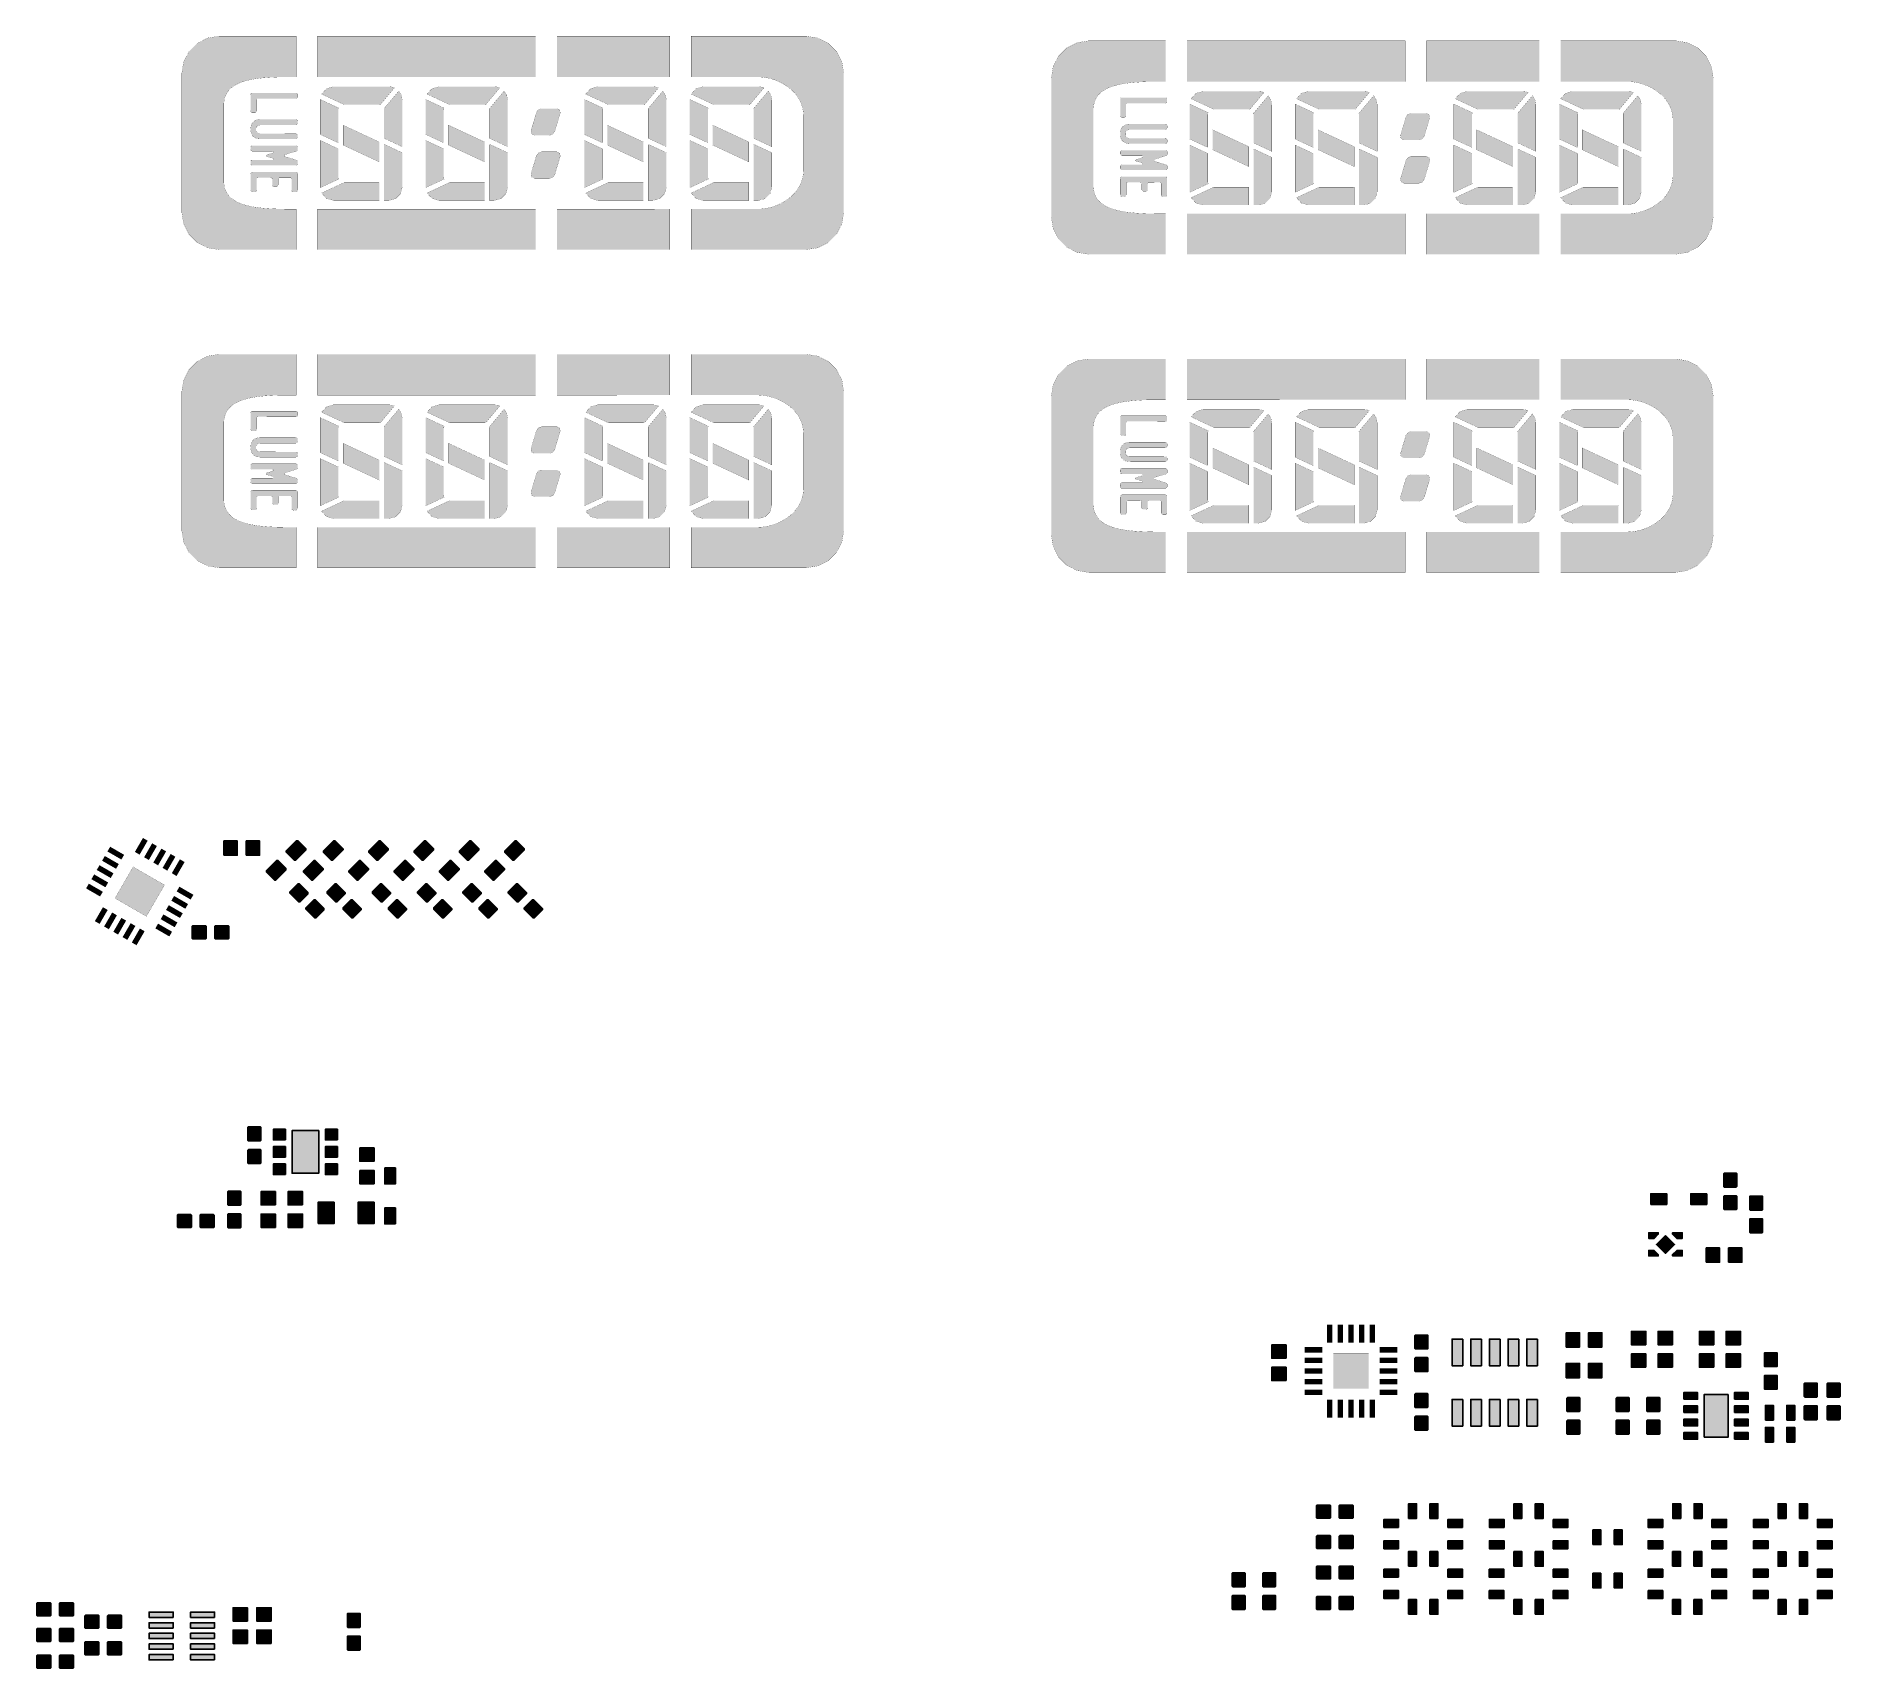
# Model space of a CAD drawing. Header units: millimetres. Extents: x 11.2 to 78.9, y -80.1 to -18.9.
import ezdxf

# ---------------------------------------------------------------- set-up
doc = ezdxf.new("R2010")
doc.units = ezdxf.units.MM
doc.header["$MEASUREMENT"] = 0
doc.layers.add('Top-Paste-Mask-Layer', color=7, linetype='Continuous', true_color=0x808080)

msp = doc.modelspace()

# ---------------------------------------------------------------- hatches: boundary and pattern name
at = {"layer": 'Top-Paste-Mask-Layer'}
for points in [[(18.099, -18.882), (20.989, -18.882), (20.989, -20.413), (20.446, -20.413), (20.362, -20.415), (20.276, -20.418), (20.19, -20.421), (20.103, -20.425), (20.016, -20.429), (19.929, -20.435), (19.841, -20.441), (19.754, -20.449), (19.668, -20.457), (19.582, -20.467), (19.497, -20.479), (19.413, -20.492), (19.33, -20.507), (19.249, -20.523), (19.17, -20.541), (19.092, -20.562), (19.017, -20.584), (18.944, -20.609), (18.874, -20.636), (18.807, -20.666), (18.743, -20.698), (18.682, -20.733), (18.625, -20.771), (18.571, -20.812), (18.522, -20.856), (18.476, -20.903), (18.435, -20.954), (18.398, -21.008), (18.365, -21.066), (18.338, -21.127), (18.315, -21.193), (18.297, -21.262), (18.284, -21.334), (18.277, -21.411), (18.274, -21.492), (18.274, -24.292), (18.277, -24.372), (18.284, -24.449), (18.297, -24.522), (18.315, -24.591), (18.338, -24.656), (18.365, -24.717), (18.398, -24.775), (18.435, -24.829), (18.476, -24.88), (18.522, -24.927), (18.571, -24.971), (18.625, -25.012), (18.682, -25.05), (18.743, -25.085), (18.807, -25.118), (18.874, -25.147), (18.944, -25.174), (19.017, -25.199), (19.092, -25.222), (19.17, -25.242), (19.249, -25.26), (19.33, -25.277), (19.413, -25.291), (19.497, -25.304), (19.582, -25.316), (19.668, -25.326), (19.754, -25.335), (19.841, -25.342), (19.929, -25.349), (20.016, -25.354), (20.103, -25.359), (20.19, -25.362), (20.276, -25.365), (20.362, -25.368), (20.446, -25.37), (20.53, -25.371), (20.612, -25.372), (20.692, -25.373), (20.772, -25.373), (20.849, -25.373), (20.924, -25.373), (20.989, -25.373), (20.989, -26.892), (18.099, -26.892), (17.667, -26.824), (17.277, -26.625), (16.967, -26.315), (16.768, -25.925), (16.699, -25.492), (16.699, -20.282), (16.768, -19.849), (16.967, -19.459), (17.277, -19.149), (17.667, -18.95)], [(21.789, -20.413), (21.789, -18.882), (29.972, -18.882), (29.972, -20.413)], [(30.772, -20.413), (30.772, -18.882), (35.006, -18.882), (35.006, -20.412)], [(40.129, -26.892), (35.806, -26.892), (35.806, -25.371), (38.333, -25.371), (38.388, -25.369), (38.442, -25.365), (38.496, -25.36), (38.549, -25.354), (38.601, -25.346), (38.654, -25.336), (38.705, -25.325), (38.756, -25.313), (38.807, -25.3), (38.857, -25.285), (38.907, -25.269), (38.956, -25.251), (39.004, -25.233), (39.052, -25.213), (39.099, -25.192), (39.145, -25.17), (39.191, -25.147), (39.236, -25.122), (39.28, -25.097), (39.324, -25.07), (39.366, -25.042), (39.408, -25.014), (39.449, -24.984), (39.489, -24.953), (39.528, -24.921), (39.565, -24.888), (39.602, -24.854), (39.638, -24.819), (39.672, -24.783), (39.705, -24.746), (39.737, -24.708), (39.767, -24.669), (39.796, -24.629), (39.823, -24.588), (39.849, -24.545), (39.873, -24.502), (39.896, -24.458), (39.916, -24.412), (39.935, -24.365), (39.953, -24.317), (39.968, -24.268), (39.981, -24.218), (39.993, -24.167), (40.002, -24.114), (40.009, -24.06), (40.015, -24.005), (40.018, -23.949), (40.019, -23.892), (40.019, -21.892), (40.018, -21.834), (40.015, -21.778), (40.009, -21.723), (40.002, -21.669), (39.993, -21.616), (39.981, -21.565), (39.968, -21.515), (39.953, -21.466), (39.935, -21.418), (39.916, -21.371), (39.896, -21.326), (39.873, -21.281), (39.849, -21.238), (39.823, -21.196), (39.796, -21.154), (39.767, -21.114), (39.737, -21.075), (39.705, -21.037), (39.672, -21), (39.638, -20.964), (39.602, -20.929), (39.565, -20.895), (39.528, -20.862), (39.489, -20.83), (39.449, -20.799), (39.408, -20.77), (39.366, -20.741), (39.324, -20.713), (39.28, -20.687), (39.236, -20.661), (39.191, -20.637), (39.145, -20.613), (39.099, -20.591), (39.052, -20.57), (39.004, -20.55), (38.956, -20.532), (38.907, -20.514), (38.857, -20.498), (38.807, -20.484), (38.756, -20.47), (38.705, -20.458), (38.654, -20.447), (38.601, -20.438), (38.549, -20.43), (38.496, -20.423), (38.442, -20.418), (38.388, -20.414), (38.333, -20.412), (35.806, -20.412), (35.806, -18.882), (40.129, -18.882), (40.562, -18.95), (40.952, -19.149), (41.262, -19.459), (41.461, -19.849), (41.529, -20.282), (41.529, -25.492), (41.461, -25.925), (41.262, -26.315), (40.952, -26.625), (40.562, -26.824)], [(50.716, -19.056), (53.605, -19.056), (53.605, -20.588), (53.063, -20.588), (52.978, -20.59), (52.893, -20.592), (52.806, -20.595), (52.72, -20.599), (52.632, -20.604), (52.545, -20.609), (52.458, -20.616), (52.371, -20.623), (52.284, -20.632), (52.198, -20.642), (52.113, -20.653), (52.029, -20.666), (51.946, -20.681), (51.865, -20.697), (51.786, -20.716), (51.709, -20.736), (51.633, -20.759), (51.561, -20.783), (51.491, -20.81), (51.423, -20.84), (51.359, -20.872), (51.298, -20.907), (51.241, -20.945), (51.188, -20.986), (51.138, -21.031), (51.092, -21.078), (51.051, -21.129), (51.014, -21.183), (50.982, -21.241), (50.954, -21.302), (50.931, -21.367), (50.913, -21.436), (50.901, -21.509), (50.893, -21.585), (50.89, -21.666), (50.89, -24.466), (50.893, -24.547), (50.901, -24.623), (50.913, -24.696), (50.931, -24.765), (50.954, -24.83), (50.982, -24.892), (51.014, -24.949), (51.051, -25.004), (51.092, -25.054), (51.138, -25.102), (51.188, -25.146), (51.241, -25.187), (51.298, -25.225), (51.359, -25.26), (51.423, -25.292), (51.491, -25.322), (51.561, -25.349), (51.633, -25.374), (51.709, -25.396), (51.786, -25.416), (51.865, -25.435), (51.946, -25.451), (52.029, -25.466), (52.113, -25.479), (52.198, -25.49), (52.284, -25.5), (52.371, -25.509), (52.458, -25.517), (52.545, -25.523), (52.632, -25.529), (52.72, -25.533), (52.806, -25.537), (52.893, -25.54), (52.978, -25.542), (53.063, -25.544), (53.146, -25.546), (53.228, -25.547), (53.309, -25.547), (53.388, -25.548), (53.465, -25.548), (53.54, -25.548), (53.605, -25.548), (53.605, -27.066), (50.716, -27.066), (50.283, -26.998), (49.893, -26.799), (49.583, -26.489), (49.384, -26.099), (49.316, -25.666), (49.316, -20.456), (49.384, -20.023), (49.583, -19.633), (49.893, -19.323), (50.283, -19.125)], [(54.405, -20.588), (54.405, -19.056), (62.588, -19.056), (62.588, -20.587)], [(63.388, -20.587), (63.388, -19.056), (67.623, -19.056), (67.623, -20.587)], [(72.746, -27.066), (68.423, -27.066), (68.423, -25.546), (70.95, -25.546), (71.004, -25.544), (71.058, -25.54), (71.112, -25.535), (71.165, -25.528), (71.218, -25.52), (71.27, -25.511), (71.322, -25.5), (71.373, -25.488), (71.423, -25.474), (71.473, -25.459), (71.523, -25.443), (71.572, -25.426), (71.62, -25.407), (71.668, -25.388), (71.715, -25.367), (71.762, -25.344), (71.807, -25.321), (71.852, -25.297), (71.897, -25.271), (71.94, -25.244), (71.983, -25.217), (72.024, -25.188), (72.065, -25.158), (72.105, -25.127), (72.144, -25.095), (72.182, -25.063), (72.218, -25.029), (72.254, -24.994), (72.288, -24.958), (72.321, -24.921), (72.353, -24.883), (72.383, -24.844), (72.412, -24.803), (72.439, -24.762), (72.465, -24.72), (72.489, -24.676), (72.512, -24.632), (72.533, -24.586), (72.552, -24.54), (72.569, -24.492), (72.584, -24.443), (72.598, -24.393), (72.609, -24.341), (72.618, -24.289), (72.626, -24.235), (72.631, -24.18), (72.634, -24.124), (72.635, -24.066), (72.635, -22.066), (72.634, -22.009), (72.631, -21.952), (72.626, -21.897), (72.618, -21.844), (72.609, -21.791), (72.598, -21.74), (72.584, -21.689), (72.569, -21.64), (72.552, -21.592), (72.533, -21.546), (72.512, -21.5), (72.489, -21.456), (72.465, -21.412), (72.439, -21.37), (72.412, -21.329), (72.383, -21.289), (72.353, -21.25), (72.321, -21.211), (72.288, -21.174), (72.254, -21.138), (72.218, -21.104), (72.182, -21.07), (72.144, -21.037), (72.105, -21.005), (72.065, -20.974), (72.024, -20.944), (71.983, -20.915), (71.94, -20.888), (71.897, -20.861), (71.852, -20.836), (71.807, -20.811), (71.762, -20.788), (71.715, -20.766), (71.668, -20.745), (71.62, -20.725), (71.572, -20.706), (71.523, -20.689), (71.473, -20.673), (71.423, -20.658), (71.373, -20.644), (71.322, -20.632), (71.27, -20.621), (71.218, -20.612), (71.165, -20.604), (71.112, -20.597), (71.058, -20.592), (71.004, -20.589), (70.95, -20.586), (68.423, -20.587), (68.423, -19.056), (72.746, -19.056), (73.178, -19.125), (73.569, -19.323), (73.878, -19.633), (74.077, -20.023), (74.146, -20.456), (74.146, -25.666), (74.077, -26.099), (73.878, -26.489), (73.569, -26.799), (73.178, -26.998)], [(24.676, -20.821), (24.14, -21.459), (24.114, -21.454), (24.087, -21.452), (22.79, -21.452), (21.941, -21.056), (22.126, -20.852), (22.39, -20.776), (24.468, -20.776), (24.574, -20.788)], [(24.968, -21.276), (24.968, -23.033), (24.287, -22.715), (24.287, -21.652), (24.286, -21.627), (24.281, -21.603), (24.838, -20.939), (24.935, -21.096)], [(28.63, -20.821), (28.094, -21.459), (28.068, -21.454), (28.041, -21.452), (26.744, -21.452), (25.895, -21.056), (26.08, -20.852), (26.344, -20.776), (28.423, -20.776), (28.528, -20.788)], [(28.923, -21.276), (28.923, -23.033), (28.241, -22.715), (28.241, -21.652), (28.24, -21.627), (28.235, -21.603), (28.792, -20.939), (28.889, -21.096)], [(34.583, -20.821), (34.047, -21.459), (34.021, -21.454), (33.994, -21.452), (32.697, -21.452), (31.848, -21.056), (32.033, -20.852), (32.297, -20.776), (34.376, -20.776), (34.481, -20.788)], [(34.876, -21.276), (34.876, -23.033), (34.194, -22.715), (34.194, -21.652), (34.193, -21.627), (34.188, -21.603), (34.745, -20.939), (34.842, -21.096)], [(38.539, -20.821), (38.003, -21.459), (37.977, -21.454), (37.95, -21.452), (36.653, -21.452), (35.804, -21.056), (35.989, -20.852), (36.253, -20.776), (38.332, -20.776), (38.437, -20.788)], [(38.832, -21.276), (38.832, -23.033), (38.15, -22.715), (38.15, -21.652), (38.149, -21.627), (38.144, -21.603), (38.701, -20.939), (38.798, -21.096)], [(57.292, -20.996), (56.757, -21.633), (56.73, -21.628), (56.703, -21.626), (55.407, -21.626), (54.557, -21.23), (54.742, -21.026), (55.006, -20.951), (57.085, -20.951), (57.191, -20.962)], [(61.246, -20.996), (60.711, -21.633), (60.684, -21.628), (60.657, -21.626), (59.361, -21.626), (58.511, -21.23), (58.696, -21.026), (58.96, -20.951), (61.039, -20.951), (61.145, -20.962)], [(67.199, -20.996), (66.664, -21.633), (66.637, -21.628), (66.61, -21.626), (65.314, -21.626), (64.464, -21.23), (64.649, -21.026), (64.913, -20.951), (66.992, -20.951), (67.098, -20.962)], [(71.155, -20.996), (70.62, -21.633), (70.593, -21.628), (70.566, -21.626), (69.27, -21.626), (68.42, -21.23), (68.605, -21.026), (68.869, -20.951), (70.948, -20.951), (71.054, -20.962)], [(21.041, -21.163), (21.036, -21.19), (21.016, -21.216), (20.989, -21.225), (20.97, -21.227), (19.545, -21.225), (19.519, -21.232), (19.503, -21.258), (19.501, -21.278), (19.501, -21.668), (19.499, -21.696), (19.493, -21.723), (19.474, -21.749), (19.448, -21.76), (19.438, -21.761), (19.365, -21.76), (19.338, -21.757), (19.311, -21.744), (19.293, -21.717), (19.287, -21.69), (19.285, -21.669), (19.286, -21.075), (19.289, -21.049), (19.307, -21.023), (19.334, -21.014), (19.343, -21.014), (20.966, -21.014), (20.993, -21.017), (21.02, -21.028), (21.038, -21.054), (21.041, -21.076)], [(21.89, -21.253), (22.586, -21.577), (22.575, -21.614), (22.571, -21.652), (22.571, -22.859), (22.56, -22.882), (21.89, -22.57), (21.89, -21.276), (21.89, -21.265)], [(25.844, -21.253), (26.54, -21.577), (26.529, -21.614), (26.525, -21.652), (26.525, -22.859), (26.514, -22.882), (25.844, -22.57), (25.844, -21.276), (25.844, -21.265)], [(30.497, -22.601), (29.921, -22.601), (29.816, -22.548), (29.796, -22.433), (30.003, -21.743), (30.075, -21.64), (30.195, -21.601), (30.771, -21.601), (30.875, -21.653), (30.896, -21.768), (30.689, -22.458), (30.616, -22.561)], [(31.797, -21.253), (32.493, -21.577), (32.482, -21.614), (32.478, -21.652), (32.478, -22.859), (32.467, -22.882), (31.797, -22.57), (31.797, -21.276), (31.797, -21.265)], [(35.753, -21.253), (36.449, -21.577), (36.438, -21.614), (36.434, -21.652), (36.434, -22.859), (36.423, -22.882), (35.753, -22.57), (35.753, -21.276), (35.753, -21.265)], [(53.657, -21.337), (53.653, -21.365), (53.632, -21.39), (53.605, -21.4), (53.586, -21.401), (52.162, -21.399), (52.135, -21.407), (52.119, -21.433), (52.118, -21.452), (52.117, -21.843), (52.116, -21.87), (52.109, -21.898), (52.091, -21.924), (52.064, -21.934), (52.055, -21.935), (51.981, -21.934), (51.954, -21.931), (51.928, -21.918), (51.909, -21.891), (51.903, -21.865), (51.902, -21.844), (51.902, -21.25), (51.905, -21.223), (51.923, -21.197), (51.95, -21.188), (51.959, -21.188), (53.582, -21.189), (53.61, -21.191), (53.636, -21.203), (53.654, -21.228), (53.657, -21.251)], [(54.507, -21.427), (55.202, -21.751), (55.191, -21.788), (55.187, -21.826), (55.187, -23.033), (55.177, -23.057), (54.506, -22.744), (54.506, -21.451), (54.506, -21.439)], [(57.585, -21.451), (57.585, -23.207), (56.903, -22.889), (56.903, -21.826), (56.902, -21.801), (56.897, -21.777), (57.454, -21.114), (57.551, -21.27)], [(58.461, -21.427), (59.156, -21.751), (59.145, -21.788), (59.141, -21.826), (59.141, -23.033), (59.131, -23.057), (58.46, -22.744), (58.46, -21.451), (58.46, -21.439)], [(61.539, -21.451), (61.539, -23.207), (60.857, -22.889), (60.857, -21.826), (60.856, -21.801), (60.851, -21.777), (61.408, -21.114), (61.505, -21.27)], [(64.414, -21.427), (65.109, -21.751), (65.098, -21.788), (65.094, -21.826), (65.094, -23.033), (65.084, -23.057), (64.413, -22.744), (64.413, -21.451), (64.413, -21.439)], [(67.492, -21.451), (67.492, -23.207), (66.81, -22.889), (66.81, -21.826), (66.809, -21.801), (66.804, -21.777), (67.361, -21.114), (67.458, -21.27)], [(68.37, -21.427), (69.065, -21.751), (69.054, -21.788), (69.05, -21.826), (69.05, -23.033), (69.04, -23.057), (68.369, -22.744), (68.369, -21.451), (68.369, -21.439)], [(71.448, -21.451), (71.448, -23.207), (70.766, -22.889), (70.766, -21.826), (70.765, -21.801), (70.76, -21.777), (71.317, -21.114), (71.414, -21.27)], [(19.48, -22.379), (19.481, -22.405), (19.486, -22.434), (19.495, -22.459), (19.511, -22.486), (19.54, -22.513), (19.569, -22.528), (19.597, -22.536), (19.629, -22.541), (19.657, -22.543), (20.958, -22.545), (20.984, -22.546), (21.01, -22.553), (21.036, -22.575), (21.044, -22.6), (21.044, -22.608), (21.044, -22.678), (21.039, -22.705), (21.012, -22.731), (20.984, -22.739), (20.958, -22.741), (19.634, -22.74), (19.605, -22.738), (19.577, -22.735), (19.551, -22.731), (19.513, -22.722), (19.479, -22.711), (19.447, -22.697), (19.418, -22.68), (19.392, -22.661), (19.361, -22.631), (19.342, -22.605), (19.325, -22.577), (19.312, -22.546), (19.301, -22.512), (19.293, -22.475), (19.289, -22.449), (19.286, -22.422), (19.285, -22.394), (19.285, -22.379), (19.286, -22.349), (19.288, -22.32), (19.291, -22.293), (19.295, -22.266), (19.304, -22.229), (19.316, -22.195), (19.331, -22.164), (19.348, -22.135), (19.369, -22.109), (19.4, -22.079), (19.427, -22.06), (19.457, -22.044), (19.49, -22.03), (19.526, -22.02), (19.564, -22.012), (19.591, -22.008), (19.62, -22.005), (19.649, -22.004), (20.959, -22.005), (20.984, -22.007), (21.01, -22.015), (21.036, -22.042), (21.044, -22.07), (21.044, -22.082), (21.044, -22.133), (21.042, -22.161), (21.03, -22.187), (21.003, -22.209), (20.975, -22.216), (20.959, -22.217), (19.665, -22.216), (19.636, -22.217), (19.609, -22.22), (19.58, -22.227), (19.554, -22.238), (19.528, -22.255), (19.505, -22.281), (19.491, -22.309), (19.484, -22.336), (19.48, -22.366)], [(22.751, -22.971), (22.751, -22.219), (24.107, -22.852), (24.107, -23.604)], [(26.705, -22.971), (26.705, -22.219), (28.061, -22.852), (28.061, -23.604)], [(32.658, -22.971), (32.658, -22.219), (34.014, -22.852), (34.014, -23.604)], [(36.614, -22.971), (36.614, -22.219), (37.97, -22.852), (37.97, -23.604)], [(52.096, -22.554), (52.097, -22.579), (52.102, -22.608), (52.111, -22.634), (52.127, -22.66), (52.156, -22.687), (52.185, -22.702), (52.213, -22.711), (52.245, -22.716), (52.273, -22.718), (53.575, -22.719), (53.6, -22.721), (53.626, -22.727), (53.652, -22.749), (53.66, -22.775), (53.66, -22.782), (53.66, -22.853), (53.655, -22.879), (53.628, -22.906), (53.6, -22.914), (53.575, -22.915), (52.25, -22.914), (52.221, -22.912), (52.193, -22.909), (52.167, -22.905), (52.129, -22.897), (52.095, -22.885), (52.063, -22.871), (52.034, -22.855), (52.008, -22.835), (51.978, -22.805), (51.958, -22.78), (51.942, -22.751), (51.928, -22.72), (51.917, -22.686), (51.909, -22.649), (51.905, -22.624), (51.903, -22.596), (51.901, -22.568), (51.901, -22.553), (51.902, -22.523), (51.904, -22.495), (51.907, -22.467), (51.911, -22.441), (51.921, -22.404), (51.932, -22.37), (51.947, -22.338), (51.965, -22.31), (51.985, -22.284), (52.017, -22.254), (52.044, -22.235), (52.074, -22.218), (52.106, -22.205), (52.142, -22.194), (52.18, -22.186), (52.208, -22.182), (52.236, -22.18), (52.266, -22.179), (53.575, -22.179), (53.601, -22.181), (53.626, -22.19), (53.653, -22.216), (53.66, -22.244), (53.661, -22.256), (53.661, -22.308), (53.658, -22.335), (53.646, -22.362), (53.619, -22.383), (53.592, -22.39), (53.575, -22.391), (52.281, -22.391), (52.252, -22.392), (52.226, -22.395), (52.196, -22.402), (52.17, -22.412), (52.144, -22.429), (52.121, -22.455), (52.107, -22.483), (52.1, -22.51), (52.096, -22.54)], [(63.113, -22.775), (62.537, -22.775), (62.433, -22.723), (62.412, -22.608), (62.619, -21.918), (62.692, -21.815), (62.811, -21.775), (63.387, -21.775), (63.492, -21.827), (63.512, -21.942), (63.305, -22.632), (63.233, -22.735)], [(19.343, -23.732), (19.318, -23.727), (19.317, -23.727), (19.291, -23.704), (19.291, -23.704), (19.284, -23.677), (19.283, -23.677), (19.283, -23.664), (19.283, -23.664), (19.283, -23.594), (19.283, -23.593), (19.286, -23.567), (19.287, -23.567), (19.305, -23.541), (19.306, -23.54), (19.332, -23.531), (19.332, -23.531), (19.344, -23.531), (19.344, -23.531), (20.092, -23.531), (20.117, -23.526), (20.133, -23.5), (20.133, -23.496), (20.116, -23.471), (20.09, -23.457), (20.061, -23.446), (20.035, -23.438), (20.005, -23.43), (19.999, -23.428), (19.972, -23.423), (19.972, -23.423), (19.943, -23.417), (19.943, -23.417), (19.914, -23.41), (19.914, -23.41), (19.889, -23.403), (19.888, -23.403), (19.862, -23.39), (19.861, -23.39), (19.856, -23.382), (19.856, -23.382), (19.856, -23.354), (19.857, -23.353), (19.883, -23.334), (19.883, -23.333), (19.91, -23.324), (19.91, -23.323), (19.938, -23.315), (19.938, -23.315), (19.966, -23.308), (19.966, -23.308), (19.993, -23.301), (19.993, -23.301), (20.024, -23.294), (20.051, -23.286), (20.077, -23.277), (20.103, -23.265), (20.128, -23.239), (20.129, -23.231), (20.121, -23.206), (20.096, -23.196), (20.092, -23.196), (19.344, -23.197), (19.344, -23.197), (19.344, -23.197), (19.318, -23.192), (19.317, -23.191), (19.292, -23.165), (19.292, -23.164), (19.285, -23.137), (19.285, -23.137), (19.283, -23.112), (19.283, -23.112), (19.283, -23.059), (19.283, -23.059), (19.286, -23.033), (19.286, -23.032), (19.301, -23.006), (19.302, -23.005), (19.328, -22.993), (19.328, -22.993), (19.344, -22.991), (19.344, -22.991), (20.977, -22.992), (20.977, -22.992), (21.004, -22.996), (21.004, -22.996), (21.03, -23.011), (21.031, -23.012), (21.043, -23.037), (21.043, -23.038), (21.045, -23.06), (21.045, -23.06), (21.045, -23.136), (21.045, -23.136), (21.041, -23.162), (21.041, -23.162), (21.02, -23.188), (21.02, -23.189), (21.002, -23.197), (21.001, -23.197), (20.571, -23.329), (20.55, -23.354), (20.55, -23.359), (20.551, -23.36), (20.551, -23.381), (20.569, -23.4), (20.57, -23.399), (20.57, -23.399), (21.001, -23.534), (21.001, -23.534), (21.028, -23.547), (21.028, -23.548), (21.044, -23.574), (21.044, -23.574), (21.045, -23.585), (21.045, -23.585), (21.045, -23.672), (21.045, -23.672), (21.04, -23.699), (21.04, -23.699), (21.014, -23.725), (21.014, -23.725), (20.987, -23.731), (20.987, -23.731), (20.977, -23.731), (20.977, -23.731), (19.344, -23.732)], [(22.586, -24.246), (21.89, -24.57), (21.89, -24.558), (21.89, -24.547), (21.89, -22.79), (22.571, -23.108), (22.571, -24.171), (22.575, -24.209)], [(24.468, -25.047), (24.287, -25.047), (24.287, -22.964), (24.298, -22.941), (24.968, -23.253), (24.968, -24.547), (24.902, -24.797), (24.718, -24.98)], [(26.54, -24.246), (25.844, -24.57), (25.844, -24.558), (25.844, -24.547), (25.844, -22.79), (26.525, -23.108), (26.525, -24.171), (26.529, -24.209)], [(28.423, -25.047), (28.241, -25.047), (28.241, -22.964), (28.252, -22.941), (28.923, -23.253), (28.923, -24.547), (28.856, -24.797), (28.673, -24.98)], [(32.493, -24.246), (31.797, -24.57), (31.797, -24.558), (31.797, -24.547), (31.797, -22.79), (32.478, -23.108), (32.478, -24.171), (32.482, -24.209)], [(34.376, -25.047), (34.194, -25.047), (34.194, -22.964), (34.205, -22.941), (34.876, -23.253), (34.876, -24.547), (34.809, -24.797), (34.626, -24.98)], [(36.449, -24.246), (35.753, -24.57), (35.753, -24.558), (35.753, -24.547), (35.753, -22.79), (36.434, -23.108), (36.434, -24.171), (36.438, -24.209)], [(38.332, -25.047), (38.15, -25.047), (38.15, -22.964), (38.161, -22.941), (38.832, -23.253), (38.832, -24.547), (38.765, -24.797), (38.582, -24.98)], [(55.202, -24.42), (54.507, -24.745), (54.506, -24.733), (54.506, -24.721), (54.506, -22.965), (55.187, -23.282), (55.187, -24.346), (55.191, -24.384)], [(55.367, -23.146), (55.367, -22.394), (56.723, -23.026), (56.723, -23.778)], [(59.156, -24.42), (58.461, -24.745), (58.46, -24.733), (58.46, -24.721), (58.46, -22.965), (59.141, -23.282), (59.141, -24.346), (59.145, -24.384)], [(59.321, -23.146), (59.321, -22.394), (60.677, -23.026), (60.677, -23.778)], [(65.109, -24.42), (64.414, -24.745), (64.413, -24.733), (64.413, -24.721), (64.413, -22.965), (65.094, -23.282), (65.094, -24.346), (65.098, -24.384)], [(65.274, -23.146), (65.274, -22.394), (66.63, -23.026), (66.63, -23.778)], [(69.065, -24.42), (68.37, -24.745), (68.369, -24.733), (68.369, -24.721), (68.369, -22.965), (69.05, -23.282), (69.05, -24.346), (69.054, -24.384)], [(69.23, -23.146), (69.23, -22.394), (70.586, -23.026), (70.586, -23.778)], [(30.497, -24.222), (29.921, -24.222), (29.816, -24.169), (29.796, -24.054), (30.003, -23.364), (30.075, -23.261), (30.195, -23.222), (30.771, -23.222), (30.875, -23.274), (30.896, -23.389), (30.689, -24.079), (30.616, -24.182)], [(51.96, -23.906), (51.934, -23.902), (51.934, -23.901), (51.908, -23.879), (51.907, -23.878), (51.9, -23.852), (51.9, -23.851), (51.899, -23.839), (51.899, -23.839), (51.899, -23.768), (51.899, -23.768), (51.903, -23.742), (51.903, -23.741), (51.922, -23.715), (51.922, -23.715), (51.948, -23.706), (51.949, -23.706), (51.96, -23.705), (51.96, -23.705), (52.708, -23.705), (52.733, -23.701), (52.749, -23.675), (52.75, -23.67), (52.732, -23.645), (52.706, -23.631), (52.678, -23.62), (52.651, -23.612), (52.621, -23.604), (52.616, -23.603), (52.588, -23.598), (52.588, -23.598), (52.559, -23.592), (52.559, -23.592), (52.53, -23.585), (52.53, -23.585), (52.505, -23.577), (52.505, -23.577), (52.478, -23.565), (52.478, -23.564), (52.473, -23.557), (52.473, -23.556), (52.473, -23.529), (52.473, -23.527), (52.499, -23.508), (52.499, -23.508), (52.526, -23.498), (52.526, -23.498), (52.554, -23.49), (52.554, -23.49), (52.582, -23.482), (52.582, -23.482), (52.609, -23.476), (52.609, -23.476), (52.64, -23.468), (52.667, -23.461), (52.694, -23.452), (52.719, -23.439), (52.744, -23.413), (52.745, -23.406), (52.737, -23.381), (52.713, -23.371), (52.708, -23.371), (51.96, -23.371), (51.96, -23.371), (51.96, -23.371), (51.934, -23.366), (51.934, -23.366), (51.909, -23.34), (51.908, -23.339), (51.901, -23.312), (51.901, -23.311), (51.899, -23.286), (51.899, -23.286), (51.899, -23.233), (51.899, -23.233), (51.902, -23.207), (51.903, -23.207), (51.918, -23.18), (51.918, -23.18), (51.944, -23.168), (51.945, -23.168), (51.96, -23.166), (51.96, -23.166), (53.593, -23.167), (53.593, -23.167), (53.62, -23.17), (53.621, -23.17), (53.646, -23.186), (53.647, -23.186), (53.659, -23.212), (53.66, -23.212), (53.662, -23.234), (53.662, -23.234), (53.662, -23.31), (53.662, -23.31), (53.657, -23.336), (53.657, -23.337), (53.636, -23.363), (53.636, -23.363), (53.618, -23.371), (53.618, -23.371), (53.187, -23.504), (53.167, -23.529), (53.167, -23.533), (53.167, -23.534), (53.167, -23.556), (53.185, -23.574), (53.186, -23.574), (53.186, -23.574), (53.618, -23.708), (53.618, -23.708), (53.644, -23.721), (53.645, -23.722), (53.66, -23.748), (53.66, -23.749), (53.661, -23.759), (53.661, -23.759), (53.661, -23.846), (53.661, -23.846), (53.657, -23.873), (53.656, -23.874), (53.631, -23.899), (53.63, -23.9), (53.604, -23.905), (53.603, -23.905), (53.593, -23.906), (53.593, -23.906), (51.96, -23.906)], [(57.085, -25.221), (56.903, -25.221), (56.903, -23.138), (56.914, -23.115), (57.585, -23.428), (57.585, -24.721), (57.518, -24.971), (57.335, -25.154)], [(61.039, -25.221), (60.857, -25.221), (60.857, -23.138), (60.868, -23.115), (61.539, -23.428), (61.539, -24.721), (61.472, -24.971), (61.289, -25.154)], [(63.113, -24.396), (62.537, -24.396), (62.433, -24.344), (62.412, -24.229), (62.619, -23.539), (62.692, -23.436), (62.811, -23.396), (63.387, -23.396), (63.492, -23.448), (63.512, -23.563), (63.305, -24.253), (63.233, -24.356)], [(66.992, -25.221), (66.81, -25.221), (66.81, -23.138), (66.821, -23.115), (67.492, -23.428), (67.492, -24.721), (67.425, -24.971), (67.242, -25.154)], [(70.948, -25.221), (70.766, -25.221), (70.766, -23.138), (70.777, -23.115), (71.448, -23.428), (71.448, -24.721), (71.381, -24.971), (71.198, -25.154)], [(20.993, -24.729), (20.966, -24.733), (20.966, -24.733), (20.907, -24.733), (20.907, -24.733), (20.881, -24.731), (20.881, -24.731), (20.855, -24.723), (20.855, -24.722), (20.828, -24.697), (20.828, -24.696), (20.82, -24.67), (20.82, -24.67), (20.819, -24.658), (20.819, -24.658), (20.82, -24.234), (20.812, -24.208), (20.786, -24.196), (20.774, -24.196), (20.36, -24.196), (20.335, -24.202), (20.316, -24.229), (20.312, -24.255), (20.312, -24.26), (20.312, -24.467), (20.312, -24.467), (20.307, -24.493), (20.306, -24.494), (20.28, -24.518), (20.279, -24.518), (20.253, -24.524), (20.253, -24.525), (20.236, -24.525), (20.236, -24.525), (20.156, -24.525), (20.156, -24.525), (20.13, -24.52), (20.129, -24.52), (20.103, -24.501), (20.103, -24.501), (20.094, -24.473), (20.094, -24.473), (20.093, -24.467), (20.093, -24.467), (20.093, -24.247), (20.088, -24.221), (20.063, -24.201), (20.036, -24.196), (20.025, -24.195), (19.559, -24.195), (19.533, -24.198), (19.508, -24.223), (19.507, -24.238), (19.507, -24.657), (19.506, -24.657), (19.501, -24.683), (19.5, -24.684), (19.484, -24.71), (19.484, -24.711), (19.456, -24.725), (19.456, -24.726), (19.431, -24.727), (19.431, -24.727), (19.36, -24.727), (19.36, -24.727), (19.332, -24.725), (19.332, -24.725), (19.305, -24.712), (19.305, -24.711), (19.287, -24.684), (19.287, -24.683), (19.284, -24.657), (19.283, -24.657), (19.283, -24.654), (19.283, -24.654), (19.284, -24.059), (19.284, -24.059), (19.287, -24.033), (19.287, -24.033), (19.298, -24.007), (19.298, -24.006), (19.325, -23.986), (19.325, -23.986), (19.353, -23.981), (19.353, -23.981), (19.359, -23.981), (19.359, -23.981), (20.98, -23.981), (20.98, -23.981), (21.006, -23.985), (21.007, -23.985), (21.032, -24.005), (21.033, -24.006), (21.038, -24.031), (21.038, -24.031), (21.038, -24.656), (21.038, -24.657), (21.034, -24.684), (21.034, -24.684), (21.021, -24.711), (21.02, -24.711), (20.994, -24.729)], [(24.107, -25.047), (22.39, -25.047), (22.126, -24.971), (21.941, -24.767), (22.79, -24.371), (24.087, -24.371), (24.097, -24.371), (24.107, -24.37)], [(28.061, -25.047), (26.344, -25.047), (26.08, -24.971), (25.895, -24.767), (26.744, -24.371), (28.041, -24.371), (28.051, -24.371), (28.061, -24.37)], [(34.014, -25.047), (32.297, -25.047), (32.033, -24.971), (31.848, -24.767), (32.697, -24.371), (33.994, -24.371), (34.004, -24.371), (34.014, -24.37)], [(37.97, -25.047), (36.253, -25.047), (35.989, -24.971), (35.804, -24.767), (36.653, -24.371), (37.95, -24.371), (37.96, -24.371), (37.97, -24.37)], [(53.61, -24.903), (53.583, -24.907), (53.582, -24.907), (53.523, -24.907), (53.523, -24.907), (53.497, -24.905), (53.497, -24.905), (53.472, -24.897), (53.471, -24.897), (53.445, -24.872), (53.444, -24.871), (53.436, -24.845), (53.436, -24.844), (53.436, -24.833), (53.436, -24.833), (53.436, -24.408), (53.428, -24.383), (53.402, -24.371), (53.39, -24.37), (52.977, -24.371), (52.952, -24.377), (52.932, -24.403), (52.928, -24.429), (52.928, -24.434), (52.928, -24.641), (52.928, -24.641), (52.923, -24.668), (52.922, -24.669), (52.896, -24.693), (52.895, -24.693), (52.869, -24.699), (52.869, -24.699), (52.852, -24.7), (52.852, -24.7), (52.773, -24.7), (52.772, -24.7), (52.746, -24.695), (52.745, -24.694), (52.719, -24.676), (52.719, -24.675), (52.71, -24.648), (52.71, -24.647), (52.71, -24.641), (52.71, -24.641), (52.71, -24.421), (52.705, -24.396), (52.679, -24.375), (52.652, -24.37), (52.641, -24.37), (52.176, -24.369), (52.15, -24.373), (52.125, -24.398), (52.123, -24.412), (52.123, -24.831), (52.123, -24.831), (52.117, -24.858), (52.117, -24.858), (52.1, -24.885), (52.1, -24.885), (52.072, -24.9), (52.072, -24.9), (52.048, -24.902), (52.048, -24.902), (51.976, -24.902), (51.976, -24.902), (51.948, -24.899), (51.948, -24.899), (51.922, -24.886), (51.921, -24.886), (51.904, -24.858), (51.904, -24.858), (51.9, -24.832), (51.9, -24.832), (51.9, -24.829), (51.9, -24.829), (51.9, -24.234), (51.9, -24.233), (51.903, -24.208), (51.903, -24.207), (51.914, -24.181), (51.915, -24.18), (51.941, -24.161), (51.942, -24.16), (51.969, -24.155), (51.969, -24.155), (51.975, -24.155), (51.975, -24.155), (53.596, -24.156), (53.596, -24.156), (53.622, -24.159), (53.623, -24.16), (53.649, -24.18), (53.649, -24.18), (53.655, -24.206), (53.655, -24.206), (53.655, -24.206), (53.654, -24.831), (53.654, -24.831), (53.65, -24.858), (53.65, -24.859), (53.637, -24.885), (53.636, -24.886), (53.61, -24.903)], [(56.723, -25.221), (55.006, -25.221), (54.742, -25.146), (54.557, -24.942), (55.407, -24.546), (56.703, -24.546), (56.713, -24.545), (56.723, -24.545)], [(60.677, -25.221), (58.96, -25.221), (58.696, -25.146), (58.511, -24.942), (59.361, -24.546), (60.657, -24.546), (60.667, -24.545), (60.677, -24.545)], [(66.63, -25.221), (64.913, -25.221), (64.649, -25.146), (64.464, -24.942), (65.314, -24.546), (66.61, -24.546), (66.62, -24.545), (66.63, -24.545)], [(70.586, -25.221), (68.869, -25.221), (68.605, -25.146), (68.42, -24.942), (69.27, -24.546), (70.566, -24.546), (70.576, -24.545), (70.586, -24.545)], [(29.972, -26.892), (21.789, -26.892), (21.789, -25.372), (29.972, -25.372)], [(35.006, -26.892), (30.772, -26.892), (30.772, -25.372), (35.006, -25.371)], [(62.588, -27.066), (54.405, -27.066), (54.405, -25.546), (62.588, -25.546)], [(67.623, -27.066), (63.388, -27.066), (63.388, -25.546), (67.623, -25.546)], [(18.099, -30.82), (20.989, -30.82), (20.989, -32.351), (20.446, -32.351), (20.362, -32.353), (20.276, -32.356), (20.19, -32.359), (20.103, -32.363), (20.016, -32.367), (19.929, -32.373), (19.841, -32.379), (19.754, -32.387), (19.668, -32.395), (19.582, -32.405), (19.497, -32.417), (19.413, -32.43), (19.33, -32.445), (19.249, -32.461), (19.17, -32.479), (19.092, -32.5), (19.017, -32.522), (18.944, -32.547), (18.874, -32.574), (18.807, -32.604), (18.743, -32.636), (18.682, -32.671), (18.625, -32.709), (18.571, -32.75), (18.522, -32.794), (18.476, -32.841), (18.435, -32.892), (18.398, -32.946), (18.365, -33.004), (18.338, -33.065), (18.315, -33.131), (18.297, -33.2), (18.284, -33.272), (18.277, -33.349), (18.274, -33.43), (18.274, -36.23), (18.277, -36.31), (18.284, -36.387), (18.297, -36.46), (18.315, -36.529), (18.338, -36.594), (18.365, -36.655), (18.398, -36.713), (18.435, -36.767), (18.476, -36.818), (18.522, -36.865), (18.571, -36.909), (18.625, -36.95), (18.682, -36.988), (18.743, -37.023), (18.807, -37.056), (18.874, -37.085), (18.944, -37.112), (19.017, -37.137), (19.092, -37.16), (19.17, -37.18), (19.249, -37.198), (19.33, -37.215), (19.413, -37.229), (19.497, -37.242), (19.582, -37.254), (19.668, -37.264), (19.754, -37.273), (19.841, -37.28), (19.929, -37.287), (20.016, -37.292), (20.103, -37.297), (20.19, -37.3), (20.276, -37.304), (20.362, -37.306), (20.446, -37.308), (20.53, -37.309), (20.612, -37.31), (20.692, -37.311), (20.772, -37.311), (20.849, -37.311), (20.924, -37.311), (20.989, -37.311), (20.989, -38.83), (18.099, -38.83), (17.667, -38.762), (17.277, -38.563), (16.967, -38.253), (16.768, -37.863), (16.699, -37.43), (16.699, -32.22), (16.768, -31.787), (16.967, -31.397), (17.277, -31.087), (17.667, -30.888)], [(21.789, -32.351), (21.789, -30.82), (29.972, -30.82), (29.972, -32.351)], [(30.772, -32.351), (30.772, -30.82), (35.006, -30.82), (35.006, -32.35)], [(40.129, -38.83), (35.806, -38.83), (35.806, -37.309), (38.333, -37.309), (38.388, -37.307), (38.442, -37.303), (38.496, -37.298), (38.549, -37.292), (38.601, -37.284), (38.654, -37.274), (38.705, -37.263), (38.756, -37.251), (38.807, -37.238), (38.857, -37.223), (38.907, -37.207), (38.956, -37.189), (39.004, -37.171), (39.052, -37.151), (39.099, -37.13), (39.145, -37.108), (39.191, -37.085), (39.236, -37.06), (39.28, -37.035), (39.324, -37.008), (39.366, -36.98), (39.408, -36.952), (39.449, -36.922), (39.489, -36.891), (39.528, -36.859), (39.565, -36.826), (39.602, -36.792), (39.638, -36.757), (39.672, -36.721), (39.705, -36.684), (39.737, -36.646), (39.767, -36.607), (39.796, -36.567), (39.823, -36.526), (39.849, -36.483), (39.873, -36.44), (39.896, -36.396), (39.916, -36.35), (39.935, -36.303), (39.953, -36.255), (39.968, -36.206), (39.981, -36.156), (39.993, -36.105), (40.002, -36.052), (40.009, -35.998), (40.015, -35.943), (40.018, -35.887), (40.019, -35.83), (40.019, -33.83), (40.018, -33.772), (40.015, -33.716), (40.009, -33.661), (40.002, -33.607), (39.993, -33.554), (39.981, -33.503), (39.968, -33.453), (39.953, -33.404), (39.935, -33.356), (39.916, -33.309), (39.896, -33.264), (39.873, -33.219), (39.849, -33.176), (39.823, -33.134), (39.796, -33.092), (39.767, -33.052), (39.737, -33.013), (39.705, -32.975), (39.672, -32.938), (39.638, -32.902), (39.602, -32.867), (39.565, -32.833), (39.528, -32.8), (39.489, -32.768), (39.449, -32.737), (39.408, -32.708), (39.366, -32.679), (39.324, -32.651), (39.28, -32.625), (39.236, -32.599), (39.191, -32.575), (39.145, -32.551), (39.099, -32.529), (39.052, -32.508), (39.004, -32.488), (38.956, -32.47), (38.907, -32.452), (38.857, -32.436), (38.807, -32.422), (38.756, -32.408), (38.705, -32.396), (38.654, -32.385), (38.601, -32.376), (38.549, -32.368), (38.496, -32.361), (38.442, -32.356), (38.388, -32.352), (38.333, -32.35), (35.806, -32.35), (35.806, -30.82), (40.129, -30.82), (40.562, -30.888), (40.952, -31.087), (41.262, -31.397), (41.461, -31.787), (41.529, -32.22), (41.529, -37.43), (41.461, -37.863), (41.262, -38.253), (40.952, -38.563), (40.562, -38.762)], [(50.716, -30.994), (53.605, -30.994), (53.605, -32.526), (53.063, -32.526), (52.978, -32.528), (52.893, -32.53), (52.806, -32.533), (52.72, -32.537), (52.632, -32.542), (52.545, -32.547), (52.458, -32.554), (52.371, -32.561), (52.284, -32.57), (52.198, -32.58), (52.113, -32.591), (52.029, -32.604), (51.946, -32.619), (51.865, -32.636), (51.786, -32.654), (51.709, -32.674), (51.633, -32.697), (51.561, -32.721), (51.491, -32.749), (51.423, -32.778), (51.359, -32.81), (51.298, -32.845), (51.241, -32.883), (51.188, -32.924), (51.138, -32.969), (51.092, -33.016), (51.051, -33.067), (51.014, -33.121), (50.982, -33.179), (50.954, -33.24), (50.931, -33.305), (50.913, -33.374), (50.901, -33.447), (50.893, -33.523), (50.89, -33.604), (50.89, -36.404), (50.893, -36.485), (50.901, -36.561), (50.913, -36.634), (50.931, -36.703), (50.954, -36.768), (50.982, -36.83), (51.014, -36.887), (51.051, -36.942), (51.092, -36.992), (51.138, -37.04), (51.188, -37.084), (51.241, -37.125), (51.298, -37.163), (51.359, -37.198), (51.423, -37.23), (51.491, -37.26), (51.561, -37.287), (51.633, -37.312), (51.709, -37.334), (51.786, -37.354), (51.865, -37.373), (51.946, -37.389), (52.029, -37.404), (52.113, -37.417), (52.198, -37.428), (52.284, -37.438), (52.371, -37.447), (52.458, -37.455), (52.545, -37.461), (52.632, -37.467), (52.72, -37.471), (52.806, -37.475), (52.893, -37.478), (52.978, -37.48), (53.063, -37.482), (53.146, -37.484), (53.228, -37.485), (53.309, -37.485), (53.388, -37.486), (53.465, -37.486), (53.54, -37.486), (53.605, -37.486), (53.605, -39.005), (50.716, -39.005), (50.283, -38.936), (49.893, -38.737), (49.583, -38.427), (49.384, -38.037), (49.316, -37.605), (49.316, -32.394), (49.384, -31.961), (49.583, -31.571), (49.893, -31.261), (50.283, -31.063)], [(54.405, -32.526), (54.405, -30.994), (62.588, -30.994), (62.588, -32.525)], [(63.388, -32.525), (63.388, -30.994), (67.623, -30.994), (67.623, -32.525)], [(72.746, -39.005), (68.423, -39.005), (68.423, -37.484), (70.95, -37.484), (71.004, -37.482), (71.058, -37.478), (71.112, -37.473), (71.165, -37.466), (71.218, -37.458), (71.27, -37.449), (71.322, -37.438), (71.373, -37.426), (71.423, -37.412), (71.473, -37.397), (71.523, -37.381), (71.572, -37.364), (71.62, -37.345), (71.668, -37.326), (71.715, -37.305), (71.762, -37.282), (71.807, -37.259), (71.852, -37.235), (71.897, -37.209), (71.94, -37.183), (71.983, -37.155), (72.024, -37.126), (72.065, -37.096), (72.105, -37.065), (72.144, -37.034), (72.182, -37.001), (72.218, -36.967), (72.254, -36.932), (72.288, -36.896), (72.321, -36.859), (72.353, -36.821), (72.383, -36.782), (72.412, -36.741), (72.439, -36.7), (72.465, -36.658), (72.489, -36.614), (72.512, -36.57), (72.533, -36.524), (72.552, -36.478), (72.569, -36.43), (72.584, -36.381), (72.598, -36.331), (72.609, -36.279), (72.618, -36.227), (72.626, -36.173), (72.631, -36.118), (72.634, -36.062), (72.635, -36.004), (72.635, -34.004), (72.634, -33.947), (72.631, -33.89), (72.626, -33.835), (72.618, -33.782), (72.609, -33.729), (72.598, -33.678), (72.584, -33.627), (72.569, -33.578), (72.552, -33.53), (72.533, -33.484), (72.512, -33.438), (72.489, -33.394), (72.465, -33.35), (72.439, -33.308), (72.412, -33.267), (72.383, -33.227), (72.353, -33.188), (72.321, -33.15), (72.288, -33.112), (72.254, -33.076), (72.218, -33.042), (72.182, -33.008), (72.144, -32.975), (72.105, -32.943), (72.065, -32.912), (72.024, -32.882), (71.983, -32.853), (71.94, -32.826), (71.897, -32.799), (71.852, -32.774), (71.807, -32.749), (71.762, -32.726), (71.715, -32.704), (71.668, -32.683), (71.62, -32.663), (71.572, -32.644), (71.523, -32.627), (71.473, -32.611), (71.423, -32.596), (71.373, -32.582), (71.322, -32.57), (71.27, -32.56), (71.218, -32.55), (71.165, -32.542), (71.112, -32.535), (71.058, -32.53), (71.004, -32.527), (70.95, -32.524), (68.423, -32.525), (68.423, -30.994), (72.746, -30.994), (73.178, -31.063), (73.569, -31.261), (73.878, -31.571), (74.077, -31.961), (74.146, -32.394), (74.146, -37.605), (74.077, -38.037), (73.878, -38.427), (73.569, -38.737), (73.178, -38.936)], [(21.041, -33.101), (21.036, -33.128), (21.016, -33.154), (20.989, -33.163), (20.97, -33.165), (19.545, -33.163), (19.519, -33.17), (19.503, -33.196), (19.501, -33.216), (19.501, -33.606), (19.499, -33.634), (19.493, -33.661), (19.474, -33.687), (19.448, -33.698), (19.438, -33.699), (19.365, -33.698), (19.338, -33.695), (19.311, -33.682), (19.293, -33.655), (19.287, -33.628), (19.285, -33.607), (19.286, -33.013), (19.289, -32.987), (19.307, -32.961), (19.334, -32.952), (19.343, -32.952), (20.966, -32.952), (20.993, -32.955), (21.02, -32.966), (21.038, -32.992), (21.041, -33.014)], [(24.676, -32.759), (24.14, -33.397), (24.114, -33.392), (24.087, -33.39), (22.79, -33.39), (21.941, -32.994), (22.126, -32.79), (22.39, -32.714), (24.468, -32.714), (24.574, -32.726)], [(24.968, -33.214), (24.968, -34.971), (24.287, -34.653), (24.287, -33.59), (24.286, -33.565), (24.281, -33.541), (24.838, -32.877), (24.935, -33.034)], [(28.63, -32.759), (28.094, -33.397), (28.068, -33.392), (28.041, -33.39), (26.744, -33.39), (25.895, -32.994), (26.08, -32.79), (26.344, -32.714), (28.423, -32.714), (28.528, -32.726)], [(28.923, -33.214), (28.923, -34.971), (28.241, -34.653), (28.241, -33.59), (28.24, -33.565), (28.235, -33.541), (28.792, -32.877), (28.889, -33.034)], [(34.583, -32.759), (34.047, -33.397), (34.021, -33.392), (33.994, -33.39), (32.697, -33.39), (31.848, -32.994), (32.033, -32.79), (32.297, -32.714), (34.376, -32.714), (34.481, -32.726)], [(34.876, -33.214), (34.876, -34.971), (34.194, -34.653), (34.194, -33.59), (34.193, -33.565), (34.188, -33.541), (34.745, -32.877), (34.842, -33.034)], [(38.539, -32.759), (38.003, -33.397), (37.977, -33.392), (37.95, -33.39), (36.653, -33.39), (35.804, -32.994), (35.989, -32.79), (36.253, -32.714), (38.332, -32.714), (38.437, -32.726)], [(38.832, -33.214), (38.832, -34.971), (38.15, -34.653), (38.15, -33.59), (38.149, -33.565), (38.144, -33.541), (38.701, -32.877), (38.798, -33.034)], [(53.657, -33.276), (53.653, -33.303), (53.632, -33.328), (53.605, -33.338), (53.586, -33.339), (52.162, -33.337), (52.135, -33.345), (52.119, -33.371), (52.118, -33.39), (52.117, -33.781), (52.116, -33.808), (52.109, -33.836), (52.091, -33.862), (52.064, -33.872), (52.055, -33.873), (51.981, -33.872), (51.954, -33.869), (51.928, -33.856), (51.909, -33.829), (51.903, -33.803), (51.902, -33.782), (51.902, -33.188), (51.905, -33.161), (51.923, -33.135), (51.95, -33.126), (51.959, -33.126), (53.582, -33.127), (53.61, -33.13), (53.636, -33.141), (53.654, -33.166), (53.657, -33.189)], [(57.292, -32.934), (56.757, -33.571), (56.73, -33.566), (56.703, -33.564), (55.407, -33.564), (54.557, -33.168), (54.742, -32.964), (55.006, -32.889), (57.085, -32.889), (57.191, -32.9)], [(57.585, -33.389), (57.585, -35.145), (56.903, -34.827), (56.903, -33.764), (56.902, -33.739), (56.897, -33.715), (57.454, -33.052), (57.551, -33.208)], [(61.246, -32.934), (60.711, -33.571), (60.684, -33.566), (60.657, -33.564), (59.361, -33.564), (58.511, -33.168), (58.696, -32.964), (58.96, -32.889), (61.039, -32.889), (61.145, -32.9)], [(61.539, -33.389), (61.539, -35.145), (60.857, -34.827), (60.857, -33.764), (60.856, -33.739), (60.851, -33.715), (61.408, -33.052), (61.505, -33.208)], [(67.199, -32.934), (66.664, -33.571), (66.637, -33.566), (66.61, -33.564), (65.314, -33.564), (64.464, -33.168), (64.649, -32.964), (64.913, -32.889), (66.992, -32.889), (67.098, -32.9)], [(67.492, -33.389), (67.492, -35.145), (66.81, -34.827), (66.81, -33.764), (66.809, -33.739), (66.804, -33.715), (67.361, -33.052), (67.458, -33.208)], [(71.155, -32.934), (70.62, -33.571), (70.593, -33.566), (70.566, -33.564), (69.27, -33.564), (68.42, -33.168), (68.605, -32.964), (68.869, -32.889), (70.948, -32.889), (71.054, -32.9)], [(71.448, -33.389), (71.448, -35.145), (70.766, -34.827), (70.766, -33.764), (70.765, -33.739), (70.76, -33.715), (71.317, -33.052), (71.414, -33.208)], [(21.89, -33.191), (22.586, -33.515), (22.575, -33.552), (22.571, -33.59), (22.571, -34.797), (22.56, -34.82), (21.89, -34.508), (21.89, -33.214), (21.89, -33.203)], [(25.844, -33.191), (26.54, -33.515), (26.529, -33.552), (26.525, -33.59), (26.525, -34.797), (26.514, -34.82), (25.844, -34.508), (25.844, -33.214), (25.844, -33.203)], [(30.497, -34.539), (29.921, -34.539), (29.816, -34.486), (29.796, -34.371), (30.003, -33.681), (30.075, -33.578), (30.195, -33.539), (30.771, -33.539), (30.875, -33.591), (30.896, -33.706), (30.689, -34.396), (30.616, -34.499)], [(31.797, -33.191), (32.493, -33.515), (32.482, -33.552), (32.478, -33.59), (32.478, -34.797), (32.467, -34.82), (31.797, -34.508), (31.797, -33.214), (31.797, -33.203)], [(35.753, -33.191), (36.449, -33.515), (36.438, -33.552), (36.434, -33.59), (36.434, -34.797), (36.423, -34.82), (35.753, -34.508), (35.753, -33.214), (35.753, -33.203)], [(54.507, -33.365), (55.202, -33.689), (55.191, -33.726), (55.187, -33.764), (55.187, -34.971), (55.177, -34.995), (54.506, -34.682), (54.506, -33.389), (54.506, -33.377)], [(58.461, -33.365), (59.156, -33.689), (59.145, -33.726), (59.141, -33.764), (59.141, -34.971), (59.131, -34.995), (58.46, -34.682), (58.46, -33.389), (58.46, -33.377)], [(63.113, -34.713), (62.537, -34.713), (62.433, -34.661), (62.412, -34.546), (62.619, -33.856), (62.692, -33.753), (62.811, -33.713), (63.387, -33.713), (63.492, -33.765), (63.512, -33.88), (63.305, -34.571), (63.233, -34.673)], [(64.414, -33.365), (65.109, -33.689), (65.098, -33.726), (65.094, -33.764), (65.094, -34.971), (65.084, -34.995), (64.413, -34.682), (64.413, -33.389), (64.413, -33.377)], [(68.37, -33.365), (69.065, -33.689), (69.054, -33.726), (69.05, -33.764), (69.05, -34.971), (69.04, -34.995), (68.369, -34.682), (68.369, -33.389), (68.369, -33.377)], [(19.48, -34.317), (19.481, -34.343), (19.486, -34.372), (19.495, -34.397), (19.511, -34.424), (19.54, -34.451), (19.569, -34.466), (19.597, -34.474), (19.629, -34.479), (19.657, -34.481), (20.958, -34.483), (20.984, -34.484), (21.01, -34.491), (21.036, -34.513), (21.044, -34.538), (21.044, -34.546), (21.044, -34.616), (21.039, -34.643), (21.012, -34.669), (20.984, -34.677), (20.958, -34.679), (19.634, -34.678), (19.605, -34.676), (19.577, -34.673), (19.551, -34.669), (19.513, -34.66), (19.479, -34.649), (19.447, -34.635), (19.418, -34.618), (19.392, -34.599), (19.361, -34.569), (19.342, -34.543), (19.325, -34.515), (19.312, -34.484), (19.301, -34.45), (19.293, -34.413), (19.289, -34.387), (19.286, -34.36), (19.285, -34.332), (19.285, -34.317), (19.286, -34.287), (19.288, -34.258), (19.291, -34.231), (19.295, -34.205), (19.304, -34.167), (19.316, -34.133), (19.331, -34.102), (19.348, -34.073), (19.369, -34.048), (19.4, -34.018), (19.427, -33.998), (19.457, -33.982), (19.49, -33.968), (19.526, -33.958), (19.564, -33.95), (19.591, -33.946), (19.62, -33.943), (19.649, -33.942), (20.959, -33.943), (20.984, -33.945), (21.01, -33.953), (21.036, -33.98), (21.044, -34.008), (21.044, -34.02), (21.044, -34.071), (21.042, -34.099), (21.03, -34.125), (21.003, -34.147), (20.975, -34.154), (20.959, -34.155), (19.665, -34.154), (19.636, -34.155), (19.609, -34.158), (19.58, -34.165), (19.554, -34.176), (19.528, -34.193), (19.505, -34.219), (19.491, -34.247), (19.484, -34.274), (19.48, -34.304)], [(22.751, -34.909), (22.751, -34.157), (24.107, -34.79), (24.107, -35.542)], [(26.705, -34.909), (26.705, -34.157), (28.061, -34.79), (28.061, -35.542)], [(32.658, -34.909), (32.658, -34.157), (34.014, -34.79), (34.014, -35.542)], [(36.614, -34.909), (36.614, -34.157), (37.97, -34.79), (37.97, -35.542)], [(52.096, -34.492), (52.097, -34.517), (52.102, -34.546), (52.111, -34.572), (52.127, -34.598), (52.156, -34.625), (52.185, -34.64), (52.213, -34.649), (52.245, -34.654), (52.273, -34.656), (53.575, -34.657), (53.6, -34.659), (53.626, -34.665), (53.652, -34.687), (53.66, -34.713), (53.66, -34.72), (53.66, -34.791), (53.655, -34.818), (53.628, -34.844), (53.6, -34.852), (53.575, -34.853), (52.25, -34.852), (52.221, -34.85), (52.193, -34.847), (52.167, -34.843), (52.129, -34.835), (52.095, -34.823), (52.063, -34.809), (52.034, -34.793), (52.008, -34.773), (51.978, -34.743), (51.958, -34.718), (51.942, -34.689), (51.928, -34.658), (51.917, -34.624), (51.909, -34.587), (51.905, -34.562), (51.903, -34.534), (51.901, -34.506), (51.901, -34.491), (51.902, -34.461), (51.904, -34.433), (51.907, -34.405), (51.911, -34.379), (51.921, -34.342), (51.932, -34.308), (51.947, -34.276), (51.965, -34.248), (51.985, -34.222), (52.017, -34.192), (52.044, -34.173), (52.074, -34.156), (52.106, -34.143), (52.142, -34.132), (52.18, -34.124), (52.208, -34.12), (52.236, -34.118), (52.266, -34.117), (53.575, -34.117), (53.601, -34.119), (53.626, -34.128), (53.653, -34.154), (53.66, -34.182), (53.661, -34.194), (53.661, -34.246), (53.658, -34.273), (53.646, -34.3), (53.619, -34.321), (53.592, -34.328), (53.575, -34.329), (52.281, -34.329), (52.252, -34.33), (52.226, -34.333), (52.196, -34.34), (52.17, -34.35), (52.144, -34.367), (52.121, -34.393), (52.107, -34.421), (52.1, -34.448), (52.096, -34.478)], [(55.367, -35.084), (55.367, -34.332), (56.723, -34.964), (56.723, -35.716)], [(59.321, -35.084), (59.321, -34.332), (60.677, -34.964), (60.677, -35.716)], [(65.274, -35.084), (65.274, -34.332), (66.63, -34.964), (66.63, -35.716)], [(69.23, -35.084), (69.23, -34.332), (70.586, -34.964), (70.586, -35.716)], [(19.343, -35.67), (19.318, -35.665), (19.317, -35.665), (19.291, -35.642), (19.291, -35.642), (19.284, -35.615), (19.283, -35.615), (19.283, -35.602), (19.283, -35.602), (19.283, -35.532), (19.283, -35.531), (19.286, -35.505), (19.287, -35.505), (19.305, -35.479), (19.306, -35.478), (19.332, -35.47), (19.332, -35.469), (19.344, -35.469), (19.344, -35.469), (20.092, -35.469), (20.117, -35.464), (20.133, -35.438), (20.133, -35.434), (20.116, -35.409), (20.09, -35.395), (20.061, -35.384), (20.035, -35.376), (20.005, -35.368), (19.999, -35.366), (19.972, -35.361), (19.972, -35.361), (19.943, -35.355), (19.943, -35.355), (19.914, -35.348), (19.914, -35.348), (19.889, -35.341), (19.888, -35.341), (19.862, -35.328), (19.861, -35.328), (19.856, -35.32), (19.856, -35.32), (19.856, -35.292), (19.857, -35.291), (19.883, -35.272), (19.883, -35.271), (19.91, -35.262), (19.91, -35.262), (19.938, -35.253), (19.938, -35.253), (19.966, -35.246), (19.966, -35.246), (19.993, -35.239), (19.993, -35.239), (20.024, -35.232), (20.051, -35.224), (20.077, -35.215), (20.103, -35.203), (20.128, -35.177), (20.129, -35.169), (20.121, -35.144), (20.096, -35.134), (20.092, -35.134), (19.344, -35.135), (19.344, -35.135), (19.344, -35.135), (19.318, -35.13), (19.317, -35.129), (19.292, -35.103), (19.292, -35.102), (19.285, -35.075), (19.285, -35.075), (19.283, -35.05), (19.283, -35.05), (19.283, -34.997), (19.283, -34.997), (19.286, -34.971), (19.286, -34.97), (19.301, -34.944), (19.302, -34.943), (19.328, -34.931), (19.328, -34.931), (19.344, -34.929), (19.344, -34.929), (20.977, -34.93), (20.977, -34.93), (21.004, -34.934), (21.004, -34.934), (21.03, -34.949), (21.031, -34.95), (21.043, -34.975), (21.043, -34.976), (21.045, -34.998), (21.045, -34.998), (21.045, -35.074), (21.045, -35.074), (21.041, -35.1), (21.041, -35.1), (21.02, -35.126), (21.02, -35.127), (21.002, -35.135), (21.001, -35.135), (20.571, -35.267), (20.55, -35.292), (20.55, -35.297), (20.551, -35.298), (20.551, -35.319), (20.569, -35.338), (20.57, -35.337), (20.57, -35.337), (21.001, -35.472), (21.001, -35.472), (21.028, -35.485), (21.028, -35.486), (21.044, -35.512), (21.044, -35.512), (21.045, -35.523), (21.045, -35.523), (21.045, -35.61), (21.045, -35.61), (21.04, -35.637), (21.04, -35.638), (21.014, -35.663), (21.014, -35.663), (20.987, -35.669), (20.987, -35.669), (20.977, -35.669), (20.977, -35.669), (19.344, -35.67)], [(22.586, -36.184), (21.89, -36.508), (21.89, -36.496), (21.89, -36.485), (21.89, -34.728), (22.571, -35.046), (22.571, -36.109), (22.575, -36.147)], [(24.468, -36.985), (24.287, -36.985), (24.287, -34.902), (24.298, -34.879), (24.968, -35.191), (24.968, -36.485), (24.902, -36.735), (24.718, -36.918)], [(26.54, -36.184), (25.844, -36.508), (25.844, -36.496), (25.844, -36.485), (25.844, -34.728), (26.525, -35.046), (26.525, -36.109), (26.529, -36.147)], [(28.423, -36.985), (28.241, -36.985), (28.241, -34.902), (28.252, -34.879), (28.923, -35.191), (28.923, -36.485), (28.856, -36.735), (28.673, -36.918)], [(30.497, -36.16), (29.921, -36.16), (29.816, -36.107), (29.796, -35.992), (30.003, -35.302), (30.075, -35.199), (30.195, -35.16), (30.771, -35.16), (30.875, -35.212), (30.896, -35.327), (30.689, -36.017), (30.616, -36.12)], [(32.493, -36.184), (31.797, -36.508), (31.797, -36.496), (31.797, -36.485), (31.797, -34.728), (32.478, -35.046), (32.478, -36.109), (32.482, -36.147)], [(34.376, -36.985), (34.194, -36.985), (34.194, -34.902), (34.205, -34.879), (34.876, -35.191), (34.876, -36.485), (34.809, -36.735), (34.626, -36.918)], [(36.449, -36.184), (35.753, -36.508), (35.753, -36.496), (35.753, -36.485), (35.753, -34.728), (36.434, -35.046), (36.434, -36.109), (36.438, -36.147)], [(38.332, -36.985), (38.15, -36.985), (38.15, -34.902), (38.161, -34.879), (38.832, -35.191), (38.832, -36.485), (38.765, -36.735), (38.582, -36.918)], [(51.96, -35.844), (51.934, -35.84), (51.934, -35.839), (51.908, -35.817), (51.907, -35.816), (51.9, -35.79), (51.9, -35.789), (51.899, -35.777), (51.899, -35.777), (51.899, -35.706), (51.899, -35.706), (51.903, -35.68), (51.903, -35.679), (51.922, -35.653), (51.922, -35.653), (51.948, -35.644), (51.949, -35.644), (51.96, -35.643), (51.96, -35.643), (52.708, -35.643), (52.733, -35.639), (52.749, -35.613), (52.75, -35.608), (52.732, -35.583), (52.706, -35.569), (52.678, -35.558), (52.651, -35.55), (52.621, -35.542), (52.616, -35.541), (52.588, -35.536), (52.588, -35.536), (52.559, -35.53), (52.559, -35.53), (52.53, -35.523), (52.53, -35.523), (52.505, -35.515), (52.505, -35.515), (52.478, -35.503), (52.478, -35.502), (52.473, -35.495), (52.473, -35.494), (52.473, -35.467), (52.473, -35.465), (52.499, -35.446), (52.499, -35.446), (52.526, -35.436), (52.526, -35.436), (52.554, -35.428), (52.554, -35.428), (52.582, -35.42), (52.582, -35.42), (52.609, -35.414), (52.609, -35.414), (52.64, -35.406), (52.667, -35.399), (52.694, -35.39), (52.719, -35.377), (52.744, -35.351), (52.745, -35.344), (52.737, -35.319), (52.713, -35.309), (52.708, -35.309), (51.96, -35.309), (51.96, -35.309), (51.96, -35.309), (51.934, -35.304), (51.934, -35.304), (51.909, -35.278), (51.908, -35.277), (51.901, -35.25), (51.901, -35.249), (51.899, -35.224), (51.899, -35.224), (51.899, -35.171), (51.899, -35.171), (51.902, -35.145), (51.903, -35.145), (51.918, -35.119), (51.918, -35.118), (51.944, -35.106), (51.945, -35.106), (51.96, -35.104), (51.96, -35.104), (53.593, -35.105), (53.593, -35.105), (53.62, -35.108), (53.621, -35.108), (53.646, -35.124), (53.647, -35.124), (53.659, -35.15), (53.66, -35.15), (53.662, -35.172), (53.662, -35.172), (53.662, -35.248), (53.662, -35.249), (53.657, -35.274), (53.657, -35.275), (53.636, -35.301), (53.636, -35.301), (53.618, -35.309), (53.618, -35.309), (53.187, -35.442), (53.167, -35.467), (53.167, -35.471), (53.167, -35.472), (53.167, -35.494), (53.185, -35.512), (53.186, -35.512), (53.186, -35.512), (53.618, -35.646), (53.618, -35.646), (53.644, -35.659), (53.645, -35.66), (53.66, -35.686), (53.66, -35.687), (53.661, -35.697), (53.661, -35.697), (53.661, -35.784), (53.661, -35.784), (53.657, -35.811), (53.656, -35.812), (53.631, -35.837), (53.63, -35.838), (53.604, -35.843), (53.603, -35.843), (53.593, -35.844), (53.593, -35.844), (51.96, -35.844)], [(55.202, -36.358), (54.507, -36.683), (54.506, -36.671), (54.506, -36.659), (54.506, -34.903), (55.187, -35.22), (55.187, -36.284), (55.191, -36.322)], [(57.085, -37.159), (56.903, -37.159), (56.903, -35.076), (56.914, -35.053), (57.585, -35.366), (57.585, -36.659), (57.518, -36.909), (57.335, -37.092)], [(59.156, -36.358), (58.461, -36.683), (58.46, -36.671), (58.46, -36.659), (58.46, -34.903), (59.141, -35.22), (59.141, -36.284), (59.145, -36.322)], [(61.039, -37.159), (60.857, -37.159), (60.857, -35.076), (60.868, -35.053), (61.539, -35.366), (61.539, -36.659), (61.472, -36.909), (61.289, -37.092)], [(65.109, -36.358), (64.414, -36.683), (64.413, -36.671), (64.413, -36.659), (64.413, -34.903), (65.094, -35.22), (65.094, -36.284), (65.098, -36.322)], [(66.992, -37.159), (66.81, -37.159), (66.81, -35.076), (66.821, -35.053), (67.492, -35.366), (67.492, -36.659), (67.425, -36.909), (67.242, -37.092)], [(69.065, -36.358), (68.37, -36.683), (68.369, -36.671), (68.369, -36.659), (68.369, -34.903), (69.05, -35.22), (69.05, -36.284), (69.054, -36.322)], [(70.948, -37.159), (70.766, -37.159), (70.766, -35.076), (70.777, -35.053), (71.448, -35.366), (71.448, -36.659), (71.381, -36.909), (71.198, -37.092)], [(63.113, -36.334), (62.537, -36.334), (62.433, -36.282), (62.412, -36.167), (62.619, -35.477), (62.692, -35.374), (62.811, -35.334), (63.387, -35.334), (63.492, -35.386), (63.512, -35.501), (63.305, -36.192), (63.233, -36.294)], [(20.993, -36.667), (20.966, -36.671), (20.966, -36.671), (20.907, -36.671), (20.907, -36.671), (20.881, -36.669), (20.881, -36.669), (20.855, -36.661), (20.855, -36.66), (20.828, -36.635), (20.828, -36.635), (20.82, -36.608), (20.82, -36.608), (20.819, -36.597), (20.819, -36.596), (20.82, -36.172), (20.812, -36.147), (20.786, -36.134), (20.774, -36.134), (20.36, -36.134), (20.335, -36.14), (20.316, -36.167), (20.312, -36.193), (20.312, -36.198), (20.312, -36.405), (20.312, -36.405), (20.307, -36.431), (20.306, -36.432), (20.28, -36.456), (20.279, -36.456), (20.253, -36.462), (20.253, -36.463), (20.236, -36.463), (20.236, -36.463), (20.156, -36.463), (20.156, -36.463), (20.13, -36.458), (20.129, -36.458), (20.103, -36.44), (20.103, -36.439), (20.094, -36.411), (20.094, -36.411), (20.093, -36.405), (20.093, -36.405), (20.093, -36.185), (20.088, -36.16), (20.063, -36.139), (20.036, -36.134), (20.025, -36.133), (19.559, -36.133), (19.533, -36.136), (19.508, -36.161), (19.507, -36.176), (19.507, -36.595), (19.506, -36.595), (19.501, -36.621), (19.5, -36.622), (19.484, -36.648), (19.484, -36.649), (19.456, -36.663), (19.456, -36.664), (19.431, -36.665), (19.431, -36.665), (19.36, -36.665), (19.36, -36.665), (19.332, -36.663), (19.332, -36.663), (19.305, -36.65), (19.305, -36.649), (19.287, -36.622), (19.287, -36.621), (19.284, -36.595), (19.283, -36.595), (19.283, -36.592), (19.283, -36.592), (19.284, -35.997), (19.284, -35.997), (19.287, -35.971), (19.287, -35.971), (19.298, -35.945), (19.298, -35.944), (19.325, -35.924), (19.325, -35.924), (19.353, -35.919), (19.353, -35.919), (19.359, -35.919), (19.359, -35.919), (20.98, -35.919), (20.98, -35.919), (21.006, -35.923), (21.007, -35.923), (21.032, -35.943), (21.033, -35.944), (21.038, -35.969), (21.038, -35.969), (21.038, -36.594), (21.038, -36.595), (21.034, -36.622), (21.034, -36.622), (21.021, -36.649), (21.02, -36.649), (20.994, -36.667)], [(24.107, -36.985), (22.39, -36.985), (22.126, -36.909), (21.941, -36.705), (22.79, -36.309), (24.087, -36.309), (24.097, -36.309), (24.107, -36.308)], [(28.061, -36.985), (26.344, -36.985), (26.08, -36.909), (25.895, -36.705), (26.744, -36.309), (28.041, -36.309), (28.051, -36.309), (28.061, -36.308)], [(34.014, -36.985), (32.297, -36.985), (32.033, -36.909), (31.848, -36.705), (32.697, -36.309), (33.994, -36.309), (34.004, -36.309), (34.014, -36.308)], [(37.97, -36.985), (36.253, -36.985), (35.989, -36.909), (35.804, -36.705), (36.653, -36.309), (37.95, -36.309), (37.96, -36.309), (37.97, -36.308)], [(53.61, -36.841), (53.583, -36.845), (53.582, -36.845), (53.523, -36.845), (53.523, -36.845), (53.497, -36.843), (53.497, -36.843), (53.472, -36.835), (53.471, -36.835), (53.445, -36.81), (53.444, -36.809), (53.436, -36.783), (53.436, -36.782), (53.436, -36.771), (53.436, -36.771), (53.436, -36.346), (53.428, -36.321), (53.402, -36.309), (53.39, -36.308), (52.977, -36.309), (52.952, -36.315), (52.932, -36.341), (52.928, -36.367), (52.928, -36.372), (52.928, -36.579), (52.928, -36.579), (52.923, -36.606), (52.922, -36.607), (52.896, -36.631), (52.895, -36.631), (52.869, -36.637), (52.869, -36.637), (52.852, -36.638), (52.852, -36.638), (52.773, -36.638), (52.772, -36.638), (52.746, -36.633), (52.745, -36.632), (52.719, -36.614), (52.719, -36.613), (52.71, -36.586), (52.71, -36.585), (52.71, -36.579), (52.71, -36.579), (52.71, -36.359), (52.705, -36.334), (52.679, -36.313), (52.652, -36.308), (52.641, -36.308), (52.176, -36.307), (52.15, -36.311), (52.125, -36.336), (52.123, -36.35), (52.123, -36.769), (52.123, -36.769), (52.117, -36.796), (52.117, -36.796), (52.1, -36.823), (52.1, -36.823), (52.072, -36.838), (52.072, -36.838), (52.048, -36.84), (52.048, -36.84), (51.976, -36.84), (51.976, -36.84), (51.948, -36.837), (51.948, -36.837), (51.922, -36.824), (51.921, -36.824), (51.904, -36.796), (51.904, -36.796), (51.9, -36.77), (51.9, -36.77), (51.9, -36.767), (51.9, -36.767), (51.9, -36.172), (51.9, -36.171), (51.903, -36.146), (51.903, -36.145), (51.914, -36.119), (51.915, -36.118), (51.941, -36.099), (51.942, -36.098), (51.969, -36.093), (51.969, -36.093), (51.975, -36.093), (51.975, -36.093), (53.596, -36.094), (53.596, -36.094), (53.622, -36.097), (53.623, -36.098), (53.649, -36.118), (53.649, -36.118), (53.655, -36.144), (53.655, -36.144), (53.655, -36.144), (53.654, -36.769), (53.654, -36.769), (53.65, -36.796), (53.65, -36.797), (53.637, -36.823), (53.636, -36.824), (53.61, -36.841)], [(56.723, -37.159), (55.006, -37.159), (54.742, -37.084), (54.557, -36.88), (55.407, -36.484), (56.703, -36.484), (56.713, -36.483), (56.723, -36.483)], [(60.677, -37.159), (58.96, -37.159), (58.696, -37.084), (58.511, -36.88), (59.361, -36.484), (60.657, -36.484), (60.667, -36.483), (60.677, -36.483)], [(66.63, -37.159), (64.913, -37.159), (64.649, -37.084), (64.464, -36.88), (65.314, -36.484), (66.61, -36.484), (66.62, -36.483), (66.63, -36.483)], [(70.586, -37.159), (68.869, -37.159), (68.605, -37.084), (68.42, -36.88), (69.27, -36.484), (70.566, -36.484), (70.576, -36.483), (70.586, -36.483)], [(29.972, -38.83), (21.789, -38.83), (21.789, -37.31), (29.972, -37.31)], [(35.006, -38.83), (30.772, -38.83), (30.772, -37.31), (35.006, -37.309)], [(62.588, -39.005), (54.405, -39.005), (54.405, -37.485), (62.588, -37.484)], [(67.623, -39.005), (63.388, -39.005), (63.388, -37.484), (67.623, -37.484)], [(14.013, -49.301), (13.913, -49.474), (14.433, -49.774), (14.533, -49.601)], [(14.013, -49.301), (13.913, -49.474), (14.433, -49.774), (14.533, -49.601)], [(14.943, -49.491), (15.116, -49.591), (15.416, -49.072), (15.243, -48.972)], [(14.943, -49.491), (15.116, -49.591), (15.416, -49.072), (15.243, -48.972)], [(15.289, -49.691), (15.462, -49.791), (15.762, -49.272), (15.589, -49.172)], [(15.289, -49.691), (15.462, -49.791), (15.762, -49.272), (15.589, -49.172)], [(15.635, -49.891), (15.809, -49.991), (16.109, -49.472), (15.935, -49.372)], [(15.635, -49.891), (15.809, -49.991), (16.109, -49.472), (15.935, -49.372)], [(18.277, -49.619), (18.277, -49.079), (18.777, -49.079), (18.777, -49.619)], [(19.117, -49.619), (19.117, -49.079), (19.617, -49.079), (19.617, -49.619)], [(20.59, -49.506), (20.915, -49.831), (20.972, -49.831), (21.381, -49.422), (21.381, -49.366), (21.056, -49.041), (20.999, -49.041), (20.59, -49.45)], [(20.59, -49.506), (20.915, -49.831), (20.972, -49.831), (21.381, -49.422), (21.381, -49.366), (21.056, -49.041), (20.999, -49.041), (20.59, -49.45)], [(21.984, -49.506), (22.309, -49.831), (22.366, -49.831), (22.775, -49.422), (22.775, -49.366), (22.45, -49.041), (22.393, -49.041), (21.984, -49.45)], [(21.984, -49.506), (22.309, -49.831), (22.366, -49.831), (22.775, -49.422), (22.775, -49.366), (22.45, -49.041), (22.393, -49.041), (21.984, -49.45)], [(23.684, -49.506), (24.009, -49.831), (24.066, -49.831), (24.475, -49.422), (24.475, -49.366), (24.15, -49.041), (24.093, -49.041), (23.684, -49.45)], [(23.684, -49.506), (24.009, -49.831), (24.066, -49.831), (24.475, -49.422), (24.475, -49.366), (24.15, -49.041), (24.093, -49.041), (23.684, -49.45)], [(25.384, -49.506), (25.709, -49.831), (25.766, -49.831), (26.175, -49.422), (26.175, -49.366), (25.85, -49.041), (25.793, -49.041), (25.384, -49.45)], [(25.384, -49.506), (25.709, -49.831), (25.766, -49.831), (26.175, -49.422), (26.175, -49.366), (25.85, -49.041), (25.793, -49.041), (25.384, -49.45)], [(27.084, -49.506), (27.409, -49.831), (27.466, -49.831), (27.875, -49.422), (27.875, -49.366), (27.55, -49.041), (27.493, -49.041), (27.084, -49.45)], [(27.084, -49.506), (27.409, -49.831), (27.466, -49.831), (27.875, -49.422), (27.875, -49.366), (27.55, -49.041), (27.493, -49.041), (27.084, -49.45)], [(28.784, -49.506), (29.109, -49.831), (29.166, -49.831), (29.575, -49.422), (29.575, -49.366), (29.25, -49.041), (29.193, -49.041), (28.784, -49.45)], [(28.784, -49.506), (29.109, -49.831), (29.166, -49.831), (29.575, -49.422), (29.575, -49.366), (29.25, -49.041), (29.193, -49.041), (28.784, -49.45)], [(13.613, -49.994), (13.513, -50.167), (14.033, -50.467), (14.133, -50.294)], [(13.613, -49.994), (13.513, -50.167), (14.033, -50.467), (14.133, -50.294)], [(13.813, -49.648), (13.713, -49.821), (14.233, -50.121), (14.333, -49.948)], [(13.813, -49.648), (13.713, -49.821), (14.233, -50.121), (14.333, -49.948)], [(14.873, -50.052), (16.051, -50.732), (15.371, -51.91), (14.193, -51.23)], [(14.873, -50.052), (16.051, -50.732), (15.371, -51.91), (14.193, -51.23)], [(15.982, -50.091), (16.155, -50.191), (16.455, -49.672), (16.282, -49.572)], [(15.982, -50.091), (16.155, -50.191), (16.455, -49.672), (16.282, -49.572)], [(16.328, -50.291), (16.502, -50.391), (16.802, -49.872), (16.628, -49.772)], [(16.328, -50.291), (16.502, -50.391), (16.802, -49.872), (16.628, -49.772)], [(20.31, -49.786), (20.635, -50.111), (20.635, -50.168), (20.226, -50.577), (20.17, -50.577), (19.845, -50.252), (19.845, -50.195), (20.254, -49.786)], [(20.31, -49.786), (20.635, -50.111), (20.635, -50.168), (20.226, -50.577), (20.17, -50.577), (19.845, -50.252), (19.845, -50.195), (20.254, -49.786)], [(21.704, -49.786), (22.029, -50.111), (22.029, -50.168), (21.62, -50.577), (21.564, -50.577), (21.239, -50.252), (21.239, -50.195), (21.648, -49.786)], [(21.704, -49.786), (22.029, -50.111), (22.029, -50.168), (21.62, -50.577), (21.564, -50.577), (21.239, -50.252), (21.239, -50.195), (21.648, -49.786)], [(23.404, -49.786), (23.729, -50.111), (23.729, -50.168), (23.32, -50.577), (23.264, -50.577), (22.939, -50.252), (22.939, -50.195), (23.348, -49.786)], [(23.404, -49.786), (23.729, -50.111), (23.729, -50.168), (23.32, -50.577), (23.264, -50.577), (22.939, -50.252), (22.939, -50.195), (23.348, -49.786)], [(25.104, -49.786), (25.429, -50.111), (25.429, -50.168), (25.02, -50.577), (24.964, -50.577), (24.639, -50.252), (24.639, -50.195), (25.048, -49.786)], [(25.104, -49.786), (25.429, -50.111), (25.429, -50.168), (25.02, -50.577), (24.964, -50.577), (24.639, -50.252), (24.639, -50.195), (25.048, -49.786)], [(26.804, -49.786), (27.129, -50.111), (27.129, -50.168), (26.72, -50.577), (26.664, -50.577), (26.339, -50.252), (26.339, -50.195), (26.748, -49.786)], [(26.804, -49.786), (27.129, -50.111), (27.129, -50.168), (26.72, -50.577), (26.664, -50.577), (26.339, -50.252), (26.339, -50.195), (26.748, -49.786)], [(28.504, -49.786), (28.829, -50.111), (28.829, -50.168), (28.42, -50.577), (28.364, -50.577), (28.039, -50.252), (28.039, -50.195), (28.448, -49.786)], [(28.504, -49.786), (28.829, -50.111), (28.829, -50.168), (28.42, -50.577), (28.364, -50.577), (28.039, -50.252), (28.039, -50.195), (28.448, -49.786)], [(13.213, -50.687), (13.113, -50.86), (13.633, -51.16), (13.733, -50.987)], [(13.213, -50.687), (13.113, -50.86), (13.633, -51.16), (13.733, -50.987)], [(13.413, -50.34), (13.313, -50.514), (13.833, -50.814), (13.933, -50.64)], [(13.413, -50.34), (13.313, -50.514), (13.833, -50.814), (13.933, -50.64)], [(21.46, -51.069), (21.134, -51.395), (21.078, -51.395), (20.724, -51.041), (20.724, -50.984), (21.049, -50.659), (21.106, -50.659), (21.46, -51.013)], [(21.46, -51.069), (21.134, -51.395), (21.078, -51.395), (20.724, -51.041), (20.724, -50.984), (21.049, -50.659), (21.106, -50.659), (21.46, -51.013)], [(22.854, -51.069), (22.528, -51.395), (22.472, -51.395), (22.118, -51.041), (22.118, -50.984), (22.443, -50.659), (22.5, -50.659), (22.854, -51.013)], [(22.854, -51.069), (22.528, -51.395), (22.472, -51.395), (22.118, -51.041), (22.118, -50.984), (22.443, -50.659), (22.5, -50.659), (22.854, -51.013)], [(24.554, -51.069), (24.228, -51.395), (24.172, -51.395), (23.818, -51.041), (23.818, -50.984), (24.143, -50.659), (24.2, -50.659), (24.554, -51.013)], [(24.554, -51.069), (24.228, -51.395), (24.172, -51.395), (23.818, -51.041), (23.818, -50.984), (24.143, -50.659), (24.2, -50.659), (24.554, -51.013)], [(26.254, -51.069), (25.928, -51.395), (25.872, -51.395), (25.518, -51.041), (25.518, -50.984), (25.843, -50.659), (25.9, -50.659), (26.254, -51.013)], [(26.254, -51.069), (25.928, -51.395), (25.872, -51.395), (25.518, -51.041), (25.518, -50.984), (25.843, -50.659), (25.9, -50.659), (26.254, -51.013)], [(27.954, -51.069), (27.628, -51.395), (27.572, -51.395), (27.218, -51.041), (27.218, -50.984), (27.543, -50.659), (27.6, -50.659), (27.954, -51.013)], [(27.954, -51.069), (27.628, -51.395), (27.572, -51.395), (27.218, -51.041), (27.218, -50.984), (27.543, -50.659), (27.6, -50.659), (27.954, -51.013)], [(29.654, -51.069), (29.328, -51.395), (29.272, -51.395), (28.918, -51.041), (28.918, -50.984), (29.243, -50.659), (29.3, -50.659), (29.654, -51.013)], [(29.654, -51.069), (29.328, -51.395), (29.272, -51.395), (28.918, -51.041), (28.918, -50.984), (29.243, -50.659), (29.3, -50.659), (29.654, -51.013)], [(16.411, -51.148), (16.311, -51.321), (16.831, -51.621), (16.931, -51.448)], [(16.411, -51.148), (16.311, -51.321), (16.831, -51.621), (16.931, -51.448)], [(16.611, -50.801), (16.511, -50.974), (17.031, -51.274), (17.131, -51.101)], [(16.611, -50.801), (16.511, -50.974), (17.031, -51.274), (17.131, -51.101)], [(21.65, -51.26), (21.325, -51.585), (21.325, -51.642), (21.679, -51.996), (21.736, -51.996), (22.061, -51.671), (22.061, -51.614), (21.707, -51.26)], [(21.65, -51.26), (21.325, -51.585), (21.325, -51.642), (21.679, -51.996), (21.736, -51.996), (22.061, -51.671), (22.061, -51.614), (21.707, -51.26)], [(23.044, -51.26), (22.719, -51.585), (22.719, -51.642), (23.073, -51.996), (23.13, -51.996), (23.455, -51.671), (23.455, -51.614), (23.101, -51.26)], [(23.044, -51.26), (22.719, -51.585), (22.719, -51.642), (23.073, -51.996), (23.13, -51.996), (23.455, -51.671), (23.455, -51.614), (23.101, -51.26)], [(24.744, -51.26), (24.419, -51.585), (24.419, -51.642), (24.773, -51.996), (24.83, -51.996), (25.155, -51.671), (25.155, -51.614), (24.801, -51.26)], [(24.744, -51.26), (24.419, -51.585), (24.419, -51.642), (24.773, -51.996), (24.83, -51.996), (25.155, -51.671), (25.155, -51.614), (24.801, -51.26)], [(26.444, -51.26), (26.119, -51.585), (26.119, -51.642), (26.473, -51.996), (26.53, -51.996), (26.855, -51.671), (26.855, -51.614), (26.501, -51.26)], [(26.444, -51.26), (26.119, -51.585), (26.119, -51.642), (26.473, -51.996), (26.53, -51.996), (26.855, -51.671), (26.855, -51.614), (26.501, -51.26)], [(28.144, -51.26), (27.819, -51.585), (27.819, -51.642), (28.173, -51.996), (28.23, -51.996), (28.555, -51.671), (28.555, -51.614), (28.201, -51.26)], [(28.144, -51.26), (27.819, -51.585), (27.819, -51.642), (28.173, -51.996), (28.23, -51.996), (28.555, -51.671), (28.555, -51.614), (28.201, -51.26)], [(29.844, -51.26), (29.519, -51.585), (29.519, -51.642), (29.873, -51.996), (29.93, -51.996), (30.255, -51.671), (30.255, -51.614), (29.901, -51.26)], [(29.844, -51.26), (29.519, -51.585), (29.519, -51.642), (29.873, -51.996), (29.93, -51.996), (30.255, -51.671), (30.255, -51.614), (29.901, -51.26)], [(13.442, -52.089), (13.616, -52.189), (13.916, -51.67), (13.742, -51.57)], [(13.442, -52.089), (13.616, -52.189), (13.916, -51.67), (13.742, -51.57)], [(13.789, -52.289), (13.962, -52.389), (14.262, -51.87), (14.089, -51.77)], [(13.789, -52.289), (13.962, -52.389), (14.262, -51.87), (14.089, -51.77)], [(14.135, -52.489), (14.308, -52.589), (14.608, -52.07), (14.435, -51.97)], [(14.135, -52.489), (14.308, -52.589), (14.608, -52.07), (14.435, -51.97)], [(16.011, -51.84), (15.911, -52.014), (16.431, -52.314), (16.531, -52.14)], [(16.011, -51.84), (15.911, -52.014), (16.431, -52.314), (16.531, -52.14)], [(16.211, -51.494), (16.111, -51.667), (16.631, -51.967), (16.731, -51.794)], [(16.211, -51.494), (16.111, -51.667), (16.631, -51.967), (16.731, -51.794)], [(14.482, -52.689), (14.655, -52.789), (14.955, -52.27), (14.782, -52.17)], [(14.482, -52.689), (14.655, -52.789), (14.955, -52.27), (14.782, -52.17)], [(14.828, -52.889), (15.001, -52.989), (15.301, -52.47), (15.128, -52.37)], [(14.828, -52.889), (15.001, -52.989), (15.301, -52.47), (15.128, -52.37)], [(15.811, -52.187), (15.711, -52.36), (16.231, -52.66), (16.331, -52.487)], [(15.811, -52.187), (15.711, -52.36), (16.231, -52.66), (16.331, -52.487)], [(17.639, -52.741), (17.639, -52.281), (17.599, -52.241), (17.098, -52.241), (17.058, -52.281), (17.058, -52.741), (17.098, -52.781), (17.599, -52.781)], [(17.639, -52.741), (17.639, -52.281), (17.599, -52.241), (17.098, -52.241), (17.058, -52.281), (17.058, -52.741), (17.098, -52.781), (17.599, -52.781)], [(17.909, -52.741), (17.909, -52.281), (17.949, -52.241), (18.45, -52.241), (18.49, -52.281), (18.49, -52.741), (18.45, -52.781), (17.949, -52.781)], [(17.909, -52.741), (17.909, -52.281), (17.949, -52.241), (18.45, -52.241), (18.49, -52.281), (18.49, -52.741), (18.45, -52.781), (17.949, -52.781)], [(19.653, -60.363), (19.193, -60.363), (19.153, -60.323), (19.153, -59.822), (19.193, -59.782), (19.653, -59.782), (19.693, -59.822), (19.693, -60.323)], [(19.653, -60.363), (19.193, -60.363), (19.153, -60.323), (19.153, -59.822), (19.193, -59.782), (19.653, -59.782), (19.693, -59.822), (19.693, -60.323)], [(20.588, -60.301), (20.138, -60.301), (20.138, -59.901), (20.588, -59.901)], [(21.838, -59.951), (21.838, -61.551), (20.838, -61.551), (20.838, -59.951)], [(22.538, -60.301), (22.088, -60.301), (22.088, -59.901), (22.538, -59.901)], [(19.653, -60.633), (19.193, -60.633), (19.153, -60.673), (19.153, -61.173), (19.193, -61.213), (19.653, -61.213), (19.693, -61.173), (19.693, -60.673)], [(19.653, -60.633), (19.193, -60.633), (19.153, -60.673), (19.153, -61.173), (19.193, -61.213), (19.653, -61.213), (19.693, -61.173), (19.693, -60.673)], [(20.588, -60.951), (20.138, -60.951), (20.138, -60.551), (20.588, -60.551)], [(22.538, -60.951), (22.088, -60.951), (22.088, -60.551), (22.538, -60.551)], [(23.372, -60.601), (23.912, -60.601), (23.912, -61.101), (23.372, -61.101)], [(20.588, -61.601), (20.138, -61.601), (20.138, -61.201), (20.588, -61.201)], [(22.538, -61.601), (22.088, -61.601), (22.088, -61.201), (22.538, -61.201)], [(23.372, -61.441), (23.912, -61.441), (23.912, -61.941), (23.372, -61.941)], [(24.313, -61.352), (24.713, -61.352), (24.713, -61.952), (24.313, -61.952)], [(75.015, -62.094), (74.555, -62.094), (74.515, -62.054), (74.515, -61.553), (74.555, -61.513), (75.015, -61.513), (75.055, -61.553), (75.055, -62.054)], [(75.015, -62.094), (74.555, -62.094), (74.515, -62.054), (74.515, -61.553), (74.555, -61.513), (75.015, -61.513), (75.055, -61.553), (75.055, -62.054)], [(18.441, -62.775), (18.901, -62.775), (18.941, -62.735), (18.941, -62.235), (18.901, -62.195), (18.441, -62.195), (18.401, -62.235), (18.401, -62.735)], [(18.441, -62.775), (18.901, -62.775), (18.941, -62.735), (18.941, -62.235), (18.901, -62.195), (18.441, -62.195), (18.401, -62.235), (18.401, -62.735)], [(20.211, -62.74), (19.671, -62.74), (19.671, -62.24), (20.211, -62.24)], [(21.227, -62.74), (20.687, -62.74), (20.687, -62.24), (21.227, -62.24)], [(21.812, -63.437), (21.812, -62.637), (22.412, -62.637), (22.412, -63.437)], [(23.312, -63.437), (23.312, -62.637), (23.912, -62.637), (23.912, -63.437)], [(24.713, -63.452), (24.313, -63.452), (24.313, -62.852), (24.713, -62.852)], [(71.802, -62.719), (71.802, -62.319), (72.402, -62.319), (72.402, -62.719)], [(73.902, -62.319), (73.902, -62.719), (73.302, -62.719), (73.302, -62.319)], [(75.015, -62.364), (74.555, -62.364), (74.515, -62.404), (74.515, -62.904), (74.555, -62.944), (75.015, -62.944), (75.055, -62.904), (75.055, -62.404)], [(75.015, -62.364), (74.555, -62.364), (74.515, -62.404), (74.515, -62.904), (74.555, -62.944), (75.015, -62.944), (75.055, -62.904), (75.055, -62.404)], [(75.985, -62.959), (75.525, -62.959), (75.485, -62.919), (75.485, -62.419), (75.525, -62.379), (75.985, -62.379), (76.025, -62.419), (76.025, -62.919)], [(75.985, -62.959), (75.525, -62.959), (75.485, -62.919), (75.485, -62.419), (75.525, -62.379), (75.985, -62.379), (76.025, -62.419), (76.025, -62.919)], [(17.087, -63.573), (17.087, -63.113), (17.047, -63.073), (16.546, -63.073), (16.506, -63.113), (16.506, -63.573), (16.546, -63.613), (17.047, -63.613)], [(17.087, -63.573), (17.087, -63.113), (17.047, -63.073), (16.546, -63.073), (16.506, -63.113), (16.506, -63.573), (16.546, -63.613), (17.047, -63.613)], [(17.357, -63.573), (17.357, -63.113), (17.397, -63.073), (17.897, -63.073), (17.937, -63.113), (17.937, -63.573), (17.897, -63.613), (17.397, -63.613)], [(17.357, -63.573), (17.357, -63.113), (17.397, -63.073), (17.897, -63.073), (17.937, -63.113), (17.937, -63.573), (17.897, -63.613), (17.397, -63.613)], [(18.441, -63.045), (18.901, -63.045), (18.941, -63.085), (18.941, -63.586), (18.901, -63.626), (18.441, -63.626), (18.401, -63.586), (18.401, -63.085)], [(18.441, -63.045), (18.901, -63.045), (18.941, -63.085), (18.941, -63.586), (18.901, -63.626), (18.441, -63.626), (18.401, -63.586), (18.401, -63.085)], [(20.211, -63.581), (19.671, -63.581), (19.671, -63.081), (20.211, -63.081)], [(21.227, -63.581), (20.687, -63.581), (20.687, -63.081), (21.227, -63.081)], [(75.985, -63.229), (75.525, -63.229), (75.485, -63.269), (75.485, -63.77), (75.525, -63.81), (75.985, -63.81), (76.025, -63.77), (76.025, -63.269)], [(75.985, -63.229), (75.525, -63.229), (75.485, -63.269), (75.485, -63.77), (75.525, -63.81), (75.985, -63.81), (76.025, -63.77), (76.025, -63.269)], [(71.927, -63.994), (71.722, -63.994), (71.722, -63.784), (72.082, -63.784), (72.082, -63.839)], [(72.352, -63.88), (72.692, -64.219), (72.352, -64.559), (72.013, -64.219)], [(72.777, -63.994), (72.622, -63.839), (72.622, -63.784), (72.982, -63.784), (72.982, -63.994)], [(71.927, -64.444), (72.082, -64.599), (72.082, -64.654), (71.722, -64.654), (71.722, -64.444)], [(72.777, -64.444), (72.982, -64.444), (72.982, -64.654), (72.622, -64.654), (72.622, -64.599)], [(73.882, -64.889), (73.882, -64.349), (74.382, -64.349), (74.382, -64.889)], [(74.722, -64.889), (74.722, -64.349), (75.222, -64.349), (75.222, -64.889)], [(59.857, -67.233), (59.857, -67.898), (59.657, -67.898), (59.657, -67.233)], [(59.857, -67.233), (59.857, -67.898), (59.657, -67.898), (59.657, -67.233)], [(60.257, -67.233), (60.257, -67.898), (60.057, -67.898), (60.057, -67.233)], [(60.257, -67.233), (60.257, -67.898), (60.057, -67.898), (60.057, -67.233)], [(60.657, -67.233), (60.657, -67.898), (60.457, -67.898), (60.457, -67.233)], [(60.657, -67.233), (60.657, -67.898), (60.457, -67.898), (60.457, -67.233)], [(61.057, -67.233), (61.057, -67.898), (60.857, -67.898), (60.857, -67.233)], [(61.057, -67.233), (61.057, -67.898), (60.857, -67.898), (60.857, -67.233)], [(61.457, -67.233), (61.457, -67.898), (61.257, -67.898), (61.257, -67.233)], [(61.457, -67.233), (61.457, -67.898), (61.257, -67.898), (61.257, -67.233)], [(63.428, -68.17), (62.968, -68.17), (62.928, -68.13), (62.928, -67.63), (62.968, -67.59), (63.428, -67.59), (63.468, -67.63), (63.468, -68.13)], [(63.428, -68.17), (62.968, -68.17), (62.928, -68.13), (62.928, -67.63), (62.968, -67.59), (63.428, -67.59), (63.468, -67.63), (63.468, -68.13)], [(68.628, -68.075), (68.628, -67.535), (69.128, -67.535), (69.128, -68.075)], [(69.468, -68.075), (69.468, -67.535), (69.968, -67.535), (69.968, -68.075)], [(71.618, -67.985), (71.078, -67.985), (71.078, -67.485), (71.618, -67.485)], [(72.618, -67.985), (72.078, -67.985), (72.078, -67.485), (72.618, -67.485)], [(74.168, -67.985), (73.628, -67.985), (73.628, -67.485), (74.168, -67.485)], [(75.168, -67.985), (74.628, -67.985), (74.628, -67.485), (75.168, -67.485)], [(58.122, -68.489), (57.582, -68.489), (57.582, -67.989), (58.122, -67.989)], [(59.482, -68.073), (59.482, -68.273), (58.817, -68.273), (58.817, -68.073)], [(59.482, -68.073), (59.482, -68.273), (58.817, -68.273), (58.817, -68.073)], [(61.217, -68.313), (61.217, -69.633), (59.897, -69.633), (59.897, -68.313)], [(61.217, -68.313), (61.217, -69.633), (59.897, -69.633), (59.897, -68.313)], [(62.297, -68.073), (62.297, -68.273), (61.632, -68.273), (61.632, -68.073)], [(62.297, -68.073), (62.297, -68.273), (61.632, -68.273), (61.632, -68.073)], [(64.748, -67.775), (64.748, -68.775), (64.348, -68.775), (64.348, -67.775)], [(65.448, -67.775), (65.448, -68.775), (65.048, -68.775), (65.048, -67.775)], [(66.148, -67.775), (66.148, -68.775), (65.748, -68.775), (65.748, -67.775)], [(66.848, -67.775), (66.848, -68.775), (66.448, -68.775), (66.448, -67.775)], [(67.548, -67.775), (67.548, -68.775), (67.148, -68.775), (67.148, -67.775)], [(71.618, -68.826), (71.078, -68.826), (71.078, -68.326), (71.618, -68.326)], [(72.618, -68.826), (72.078, -68.826), (72.078, -68.326), (72.618, -68.326)], [(74.168, -68.826), (73.628, -68.826), (73.628, -68.326), (74.168, -68.326)], [(75.168, -68.826), (74.628, -68.826), (74.628, -68.326), (75.168, -68.326)], [(76.072, -68.834), (76.532, -68.834), (76.572, -68.794), (76.572, -68.293), (76.532, -68.253), (76.072, -68.253), (76.032, -68.293), (76.032, -68.794)], [(76.072, -68.834), (76.532, -68.834), (76.572, -68.794), (76.572, -68.293), (76.532, -68.253), (76.072, -68.253), (76.032, -68.293), (76.032, -68.794)], [(58.122, -69.329), (57.582, -69.329), (57.582, -68.829), (58.122, -68.829)], [(59.482, -68.473), (59.482, -68.673), (58.817, -68.673), (58.817, -68.473)], [(59.482, -68.473), (59.482, -68.673), (58.817, -68.673), (58.817, -68.473)], [(59.482, -68.873), (59.482, -69.073), (58.817, -69.073), (58.817, -68.873)], [(59.482, -68.873), (59.482, -69.073), (58.817, -69.073), (58.817, -68.873)], [(62.297, -68.473), (62.297, -68.673), (61.632, -68.673), (61.632, -68.473)], [(62.297, -68.473), (62.297, -68.673), (61.632, -68.673), (61.632, -68.473)], [(62.297, -68.873), (62.297, -69.073), (61.632, -69.073), (61.632, -68.873)], [(62.297, -68.873), (62.297, -69.073), (61.632, -69.073), (61.632, -68.873)], [(63.428, -68.44), (62.968, -68.44), (62.928, -68.48), (62.928, -68.981), (62.968, -69.021), (63.428, -69.021), (63.468, -68.981), (63.468, -68.48)], [(63.428, -68.44), (62.968, -68.44), (62.928, -68.48), (62.928, -68.981), (62.968, -69.021), (63.428, -69.021), (63.468, -68.981), (63.468, -68.48)], [(68.628, -69.225), (68.628, -68.685), (69.128, -68.685), (69.128, -69.225)], [(69.468, -69.225), (69.468, -68.685), (69.968, -68.685), (69.968, -69.225)], [(59.482, -69.273), (59.482, -69.473), (58.817, -69.473), (58.817, -69.273)], [(59.482, -69.273), (59.482, -69.473), (58.817, -69.473), (58.817, -69.273)], [(59.482, -69.673), (59.482, -69.873), (58.817, -69.873), (58.817, -69.673)], [(59.482, -69.673), (59.482, -69.873), (58.817, -69.873), (58.817, -69.673)], [(62.297, -69.273), (62.297, -69.473), (61.632, -69.473), (61.632, -69.273)], [(62.297, -69.273), (62.297, -69.473), (61.632, -69.473), (61.632, -69.273)], [(62.297, -69.673), (62.297, -69.873), (61.632, -69.873), (61.632, -69.673)], [(62.297, -69.673), (62.297, -69.873), (61.632, -69.873), (61.632, -69.673)], [(76.072, -69.104), (76.532, -69.104), (76.572, -69.144), (76.572, -69.645), (76.532, -69.685), (76.072, -69.685), (76.032, -69.645), (76.032, -69.144)], [(76.072, -69.104), (76.532, -69.104), (76.572, -69.144), (76.572, -69.645), (76.532, -69.685), (76.072, -69.685), (76.032, -69.645), (76.032, -69.144)], [(78.032, -69.974), (77.572, -69.974), (77.532, -69.934), (77.532, -69.433), (77.572, -69.393), (78.032, -69.393), (78.072, -69.433), (78.072, -69.934)], [(78.032, -69.974), (77.572, -69.974), (77.532, -69.934), (77.532, -69.433), (77.572, -69.393), (78.032, -69.393), (78.072, -69.433), (78.072, -69.934)], [(78.89, -69.974), (78.43, -69.974), (78.39, -69.934), (78.39, -69.433), (78.43, -69.393), (78.89, -69.393), (78.93, -69.433), (78.93, -69.934)], [(78.89, -69.974), (78.43, -69.974), (78.39, -69.934), (78.39, -69.433), (78.43, -69.393), (78.89, -69.393), (78.93, -69.433), (78.93, -69.934)], [(59.857, -70.048), (59.857, -70.713), (59.657, -70.713), (59.657, -70.048)], [(59.857, -70.048), (59.857, -70.713), (59.657, -70.713), (59.657, -70.048)], [(60.257, -70.048), (60.257, -70.713), (60.057, -70.713), (60.057, -70.048)], [(60.257, -70.048), (60.257, -70.713), (60.057, -70.713), (60.057, -70.048)], [(60.657, -70.048), (60.657, -70.713), (60.457, -70.713), (60.457, -70.048)], [(60.657, -70.048), (60.657, -70.713), (60.457, -70.713), (60.457, -70.048)], [(61.057, -70.048), (61.057, -70.713), (60.857, -70.713), (60.857, -70.048)], [(61.057, -70.048), (61.057, -70.713), (60.857, -70.713), (60.857, -70.048)], [(61.457, -70.048), (61.457, -70.713), (61.257, -70.713), (61.257, -70.048)], [(61.457, -70.048), (61.457, -70.713), (61.257, -70.713), (61.257, -70.048)], [(62.968, -70.37), (63.428, -70.37), (63.468, -70.33), (63.468, -69.83), (63.428, -69.79), (62.968, -69.79), (62.928, -69.83), (62.928, -70.33)], [(62.968, -70.37), (63.428, -70.37), (63.468, -70.33), (63.468, -69.83), (63.428, -69.79), (62.968, -69.79), (62.928, -69.83), (62.928, -70.33)], [(64.748, -70.036), (64.748, -71.036), (64.348, -71.036), (64.348, -70.036)], [(65.448, -70.036), (65.448, -71.036), (65.048, -71.036), (65.048, -70.036)], [(66.148, -70.036), (66.148, -71.036), (65.748, -71.036), (65.748, -70.036)], [(66.848, -70.036), (66.848, -71.036), (66.448, -71.036), (66.448, -70.036)], [(67.548, -70.036), (67.548, -71.036), (67.148, -71.036), (67.148, -70.036)], [(68.668, -70.52), (69.128, -70.52), (69.168, -70.48), (69.168, -69.98), (69.128, -69.94), (68.668, -69.94), (68.628, -69.98), (68.628, -70.48)], [(68.668, -70.52), (69.128, -70.52), (69.168, -70.48), (69.168, -69.98), (69.128, -69.94), (68.668, -69.94), (68.628, -69.98), (68.628, -70.48)], [(70.978, -70.52), (70.518, -70.52), (70.478, -70.48), (70.478, -69.98), (70.518, -69.94), (70.978, -69.94), (71.018, -69.98), (71.018, -70.48)], [(70.978, -70.52), (70.518, -70.52), (70.478, -70.48), (70.478, -69.98), (70.518, -69.94), (70.978, -69.94), (71.018, -69.98), (71.018, -70.48)], [(72.128, -70.52), (71.668, -70.52), (71.628, -70.48), (71.628, -69.98), (71.668, -69.94), (72.128, -69.94), (72.168, -69.98), (72.168, -70.48)], [(72.128, -70.52), (71.668, -70.52), (71.628, -70.48), (71.628, -69.98), (71.668, -69.94), (72.128, -69.94), (72.168, -69.98), (72.168, -70.48)], [(73.037, -70.03), (73.037, -69.78), (73.558, -69.78), (73.558, -70.03)], [(73.037, -70.531), (73.037, -70.281), (73.558, -70.281), (73.558, -70.531)], [(73.798, -71.455), (73.798, -69.855), (74.698, -69.855), (74.698, -71.455)], [(74.937, -70.03), (74.937, -69.78), (75.458, -69.78), (75.458, -70.03)], [(74.937, -70.531), (74.937, -70.281), (75.458, -70.281), (75.458, -70.531)], [(76.102, -70.814), (76.102, -70.264), (76.402, -70.264), (76.402, -70.814)], [(76.902, -70.814), (76.902, -70.264), (77.202, -70.264), (77.202, -70.814)], [(78.032, -70.244), (77.572, -70.244), (77.532, -70.284), (77.532, -70.785), (77.572, -70.825), (78.032, -70.825), (78.072, -70.785), (78.072, -70.284)], [(78.032, -70.244), (77.572, -70.244), (77.532, -70.284), (77.532, -70.785), (77.572, -70.825), (78.032, -70.825), (78.072, -70.785), (78.072, -70.284)], [(78.89, -70.244), (78.43, -70.244), (78.39, -70.284), (78.39, -70.785), (78.43, -70.825), (78.89, -70.825), (78.93, -70.785), (78.93, -70.284)], [(78.89, -70.244), (78.43, -70.244), (78.39, -70.284), (78.39, -70.785), (78.43, -70.825), (78.89, -70.825), (78.93, -70.785), (78.93, -70.284)], [(62.968, -70.64), (63.428, -70.64), (63.468, -70.68), (63.468, -71.181), (63.428, -71.221), (62.968, -71.221), (62.928, -71.181), (62.928, -70.68)], [(62.968, -70.64), (63.428, -70.64), (63.468, -70.68), (63.468, -71.181), (63.428, -71.221), (62.968, -71.221), (62.928, -71.181), (62.928, -70.68)], [(68.668, -70.79), (69.128, -70.79), (69.168, -70.83), (69.168, -71.331), (69.128, -71.371), (68.668, -71.371), (68.628, -71.331), (68.628, -70.83)], [(68.668, -70.79), (69.128, -70.79), (69.168, -70.83), (69.168, -71.331), (69.128, -71.371), (68.668, -71.371), (68.628, -71.331), (68.628, -70.83)], [(70.978, -70.79), (70.518, -70.79), (70.478, -70.83), (70.478, -71.331), (70.518, -71.371), (70.978, -71.371), (71.018, -71.331), (71.018, -70.83)], [(70.978, -70.79), (70.518, -70.79), (70.478, -70.83), (70.478, -71.331), (70.518, -71.371), (70.978, -71.371), (71.018, -71.331), (71.018, -70.83)], [(72.128, -70.79), (71.668, -70.79), (71.628, -70.83), (71.628, -71.331), (71.668, -71.371), (72.128, -71.371), (72.168, -71.331), (72.168, -70.83)], [(72.128, -70.79), (71.668, -70.79), (71.628, -70.83), (71.628, -71.331), (71.668, -71.371), (72.128, -71.371), (72.168, -71.331), (72.168, -70.83)], [(73.037, -71.03), (73.037, -70.78), (73.558, -70.78), (73.558, -71.03)], [(74.937, -71.03), (74.937, -70.78), (75.458, -70.78), (75.458, -71.03)], [(73.037, -71.531), (73.037, -71.281), (73.558, -71.281), (73.558, -71.531)], [(74.937, -71.531), (74.937, -71.281), (75.458, -71.281), (75.458, -71.531)], [(76.102, -71.634), (76.102, -71.084), (76.402, -71.084), (76.402, -71.634)], [(76.902, -71.634), (76.902, -71.084), (77.202, -71.084), (77.202, -71.634)], [(59.817, -74.016), (59.817, -74.476), (59.777, -74.516), (59.277, -74.516), (59.237, -74.476), (59.237, -74.016), (59.277, -73.976), (59.777, -73.976)], [(59.817, -74.016), (59.817, -74.476), (59.777, -74.516), (59.277, -74.516), (59.237, -74.476), (59.237, -74.016), (59.277, -73.976), (59.777, -73.976)], [(60.087, -74.016), (60.087, -74.476), (60.127, -74.516), (60.628, -74.516), (60.668, -74.476), (60.668, -74.016), (60.628, -73.976), (60.127, -73.976)], [(60.087, -74.016), (60.087, -74.476), (60.127, -74.516), (60.628, -74.516), (60.668, -74.476), (60.668, -74.016), (60.628, -73.976), (60.127, -73.976)], [(62.716, -74.499), (62.716, -73.949), (63.016, -73.949), (63.016, -74.499)], [(63.516, -74.499), (63.516, -73.949), (63.816, -73.949), (63.816, -74.499)], [(66.968, -73.948), (66.968, -74.498), (66.668, -74.498), (66.668, -73.948)], [(67.768, -73.948), (67.768, -74.498), (67.468, -74.498), (67.468, -73.948)], [(72.923, -73.948), (72.923, -74.498), (72.623, -74.498), (72.623, -73.948)], [(73.723, -73.948), (73.723, -74.498), (73.423, -74.498), (73.423, -73.948)], [(76.577, -74.5), (76.577, -73.95), (76.877, -73.95), (76.877, -74.5)], [(77.377, -74.5), (77.377, -73.95), (77.677, -73.95), (77.677, -74.5)], [(59.817, -75.159), (59.817, -75.619), (59.777, -75.659), (59.277, -75.659), (59.237, -75.619), (59.237, -75.159), (59.277, -75.119), (59.777, -75.119)], [(59.817, -75.159), (59.817, -75.619), (59.777, -75.659), (59.277, -75.659), (59.237, -75.619), (59.237, -75.159), (59.277, -75.119), (59.777, -75.119)], [(60.087, -75.159), (60.087, -75.619), (60.127, -75.659), (60.628, -75.659), (60.668, -75.619), (60.668, -75.159), (60.628, -75.119), (60.127, -75.119)], [(60.087, -75.159), (60.087, -75.619), (60.127, -75.659), (60.628, -75.659), (60.668, -75.619), (60.668, -75.159), (60.628, -75.119), (60.127, -75.119)], [(62.343, -74.839), (61.793, -74.839), (61.793, -74.539), (62.343, -74.539)], [(64.74, -74.837), (64.19, -74.837), (64.19, -74.537), (64.74, -74.537)], [(66.297, -74.839), (65.747, -74.839), (65.747, -74.539), (66.297, -74.539)], [(68.144, -74.538), (68.694, -74.538), (68.694, -74.838), (68.144, -74.838)], [(69.63, -75.485), (69.63, -74.935), (69.93, -74.935), (69.93, -75.485)], [(70.43, -75.485), (70.43, -74.935), (70.73, -74.935), (70.73, -75.485)], [(72.248, -74.837), (71.698, -74.837), (71.698, -74.537), (72.248, -74.537)], [(74.097, -74.537), (74.647, -74.537), (74.647, -74.837), (74.097, -74.837)], [(75.651, -74.536), (76.201, -74.536), (76.201, -74.836), (75.651, -74.836)], [(78.603, -74.838), (78.053, -74.838), (78.053, -74.538), (78.603, -74.538)], [(62.343, -75.639), (61.793, -75.639), (61.793, -75.339), (62.343, -75.339)], [(62.713, -76.296), (62.713, -75.746), (63.013, -75.746), (63.013, -76.296)], [(63.513, -76.296), (63.513, -75.746), (63.813, -75.746), (63.813, -76.296)], [(64.74, -75.637), (64.19, -75.637), (64.19, -75.337), (64.74, -75.337)], [(66.297, -75.639), (65.747, -75.639), (65.747, -75.339), (66.297, -75.339)], [(66.668, -76.298), (66.668, -75.748), (66.968, -75.748), (66.968, -76.298)], [(67.468, -76.298), (67.468, -75.748), (67.768, -75.748), (67.768, -76.298)], [(68.144, -75.338), (68.694, -75.338), (68.694, -75.638), (68.144, -75.638)], [(72.248, -75.637), (71.698, -75.637), (71.698, -75.337), (72.248, -75.337)], [(72.622, -76.297), (72.622, -75.747), (72.922, -75.747), (72.922, -76.297)], [(73.422, -76.297), (73.422, -75.747), (73.722, -75.747), (73.722, -76.297)], [(74.097, -75.337), (74.647, -75.337), (74.647, -75.637), (74.097, -75.637)], [(75.651, -75.336), (76.201, -75.336), (76.201, -75.636), (75.651, -75.636)], [(76.877, -75.749), (76.877, -76.299), (76.577, -76.299), (76.577, -75.749)], [(77.677, -75.749), (77.677, -76.299), (77.377, -76.299), (77.377, -75.749)], [(78.603, -75.638), (78.053, -75.638), (78.053, -75.338), (78.603, -75.338)], [(59.817, -76.302), (59.817, -76.762), (59.777, -76.802), (59.277, -76.802), (59.237, -76.762), (59.237, -76.302), (59.277, -76.262), (59.777, -76.262)], [(59.817, -76.302), (59.817, -76.762), (59.777, -76.802), (59.277, -76.802), (59.237, -76.762), (59.237, -76.302), (59.277, -76.262), (59.777, -76.262)], [(60.087, -76.302), (60.087, -76.762), (60.127, -76.802), (60.628, -76.802), (60.668, -76.762), (60.668, -76.302), (60.628, -76.262), (60.127, -76.262)], [(60.087, -76.302), (60.087, -76.762), (60.127, -76.802), (60.628, -76.802), (60.668, -76.762), (60.668, -76.302), (60.628, -76.262), (60.127, -76.262)], [(62.34, -76.708), (61.79, -76.708), (61.79, -76.408), (62.34, -76.408)], [(64.189, -76.409), (64.739, -76.409), (64.739, -76.709), (64.189, -76.709)], [(65.743, -76.408), (66.293, -76.408), (66.293, -76.708), (65.743, -76.708)], [(68.143, -76.409), (68.693, -76.409), (68.693, -76.709), (68.143, -76.709)], [(71.698, -76.409), (72.248, -76.409), (72.248, -76.709), (71.698, -76.709)], [(74.097, -76.409), (74.647, -76.409), (74.647, -76.709), (74.097, -76.709)], [(76.202, -76.709), (75.652, -76.709), (75.652, -76.409), (76.202, -76.409)], [(78.052, -76.408), (78.602, -76.408), (78.602, -76.708), (78.052, -76.708)], [(56.576, -77.094), (56.116, -77.094), (56.076, -77.054), (56.076, -76.553), (56.116, -76.513), (56.576, -76.513), (56.616, -76.553), (56.616, -77.054)], [(56.576, -77.094), (56.116, -77.094), (56.076, -77.054), (56.076, -76.553), (56.116, -76.513), (56.576, -76.513), (56.616, -76.553), (56.616, -77.054)], [(57.719, -77.094), (57.259, -77.094), (57.219, -77.054), (57.219, -76.553), (57.259, -76.513), (57.719, -76.513), (57.759, -76.553), (57.759, -77.054)], [(57.719, -77.094), (57.259, -77.094), (57.219, -77.054), (57.219, -76.553), (57.259, -76.513), (57.719, -76.513), (57.759, -76.553), (57.759, -77.054)], [(69.93, -76.556), (69.93, -77.106), (69.63, -77.106), (69.63, -76.556)], [(70.73, -76.556), (70.73, -77.106), (70.43, -77.106), (70.43, -76.556)], [(11.817, -77.683), (11.817, -78.143), (11.777, -78.183), (11.277, -78.183), (11.237, -78.143), (11.237, -77.683), (11.277, -77.643), (11.777, -77.643)], [(11.817, -77.683), (11.817, -78.143), (11.777, -78.183), (11.277, -78.183), (11.237, -78.143), (11.237, -77.683), (11.277, -77.643), (11.777, -77.643)], [(12.087, -77.683), (12.087, -78.143), (12.127, -78.183), (12.628, -78.183), (12.668, -78.143), (12.668, -77.683), (12.628, -77.643), (12.127, -77.643)], [(12.087, -77.683), (12.087, -78.143), (12.127, -78.183), (12.628, -78.183), (12.668, -78.143), (12.668, -77.683), (12.628, -77.643), (12.127, -77.643)], [(19.163, -78.353), (18.623, -78.353), (18.623, -77.853), (19.163, -77.853)], [(20.052, -78.353), (19.512, -78.353), (19.512, -77.853), (20.052, -77.853)], [(56.576, -77.364), (56.116, -77.364), (56.076, -77.404), (56.076, -77.905), (56.116, -77.945), (56.576, -77.945), (56.616, -77.905), (56.616, -77.404)], [(56.576, -77.364), (56.116, -77.364), (56.076, -77.404), (56.076, -77.905), (56.116, -77.945), (56.576, -77.945), (56.616, -77.905), (56.616, -77.404)], [(57.719, -77.364), (57.259, -77.364), (57.219, -77.404), (57.219, -77.905), (57.259, -77.945), (57.719, -77.945), (57.759, -77.905), (57.759, -77.404)], [(57.719, -77.364), (57.259, -77.364), (57.219, -77.404), (57.219, -77.905), (57.259, -77.945), (57.719, -77.945), (57.759, -77.905), (57.759, -77.404)], [(59.817, -77.445), (59.817, -77.905), (59.777, -77.945), (59.277, -77.945), (59.237, -77.905), (59.237, -77.445), (59.277, -77.405), (59.777, -77.405)], [(59.817, -77.445), (59.817, -77.905), (59.777, -77.945), (59.277, -77.945), (59.237, -77.905), (59.237, -77.445), (59.277, -77.405), (59.777, -77.405)], [(60.087, -77.445), (60.087, -77.905), (60.127, -77.945), (60.628, -77.945), (60.668, -77.905), (60.668, -77.445), (60.628, -77.405), (60.127, -77.405)], [(60.087, -77.445), (60.087, -77.905), (60.127, -77.945), (60.628, -77.945), (60.668, -77.905), (60.668, -77.445), (60.628, -77.405), (60.127, -77.405)], [(62.34, -77.508), (61.79, -77.508), (61.79, -77.208), (62.34, -77.208)], [(62.715, -78.097), (62.715, -77.547), (63.015, -77.547), (63.015, -78.097)], [(63.515, -78.097), (63.515, -77.547), (63.815, -77.547), (63.815, -78.097)], [(64.189, -77.209), (64.739, -77.209), (64.739, -77.509), (64.189, -77.509)], [(65.743, -77.208), (66.293, -77.208), (66.293, -77.508), (65.743, -77.508)], [(66.669, -78.099), (66.669, -77.549), (66.969, -77.549), (66.969, -78.099)], [(67.469, -78.099), (67.469, -77.549), (67.769, -77.549), (67.769, -78.099)], [(68.143, -77.209), (68.693, -77.209), (68.693, -77.509), (68.143, -77.509)], [(71.698, -77.209), (72.248, -77.209), (72.248, -77.509), (71.698, -77.509)], [(72.921, -77.547), (72.921, -78.097), (72.621, -78.097), (72.621, -77.547)], [(73.721, -77.547), (73.721, -78.097), (73.421, -78.097), (73.421, -77.547)], [(74.097, -77.209), (74.647, -77.209), (74.647, -77.509), (74.097, -77.509)], [(76.202, -77.509), (75.652, -77.509), (75.652, -77.209), (76.202, -77.209)], [(76.877, -77.548), (76.877, -78.098), (76.577, -78.098), (76.577, -77.548)], [(77.677, -77.548), (77.677, -78.098), (77.377, -78.098), (77.377, -77.548)], [(78.052, -77.208), (78.602, -77.208), (78.602, -77.508), (78.052, -77.508)], [(13.617, -78.608), (13.617, -78.148), (13.577, -78.108), (13.077, -78.108), (13.037, -78.148), (13.037, -78.608), (13.077, -78.648), (13.577, -78.648)], [(13.617, -78.608), (13.617, -78.148), (13.577, -78.108), (13.077, -78.108), (13.037, -78.148), (13.037, -78.608), (13.077, -78.648), (13.577, -78.648)], [(13.887, -78.608), (13.887, -78.148), (13.927, -78.108), (14.428, -78.108), (14.468, -78.148), (14.468, -78.608), (14.428, -78.648), (13.927, -78.648)], [(13.887, -78.608), (13.887, -78.148), (13.927, -78.108), (14.428, -78.108), (14.468, -78.148), (14.468, -78.608), (14.428, -78.648), (13.927, -78.648)], [(16.377, -78.213), (15.472, -78.213), (15.472, -78.013), (16.377, -78.013)], [(16.377, -78.613), (15.472, -78.613), (15.472, -78.413), (16.377, -78.413)], [(17.932, -78.213), (17.027, -78.213), (17.027, -78.013), (17.932, -78.013)], [(17.932, -78.613), (17.027, -78.613), (17.027, -78.413), (17.932, -78.413)], [(23.382, -78.618), (22.922, -78.618), (22.882, -78.578), (22.882, -78.077), (22.922, -78.037), (23.382, -78.037), (23.422, -78.077), (23.422, -78.578)], [(23.382, -78.618), (22.922, -78.618), (22.882, -78.578), (22.882, -78.077), (22.922, -78.037), (23.382, -78.037), (23.422, -78.077), (23.422, -78.578)], [(11.817, -79.106), (11.817, -78.646), (11.777, -78.606), (11.277, -78.606), (11.237, -78.646), (11.237, -79.106), (11.277, -79.146), (11.777, -79.146)], [(11.817, -79.106), (11.817, -78.646), (11.777, -78.606), (11.277, -78.606), (11.237, -78.646), (11.237, -79.106), (11.277, -79.146), (11.777, -79.146)], [(12.087, -79.106), (12.087, -78.646), (12.127, -78.606), (12.628, -78.606), (12.668, -78.646), (12.668, -79.106), (12.628, -79.146), (12.127, -79.146)], [(12.087, -79.106), (12.087, -78.646), (12.127, -78.606), (12.628, -78.606), (12.668, -78.646), (12.668, -79.106), (12.628, -79.146), (12.127, -79.146)], [(13.617, -79.608), (13.617, -79.148), (13.577, -79.108), (13.077, -79.108), (13.037, -79.148), (13.037, -79.608), (13.077, -79.648), (13.577, -79.648)], [(13.617, -79.608), (13.617, -79.148), (13.577, -79.108), (13.077, -79.108), (13.037, -79.148), (13.037, -79.608), (13.077, -79.648), (13.577, -79.648)], [(13.887, -79.608), (13.887, -79.148), (13.927, -79.108), (14.428, -79.108), (14.468, -79.148), (14.468, -79.608), (14.428, -79.648), (13.927, -79.648)], [(13.887, -79.608), (13.887, -79.148), (13.927, -79.108), (14.428, -79.108), (14.468, -79.148), (14.468, -79.608), (14.428, -79.648), (13.927, -79.648)], [(16.377, -79.013), (15.472, -79.013), (15.472, -78.813), (16.377, -78.813)], [(17.932, -79.013), (17.027, -79.013), (17.027, -78.813), (17.932, -78.813)], [(19.163, -79.193), (18.623, -79.193), (18.623, -78.693), (19.163, -78.693)], [(20.052, -79.193), (19.512, -79.193), (19.512, -78.693), (20.052, -78.693)], [(23.382, -78.888), (22.922, -78.888), (22.882, -78.928), (22.882, -79.428), (22.922, -79.468), (23.382, -79.468), (23.422, -79.428), (23.422, -78.928)], [(23.382, -78.888), (22.922, -78.888), (22.882, -78.928), (22.882, -79.428), (22.922, -79.468), (23.382, -79.468), (23.422, -79.428), (23.422, -78.928)], [(11.817, -80.106), (11.817, -79.646), (11.777, -79.606), (11.277, -79.606), (11.237, -79.646), (11.237, -80.106), (11.277, -80.146), (11.777, -80.146)], [(11.817, -80.106), (11.817, -79.646), (11.777, -79.606), (11.277, -79.606), (11.237, -79.646), (11.237, -80.106), (11.277, -80.146), (11.777, -80.146)], [(12.087, -80.106), (12.087, -79.646), (12.127, -79.606), (12.628, -79.606), (12.668, -79.646), (12.668, -80.106), (12.628, -80.146), (12.127, -80.146)], [(12.087, -80.106), (12.087, -79.646), (12.127, -79.606), (12.628, -79.606), (12.668, -79.646), (12.668, -80.106), (12.628, -80.146), (12.127, -80.146)], [(16.377, -79.413), (15.472, -79.413), (15.472, -79.213), (16.377, -79.213)], [(16.377, -79.813), (15.472, -79.813), (15.472, -79.613), (16.377, -79.613)], [(17.932, -79.413), (17.027, -79.413), (17.027, -79.213), (17.932, -79.213)], [(17.932, -79.813), (17.027, -79.813), (17.027, -79.613), (17.932, -79.613)]]:
    msp.add_hatch(color=256, dxfattribs=at).paths.add_polyline_path(points)

# ---------------------------------------------------------------- linework, layer by layer
at = {"layer": 'Top-Paste-Mask-Layer', "const_width": 0.00508}
for points in [[(18.099, -18.882), (20.989, -18.882), (20.989, -20.413), (20.446, -20.413), (20.362, -20.415), (20.276, -20.418), (20.19, -20.421), (20.103, -20.425), (20.016, -20.429), (19.929, -20.435), (19.841, -20.441), (19.754, -20.449), (19.668, -20.457), (19.582, -20.467), (19.497, -20.479), (19.413, -20.492), (19.33, -20.507), (19.249, -20.523), (19.17, -20.541), (19.092, -20.562), (19.017, -20.584), (18.944, -20.609), (18.874, -20.636), (18.807, -20.666), (18.743, -20.698), (18.682, -20.733), (18.625, -20.771), (18.571, -20.812), (18.522, -20.856), (18.476, -20.903), (18.435, -20.954), (18.398, -21.008), (18.365, -21.066), (18.338, -21.127), (18.315, -21.193), (18.297, -21.262), (18.284, -21.334), (18.277, -21.411), (18.274, -21.492), (18.274, -24.292), (18.277, -24.372), (18.284, -24.449), (18.297, -24.522), (18.315, -24.591), (18.338, -24.656), (18.365, -24.717), (18.398, -24.775), (18.435, -24.829), (18.476, -24.88), (18.522, -24.927), (18.571, -24.971), (18.625, -25.012), (18.682, -25.05), (18.743, -25.085), (18.807, -25.118), (18.874, -25.147), (18.944, -25.174), (19.017, -25.199), (19.092, -25.222), (19.17, -25.242), (19.249, -25.26), (19.33, -25.277), (19.413, -25.291), (19.497, -25.304), (19.582, -25.316), (19.668, -25.326), (19.754, -25.335), (19.841, -25.342), (19.929, -25.349), (20.016, -25.354), (20.103, -25.359), (20.19, -25.362), (20.276, -25.365), (20.362, -25.368), (20.446, -25.37), (20.53, -25.371), (20.612, -25.372), (20.692, -25.373), (20.772, -25.373), (20.849, -25.373), (20.924, -25.373), (20.989, -25.373), (20.989, -26.892), (18.099, -26.892), (17.667, -26.824), (17.277, -26.625), (16.967, -26.315), (16.768, -25.925), (16.699, -25.492), (16.699, -20.282), (16.768, -19.849), (16.967, -19.459), (17.277, -19.149), (17.667, -18.95)], [(21.789, -20.413), (21.789, -18.882), (29.972, -18.882), (29.972, -20.413)], [(30.772, -20.413), (30.772, -18.882), (35.006, -18.882), (35.006, -20.412)], [(40.129, -26.892), (35.806, -26.892), (35.806, -25.371), (38.333, -25.371), (38.388, -25.369), (38.442, -25.365), (38.496, -25.36), (38.549, -25.354), (38.601, -25.346), (38.654, -25.336), (38.705, -25.325), (38.756, -25.313), (38.807, -25.3), (38.857, -25.285), (38.907, -25.269), (38.956, -25.251), (39.004, -25.233), (39.052, -25.213), (39.099, -25.192), (39.145, -25.17), (39.191, -25.147), (39.236, -25.122), (39.28, -25.097), (39.324, -25.07), (39.366, -25.042), (39.408, -25.014), (39.449, -24.984), (39.489, -24.953), (39.528, -24.921), (39.565, -24.888), (39.602, -24.854), (39.638, -24.819), (39.672, -24.783), (39.705, -24.746), (39.737, -24.708), (39.767, -24.669), (39.796, -24.629), (39.823, -24.588), (39.849, -24.545), (39.873, -24.502), (39.896, -24.458), (39.916, -24.412), (39.935, -24.365), (39.953, -24.317), (39.968, -24.268), (39.981, -24.218), (39.993, -24.167), (40.002, -24.114), (40.009, -24.06), (40.015, -24.005), (40.018, -23.949), (40.019, -23.892), (40.019, -21.892), (40.018, -21.834), (40.015, -21.778), (40.009, -21.723), (40.002, -21.669), (39.993, -21.616), (39.981, -21.565), (39.968, -21.515), (39.953, -21.466), (39.935, -21.418), (39.916, -21.371), (39.896, -21.326), (39.873, -21.281), (39.849, -21.238), (39.823, -21.196), (39.796, -21.154), (39.767, -21.114), (39.737, -21.075), (39.705, -21.037), (39.672, -21), (39.638, -20.964), (39.602, -20.929), (39.565, -20.895), (39.528, -20.862), (39.489, -20.83), (39.449, -20.799), (39.408, -20.77), (39.366, -20.741), (39.324, -20.713), (39.28, -20.687), (39.236, -20.661), (39.191, -20.637), (39.145, -20.613), (39.099, -20.591), (39.052, -20.57), (39.004, -20.55), (38.956, -20.532), (38.907, -20.514), (38.857, -20.498), (38.807, -20.484), (38.756, -20.47), (38.705, -20.458), (38.654, -20.447), (38.601, -20.438), (38.549, -20.43), (38.496, -20.423), (38.442, -20.418), (38.388, -20.414), (38.333, -20.412), (35.806, -20.412), (35.806, -18.882), (40.129, -18.882), (40.562, -18.95), (40.952, -19.149), (41.262, -19.459), (41.461, -19.849), (41.529, -20.282), (41.529, -25.492), (41.461, -25.925), (41.262, -26.315), (40.952, -26.625), (40.562, -26.824)], [(50.716, -19.056), (53.605, -19.056), (53.605, -20.588), (53.063, -20.588), (52.978, -20.59), (52.893, -20.592), (52.806, -20.595), (52.72, -20.599), (52.632, -20.604), (52.545, -20.609), (52.458, -20.616), (52.371, -20.623), (52.284, -20.632), (52.198, -20.642), (52.113, -20.653), (52.029, -20.666), (51.946, -20.681), (51.865, -20.697), (51.786, -20.716), (51.709, -20.736), (51.633, -20.759), (51.561, -20.783), (51.491, -20.81), (51.423, -20.84), (51.359, -20.872), (51.298, -20.907), (51.241, -20.945), (51.188, -20.986), (51.138, -21.031), (51.092, -21.078), (51.051, -21.129), (51.014, -21.183), (50.982, -21.241), (50.954, -21.302), (50.931, -21.367), (50.913, -21.436), (50.901, -21.509), (50.893, -21.585), (50.89, -21.666), (50.89, -24.466), (50.893, -24.547), (50.901, -24.623), (50.913, -24.696), (50.931, -24.765), (50.954, -24.83), (50.982, -24.892), (51.014, -24.949), (51.051, -25.004), (51.092, -25.054), (51.138, -25.102), (51.188, -25.146), (51.241, -25.187), (51.298, -25.225), (51.359, -25.26), (51.423, -25.292), (51.491, -25.322), (51.561, -25.349), (51.633, -25.374), (51.709, -25.396), (51.786, -25.416), (51.865, -25.435), (51.946, -25.451), (52.029, -25.466), (52.113, -25.479), (52.198, -25.49), (52.284, -25.5), (52.371, -25.509), (52.458, -25.517), (52.545, -25.523), (52.632, -25.529), (52.72, -25.533), (52.806, -25.537), (52.893, -25.54), (52.978, -25.542), (53.063, -25.544), (53.146, -25.546), (53.228, -25.547), (53.309, -25.547), (53.388, -25.548), (53.465, -25.548), (53.54, -25.548), (53.605, -25.548), (53.605, -27.066), (50.716, -27.066), (50.283, -26.998), (49.893, -26.799), (49.583, -26.489), (49.384, -26.099), (49.316, -25.666), (49.316, -20.456), (49.384, -20.023), (49.583, -19.633), (49.893, -19.323), (50.283, -19.125)], [(54.405, -20.588), (54.405, -19.056), (62.588, -19.056), (62.588, -20.587)], [(63.388, -20.587), (63.388, -19.056), (67.623, -19.056), (67.623, -20.587)], [(72.746, -27.066), (68.423, -27.066), (68.423, -25.546), (70.95, -25.546), (71.004, -25.544), (71.058, -25.54), (71.112, -25.535), (71.165, -25.528), (71.218, -25.52), (71.27, -25.511), (71.322, -25.5), (71.373, -25.488), (71.423, -25.474), (71.473, -25.459), (71.523, -25.443), (71.572, -25.426), (71.62, -25.407), (71.668, -25.388), (71.715, -25.367), (71.762, -25.344), (71.807, -25.321), (71.852, -25.297), (71.897, -25.271), (71.94, -25.244), (71.983, -25.217), (72.024, -25.188), (72.065, -25.158), (72.105, -25.127), (72.144, -25.095), (72.182, -25.063), (72.218, -25.029), (72.254, -24.994), (72.288, -24.958), (72.321, -24.921), (72.353, -24.883), (72.383, -24.844), (72.412, -24.803), (72.439, -24.762), (72.465, -24.72), (72.489, -24.676), (72.512, -24.632), (72.533, -24.586), (72.552, -24.54), (72.569, -24.492), (72.584, -24.443), (72.598, -24.393), (72.609, -24.341), (72.618, -24.289), (72.626, -24.235), (72.631, -24.18), (72.634, -24.124), (72.635, -24.066), (72.635, -22.066), (72.634, -22.009), (72.631, -21.952), (72.626, -21.897), (72.618, -21.844), (72.609, -21.791), (72.598, -21.74), (72.584, -21.689), (72.569, -21.64), (72.552, -21.592), (72.533, -21.546), (72.512, -21.5), (72.489, -21.456), (72.465, -21.412), (72.439, -21.37), (72.412, -21.329), (72.383, -21.289), (72.353, -21.25), (72.321, -21.211), (72.288, -21.174), (72.254, -21.138), (72.218, -21.104), (72.182, -21.07), (72.144, -21.037), (72.105, -21.005), (72.065, -20.974), (72.024, -20.944), (71.983, -20.915), (71.94, -20.888), (71.897, -20.861), (71.852, -20.836), (71.807, -20.811), (71.762, -20.788), (71.715, -20.766), (71.668, -20.745), (71.62, -20.725), (71.572, -20.706), (71.523, -20.689), (71.473, -20.673), (71.423, -20.658), (71.373, -20.644), (71.322, -20.632), (71.27, -20.621), (71.218, -20.612), (71.165, -20.604), (71.112, -20.597), (71.058, -20.592), (71.004, -20.589), (70.95, -20.586), (68.423, -20.587), (68.423, -19.056), (72.746, -19.056), (73.178, -19.125), (73.569, -19.323), (73.878, -19.633), (74.077, -20.023), (74.146, -20.456), (74.146, -25.666), (74.077, -26.099), (73.878, -26.489), (73.569, -26.799), (73.178, -26.998)], [(24.676, -20.821), (24.14, -21.459), (24.114, -21.454), (24.087, -21.452), (22.79, -21.452), (21.941, -21.056), (22.126, -20.852), (22.39, -20.776), (24.468, -20.776), (24.574, -20.788)], [(24.968, -21.276), (24.968, -23.033), (24.287, -22.715), (24.287, -21.652), (24.286, -21.627), (24.281, -21.603), (24.838, -20.939), (24.935, -21.096)], [(28.63, -20.821), (28.094, -21.459), (28.068, -21.454), (28.041, -21.452), (26.744, -21.452), (25.895, -21.056), (26.08, -20.852), (26.344, -20.776), (28.423, -20.776), (28.528, -20.788)], [(28.923, -21.276), (28.923, -23.033), (28.241, -22.715), (28.241, -21.652), (28.24, -21.627), (28.235, -21.603), (28.792, -20.939), (28.889, -21.096)], [(34.583, -20.821), (34.047, -21.459), (34.021, -21.454), (33.994, -21.452), (32.697, -21.452), (31.848, -21.056), (32.033, -20.852), (32.297, -20.776), (34.376, -20.776), (34.481, -20.788)], [(34.876, -21.276), (34.876, -23.033), (34.194, -22.715), (34.194, -21.652), (34.193, -21.627), (34.188, -21.603), (34.745, -20.939), (34.842, -21.096)], [(38.539, -20.821), (38.003, -21.459), (37.977, -21.454), (37.95, -21.452), (36.653, -21.452), (35.804, -21.056), (35.989, -20.852), (36.253, -20.776), (38.332, -20.776), (38.437, -20.788)], [(38.832, -21.276), (38.832, -23.033), (38.15, -22.715), (38.15, -21.652), (38.149, -21.627), (38.144, -21.603), (38.701, -20.939), (38.798, -21.096)], [(57.292, -20.996), (56.757, -21.633), (56.73, -21.628), (56.703, -21.626), (55.407, -21.626), (54.557, -21.23), (54.742, -21.026), (55.006, -20.951), (57.085, -20.951), (57.191, -20.962)], [(61.246, -20.996), (60.711, -21.633), (60.684, -21.628), (60.657, -21.626), (59.361, -21.626), (58.511, -21.23), (58.696, -21.026), (58.96, -20.951), (61.039, -20.951), (61.145, -20.962)], [(67.199, -20.996), (66.664, -21.633), (66.637, -21.628), (66.61, -21.626), (65.314, -21.626), (64.464, -21.23), (64.649, -21.026), (64.913, -20.951), (66.992, -20.951), (67.098, -20.962)], [(71.155, -20.996), (70.62, -21.633), (70.593, -21.628), (70.566, -21.626), (69.27, -21.626), (68.42, -21.23), (68.605, -21.026), (68.869, -20.951), (70.948, -20.951), (71.054, -20.962)], [(21.041, -21.163), (21.036, -21.19), (21.016, -21.216), (20.989, -21.225), (20.97, -21.227), (19.545, -21.225), (19.519, -21.232), (19.503, -21.258), (19.501, -21.278), (19.501, -21.668), (19.499, -21.696), (19.493, -21.723), (19.474, -21.749), (19.448, -21.76), (19.438, -21.761), (19.365, -21.76), (19.338, -21.757), (19.311, -21.744), (19.293, -21.717), (19.287, -21.69), (19.285, -21.669), (19.286, -21.075), (19.289, -21.049), (19.307, -21.023), (19.334, -21.014), (19.343, -21.014), (20.966, -21.014), (20.993, -21.017), (21.02, -21.028), (21.038, -21.054), (21.041, -21.076)], [(21.89, -21.253), (22.586, -21.577), (22.575, -21.614), (22.571, -21.652), (22.571, -22.859), (22.56, -22.882), (21.89, -22.57), (21.89, -21.276), (21.89, -21.265)], [(25.844, -21.253), (26.54, -21.577), (26.529, -21.614), (26.525, -21.652), (26.525, -22.859), (26.514, -22.882), (25.844, -22.57), (25.844, -21.276), (25.844, -21.265)], [(30.497, -22.601), (29.921, -22.601), (29.816, -22.548), (29.796, -22.433), (30.003, -21.743), (30.075, -21.64), (30.195, -21.601), (30.771, -21.601), (30.875, -21.653), (30.896, -21.768), (30.689, -22.458), (30.616, -22.561)], [(31.797, -21.253), (32.493, -21.577), (32.482, -21.614), (32.478, -21.652), (32.478, -22.859), (32.467, -22.882), (31.797, -22.57), (31.797, -21.276), (31.797, -21.265)], [(35.753, -21.253), (36.449, -21.577), (36.438, -21.614), (36.434, -21.652), (36.434, -22.859), (36.423, -22.882), (35.753, -22.57), (35.753, -21.276), (35.753, -21.265)], [(53.657, -21.337), (53.653, -21.365), (53.632, -21.39), (53.605, -21.4), (53.586, -21.401), (52.162, -21.399), (52.135, -21.407), (52.119, -21.433), (52.118, -21.452), (52.117, -21.843), (52.116, -21.87), (52.109, -21.898), (52.091, -21.924), (52.064, -21.934), (52.055, -21.935), (51.981, -21.934), (51.954, -21.931), (51.928, -21.918), (51.909, -21.891), (51.903, -21.865), (51.902, -21.844), (51.902, -21.25), (51.905, -21.223), (51.923, -21.197), (51.95, -21.188), (51.959, -21.188), (53.582, -21.189), (53.61, -21.191), (53.636, -21.203), (53.654, -21.228), (53.657, -21.251)], [(54.507, -21.427), (55.202, -21.751), (55.191, -21.788), (55.187, -21.826), (55.187, -23.033), (55.177, -23.057), (54.506, -22.744), (54.506, -21.451), (54.506, -21.439)], [(57.585, -21.451), (57.585, -23.207), (56.903, -22.889), (56.903, -21.826), (56.902, -21.801), (56.897, -21.777), (57.454, -21.114), (57.551, -21.27)], [(58.461, -21.427), (59.156, -21.751), (59.145, -21.788), (59.141, -21.826), (59.141, -23.033), (59.131, -23.057), (58.46, -22.744), (58.46, -21.451), (58.46, -21.439)], [(61.539, -21.451), (61.539, -23.207), (60.857, -22.889), (60.857, -21.826), (60.856, -21.801), (60.851, -21.777), (61.408, -21.114), (61.505, -21.27)], [(64.414, -21.427), (65.109, -21.751), (65.098, -21.788), (65.094, -21.826), (65.094, -23.033), (65.084, -23.057), (64.413, -22.744), (64.413, -21.451), (64.413, -21.439)], [(67.492, -21.451), (67.492, -23.207), (66.81, -22.889), (66.81, -21.826), (66.809, -21.801), (66.804, -21.777), (67.361, -21.114), (67.458, -21.27)], [(68.37, -21.427), (69.065, -21.751), (69.054, -21.788), (69.05, -21.826), (69.05, -23.033), (69.04, -23.057), (68.369, -22.744), (68.369, -21.451), (68.369, -21.439)], [(71.448, -21.451), (71.448, -23.207), (70.766, -22.889), (70.766, -21.826), (70.765, -21.801), (70.76, -21.777), (71.317, -21.114), (71.414, -21.27)], [(19.48, -22.379), (19.481, -22.405), (19.486, -22.434), (19.495, -22.459), (19.511, -22.486), (19.54, -22.513), (19.569, -22.528), (19.597, -22.536), (19.629, -22.541), (19.657, -22.543), (20.958, -22.545), (20.984, -22.546), (21.01, -22.553), (21.036, -22.575), (21.044, -22.6), (21.044, -22.608), (21.044, -22.678), (21.039, -22.705), (21.012, -22.731), (20.984, -22.739), (20.958, -22.741), (19.634, -22.74), (19.605, -22.738), (19.577, -22.735), (19.551, -22.731), (19.513, -22.722), (19.479, -22.711), (19.447, -22.697), (19.418, -22.68), (19.392, -22.661), (19.361, -22.631), (19.342, -22.605), (19.325, -22.577), (19.312, -22.546), (19.301, -22.512), (19.293, -22.475), (19.289, -22.449), (19.286, -22.422), (19.285, -22.394), (19.285, -22.379), (19.286, -22.349), (19.288, -22.32), (19.291, -22.293), (19.295, -22.266), (19.304, -22.229), (19.316, -22.195), (19.331, -22.164), (19.348, -22.135), (19.369, -22.109), (19.4, -22.079), (19.427, -22.06), (19.457, -22.044), (19.49, -22.03), (19.526, -22.02), (19.564, -22.012), (19.591, -22.008), (19.62, -22.005), (19.649, -22.004), (20.959, -22.005), (20.984, -22.007), (21.01, -22.015), (21.036, -22.042), (21.044, -22.07), (21.044, -22.082), (21.044, -22.133), (21.042, -22.161), (21.03, -22.187), (21.003, -22.209), (20.975, -22.216), (20.959, -22.217), (19.665, -22.216), (19.636, -22.217), (19.609, -22.22), (19.58, -22.227), (19.554, -22.238), (19.528, -22.255), (19.505, -22.281), (19.491, -22.309), (19.484, -22.336), (19.48, -22.366)], [(22.751, -22.971), (22.751, -22.219), (24.107, -22.852), (24.107, -23.604)], [(26.705, -22.971), (26.705, -22.219), (28.061, -22.852), (28.061, -23.604)], [(32.658, -22.971), (32.658, -22.219), (34.014, -22.852), (34.014, -23.604)], [(36.614, -22.971), (36.614, -22.219), (37.97, -22.852), (37.97, -23.604)], [(52.096, -22.554), (52.097, -22.579), (52.102, -22.608), (52.111, -22.634), (52.127, -22.66), (52.156, -22.687), (52.185, -22.702), (52.213, -22.711), (52.245, -22.716), (52.273, -22.718), (53.575, -22.719), (53.6, -22.721), (53.626, -22.727), (53.652, -22.749), (53.66, -22.775), (53.66, -22.782), (53.66, -22.853), (53.655, -22.879), (53.628, -22.906), (53.6, -22.914), (53.575, -22.915), (52.25, -22.914), (52.221, -22.912), (52.193, -22.909), (52.167, -22.905), (52.129, -22.897), (52.095, -22.885), (52.063, -22.871), (52.034, -22.855), (52.008, -22.835), (51.978, -22.805), (51.958, -22.78), (51.942, -22.751), (51.928, -22.72), (51.917, -22.686), (51.909, -22.649), (51.905, -22.624), (51.903, -22.596), (51.901, -22.568), (51.901, -22.553), (51.902, -22.523), (51.904, -22.495), (51.907, -22.467), (51.911, -22.441), (51.921, -22.404), (51.932, -22.37), (51.947, -22.338), (51.965, -22.31), (51.985, -22.284), (52.017, -22.254), (52.044, -22.235), (52.074, -22.218), (52.106, -22.205), (52.142, -22.194), (52.18, -22.186), (52.208, -22.182), (52.236, -22.18), (52.266, -22.179), (53.575, -22.179), (53.601, -22.181), (53.626, -22.19), (53.653, -22.216), (53.66, -22.244), (53.661, -22.256), (53.661, -22.308), (53.658, -22.335), (53.646, -22.362), (53.619, -22.383), (53.592, -22.39), (53.575, -22.391), (52.281, -22.391), (52.252, -22.392), (52.226, -22.395), (52.196, -22.402), (52.17, -22.412), (52.144, -22.429), (52.121, -22.455), (52.107, -22.483), (52.1, -22.51), (52.096, -22.54)], [(63.113, -22.775), (62.537, -22.775), (62.433, -22.723), (62.412, -22.608), (62.619, -21.918), (62.692, -21.815), (62.811, -21.775), (63.387, -21.775), (63.492, -21.827), (63.512, -21.942), (63.305, -22.632), (63.233, -22.735)], [(19.343, -23.732), (19.318, -23.727), (19.317, -23.727), (19.291, -23.704), (19.291, -23.704), (19.284, -23.677), (19.283, -23.677), (19.283, -23.664), (19.283, -23.664), (19.283, -23.594), (19.283, -23.593), (19.286, -23.567), (19.287, -23.567), (19.305, -23.541), (19.306, -23.54), (19.332, -23.531), (19.332, -23.531), (19.344, -23.531), (19.344, -23.531), (20.092, -23.531), (20.117, -23.526), (20.133, -23.5), (20.133, -23.496), (20.116, -23.471), (20.09, -23.457), (20.061, -23.446), (20.035, -23.438), (20.005, -23.43), (19.999, -23.428), (19.972, -23.423), (19.972, -23.423), (19.943, -23.417), (19.943, -23.417), (19.914, -23.41), (19.914, -23.41), (19.889, -23.403), (19.888, -23.403), (19.862, -23.39), (19.861, -23.39), (19.856, -23.382), (19.856, -23.382), (19.856, -23.354), (19.857, -23.353), (19.883, -23.334), (19.883, -23.333), (19.91, -23.324), (19.91, -23.323), (19.938, -23.315), (19.938, -23.315), (19.966, -23.308), (19.966, -23.308), (19.993, -23.301), (19.993, -23.301), (20.024, -23.294), (20.051, -23.286), (20.077, -23.277), (20.103, -23.265), (20.128, -23.239), (20.129, -23.231), (20.121, -23.206), (20.096, -23.196), (20.092, -23.196), (19.344, -23.197), (19.344, -23.197), (19.344, -23.197), (19.318, -23.192), (19.317, -23.191), (19.292, -23.165), (19.292, -23.164), (19.285, -23.137), (19.285, -23.137), (19.283, -23.112), (19.283, -23.112), (19.283, -23.059), (19.283, -23.059), (19.286, -23.033), (19.286, -23.032), (19.301, -23.006), (19.302, -23.005), (19.328, -22.993), (19.328, -22.993), (19.344, -22.991), (19.344, -22.991), (20.977, -22.992), (20.977, -22.992), (21.004, -22.996), (21.004, -22.996), (21.03, -23.011), (21.031, -23.012), (21.043, -23.037), (21.043, -23.038), (21.045, -23.06), (21.045, -23.06), (21.045, -23.136), (21.045, -23.136), (21.041, -23.162), (21.041, -23.162), (21.02, -23.188), (21.02, -23.189), (21.002, -23.197), (21.001, -23.197), (20.571, -23.329), (20.55, -23.354), (20.55, -23.359), (20.551, -23.36), (20.551, -23.381), (20.569, -23.4), (20.57, -23.399), (20.57, -23.399), (21.001, -23.534), (21.001, -23.534), (21.028, -23.547), (21.028, -23.548), (21.044, -23.574), (21.044, -23.574), (21.045, -23.585), (21.045, -23.585), (21.045, -23.672), (21.045, -23.672), (21.04, -23.699), (21.04, -23.699), (21.014, -23.725), (21.014, -23.725), (20.987, -23.731), (20.987, -23.731), (20.977, -23.731), (20.977, -23.731), (19.344, -23.732)], [(22.586, -24.246), (21.89, -24.57), (21.89, -24.558), (21.89, -24.547), (21.89, -22.79), (22.571, -23.108), (22.571, -24.171), (22.575, -24.209)], [(24.468, -25.047), (24.287, -25.047), (24.287, -22.964), (24.298, -22.941), (24.968, -23.253), (24.968, -24.547), (24.902, -24.797), (24.718, -24.98)], [(26.54, -24.246), (25.844, -24.57), (25.844, -24.558), (25.844, -24.547), (25.844, -22.79), (26.525, -23.108), (26.525, -24.171), (26.529, -24.209)], [(28.423, -25.047), (28.241, -25.047), (28.241, -22.964), (28.252, -22.941), (28.923, -23.253), (28.923, -24.547), (28.856, -24.797), (28.673, -24.98)], [(32.493, -24.246), (31.797, -24.57), (31.797, -24.558), (31.797, -24.547), (31.797, -22.79), (32.478, -23.108), (32.478, -24.171), (32.482, -24.209)], [(34.376, -25.047), (34.194, -25.047), (34.194, -22.964), (34.205, -22.941), (34.876, -23.253), (34.876, -24.547), (34.809, -24.797), (34.626, -24.98)], [(36.449, -24.246), (35.753, -24.57), (35.753, -24.558), (35.753, -24.547), (35.753, -22.79), (36.434, -23.108), (36.434, -24.171), (36.438, -24.209)], [(38.332, -25.047), (38.15, -25.047), (38.15, -22.964), (38.161, -22.941), (38.832, -23.253), (38.832, -24.547), (38.765, -24.797), (38.582, -24.98)], [(55.202, -24.42), (54.507, -24.745), (54.506, -24.733), (54.506, -24.721), (54.506, -22.965), (55.187, -23.282), (55.187, -24.346), (55.191, -24.384)], [(55.367, -23.146), (55.367, -22.394), (56.723, -23.026), (56.723, -23.778)], [(59.156, -24.42), (58.461, -24.745), (58.46, -24.733), (58.46, -24.721), (58.46, -22.965), (59.141, -23.282), (59.141, -24.346), (59.145, -24.384)], [(59.321, -23.146), (59.321, -22.394), (60.677, -23.026), (60.677, -23.778)], [(65.109, -24.42), (64.414, -24.745), (64.413, -24.733), (64.413, -24.721), (64.413, -22.965), (65.094, -23.282), (65.094, -24.346), (65.098, -24.384)], [(65.274, -23.146), (65.274, -22.394), (66.63, -23.026), (66.63, -23.778)], [(69.065, -24.42), (68.37, -24.745), (68.369, -24.733), (68.369, -24.721), (68.369, -22.965), (69.05, -23.282), (69.05, -24.346), (69.054, -24.384)], [(69.23, -23.146), (69.23, -22.394), (70.586, -23.026), (70.586, -23.778)], [(30.497, -24.222), (29.921, -24.222), (29.816, -24.169), (29.796, -24.054), (30.003, -23.364), (30.075, -23.261), (30.195, -23.222), (30.771, -23.222), (30.875, -23.274), (30.896, -23.389), (30.689, -24.079), (30.616, -24.182)], [(51.96, -23.906), (51.934, -23.902), (51.934, -23.901), (51.908, -23.879), (51.907, -23.878), (51.9, -23.852), (51.9, -23.851), (51.899, -23.839), (51.899, -23.839), (51.899, -23.768), (51.899, -23.768), (51.903, -23.742), (51.903, -23.741), (51.922, -23.715), (51.922, -23.715), (51.948, -23.706), (51.949, -23.706), (51.96, -23.705), (51.96, -23.705), (52.708, -23.705), (52.733, -23.701), (52.749, -23.675), (52.75, -23.67), (52.732, -23.645), (52.706, -23.631), (52.678, -23.62), (52.651, -23.612), (52.621, -23.604), (52.616, -23.603), (52.588, -23.598), (52.588, -23.598), (52.559, -23.592), (52.559, -23.592), (52.53, -23.585), (52.53, -23.585), (52.505, -23.577), (52.505, -23.577), (52.478, -23.565), (52.478, -23.564), (52.473, -23.557), (52.473, -23.556), (52.473, -23.529), (52.473, -23.527), (52.499, -23.508), (52.499, -23.508), (52.526, -23.498), (52.526, -23.498), (52.554, -23.49), (52.554, -23.49), (52.582, -23.482), (52.582, -23.482), (52.609, -23.476), (52.609, -23.476), (52.64, -23.468), (52.667, -23.461), (52.694, -23.452), (52.719, -23.439), (52.744, -23.413), (52.745, -23.406), (52.737, -23.381), (52.713, -23.371), (52.708, -23.371), (51.96, -23.371), (51.96, -23.371), (51.96, -23.371), (51.934, -23.366), (51.934, -23.366), (51.909, -23.34), (51.908, -23.339), (51.901, -23.312), (51.901, -23.311), (51.899, -23.286), (51.899, -23.286), (51.899, -23.233), (51.899, -23.233), (51.902, -23.207), (51.903, -23.207), (51.918, -23.18), (51.918, -23.18), (51.944, -23.168), (51.945, -23.168), (51.96, -23.166), (51.96, -23.166), (53.593, -23.167), (53.593, -23.167), (53.62, -23.17), (53.621, -23.17), (53.646, -23.186), (53.647, -23.186), (53.659, -23.212), (53.66, -23.212), (53.662, -23.234), (53.662, -23.234), (53.662, -23.31), (53.662, -23.31), (53.657, -23.336), (53.657, -23.337), (53.636, -23.363), (53.636, -23.363), (53.618, -23.371), (53.618, -23.371), (53.187, -23.504), (53.167, -23.529), (53.167, -23.533), (53.167, -23.534), (53.167, -23.556), (53.185, -23.574), (53.186, -23.574), (53.186, -23.574), (53.618, -23.708), (53.618, -23.708), (53.644, -23.721), (53.645, -23.722), (53.66, -23.748), (53.66, -23.749), (53.661, -23.759), (53.661, -23.759), (53.661, -23.846), (53.661, -23.846), (53.657, -23.873), (53.656, -23.874), (53.631, -23.899), (53.63, -23.9), (53.604, -23.905), (53.603, -23.905), (53.593, -23.906), (53.593, -23.906), (51.96, -23.906)], [(57.085, -25.221), (56.903, -25.221), (56.903, -23.138), (56.914, -23.115), (57.585, -23.428), (57.585, -24.721), (57.518, -24.971), (57.335, -25.154)], [(61.039, -25.221), (60.857, -25.221), (60.857, -23.138), (60.868, -23.115), (61.539, -23.428), (61.539, -24.721), (61.472, -24.971), (61.289, -25.154)], [(63.113, -24.396), (62.537, -24.396), (62.433, -24.344), (62.412, -24.229), (62.619, -23.539), (62.692, -23.436), (62.811, -23.396), (63.387, -23.396), (63.492, -23.448), (63.512, -23.563), (63.305, -24.253), (63.233, -24.356)], [(66.992, -25.221), (66.81, -25.221), (66.81, -23.138), (66.821, -23.115), (67.492, -23.428), (67.492, -24.721), (67.425, -24.971), (67.242, -25.154)], [(70.948, -25.221), (70.766, -25.221), (70.766, -23.138), (70.777, -23.115), (71.448, -23.428), (71.448, -24.721), (71.381, -24.971), (71.198, -25.154)], [(20.993, -24.729), (20.966, -24.733), (20.966, -24.733), (20.907, -24.733), (20.907, -24.733), (20.881, -24.731), (20.881, -24.731), (20.855, -24.723), (20.855, -24.722), (20.828, -24.697), (20.828, -24.696), (20.82, -24.67), (20.82, -24.67), (20.819, -24.658), (20.819, -24.658), (20.82, -24.234), (20.812, -24.208), (20.786, -24.196), (20.774, -24.196), (20.36, -24.196), (20.335, -24.202), (20.316, -24.229), (20.312, -24.255), (20.312, -24.26), (20.312, -24.467), (20.312, -24.467), (20.307, -24.493), (20.306, -24.494), (20.28, -24.518), (20.279, -24.518), (20.253, -24.524), (20.253, -24.525), (20.236, -24.525), (20.236, -24.525), (20.156, -24.525), (20.156, -24.525), (20.13, -24.52), (20.129, -24.52), (20.103, -24.501), (20.103, -24.501), (20.094, -24.473), (20.094, -24.473), (20.093, -24.467), (20.093, -24.467), (20.093, -24.247), (20.088, -24.221), (20.063, -24.201), (20.036, -24.196), (20.025, -24.195), (19.559, -24.195), (19.533, -24.198), (19.508, -24.223), (19.507, -24.238), (19.507, -24.657), (19.506, -24.657), (19.501, -24.683), (19.5, -24.684), (19.484, -24.71), (19.484, -24.711), (19.456, -24.725), (19.456, -24.726), (19.431, -24.727), (19.431, -24.727), (19.36, -24.727), (19.36, -24.727), (19.332, -24.725), (19.332, -24.725), (19.305, -24.712), (19.305, -24.711), (19.287, -24.684), (19.287, -24.683), (19.284, -24.657), (19.283, -24.657), (19.283, -24.654), (19.283, -24.654), (19.284, -24.059), (19.284, -24.059), (19.287, -24.033), (19.287, -24.033), (19.298, -24.007), (19.298, -24.006), (19.325, -23.986), (19.325, -23.986), (19.353, -23.981), (19.353, -23.981), (19.359, -23.981), (19.359, -23.981), (20.98, -23.981), (20.98, -23.981), (21.006, -23.985), (21.007, -23.985), (21.032, -24.005), (21.033, -24.006), (21.038, -24.031), (21.038, -24.031), (21.038, -24.656), (21.038, -24.657), (21.034, -24.684), (21.034, -24.684), (21.021, -24.711), (21.02, -24.711), (20.994, -24.729)], [(24.107, -25.047), (22.39, -25.047), (22.126, -24.971), (21.941, -24.767), (22.79, -24.371), (24.087, -24.371), (24.097, -24.371), (24.107, -24.37)], [(28.061, -25.047), (26.344, -25.047), (26.08, -24.971), (25.895, -24.767), (26.744, -24.371), (28.041, -24.371), (28.051, -24.371), (28.061, -24.37)], [(34.014, -25.047), (32.297, -25.047), (32.033, -24.971), (31.848, -24.767), (32.697, -24.371), (33.994, -24.371), (34.004, -24.371), (34.014, -24.37)], [(37.97, -25.047), (36.253, -25.047), (35.989, -24.971), (35.804, -24.767), (36.653, -24.371), (37.95, -24.371), (37.96, -24.371), (37.97, -24.37)], [(53.61, -24.903), (53.583, -24.907), (53.582, -24.907), (53.523, -24.907), (53.523, -24.907), (53.497, -24.905), (53.497, -24.905), (53.472, -24.897), (53.471, -24.897), (53.445, -24.872), (53.444, -24.871), (53.436, -24.845), (53.436, -24.844), (53.436, -24.833), (53.436, -24.833), (53.436, -24.408), (53.428, -24.383), (53.402, -24.371), (53.39, -24.37), (52.977, -24.371), (52.952, -24.377), (52.932, -24.403), (52.928, -24.429), (52.928, -24.434), (52.928, -24.641), (52.928, -24.641), (52.923, -24.668), (52.922, -24.669), (52.896, -24.693), (52.895, -24.693), (52.869, -24.699), (52.869, -24.699), (52.852, -24.7), (52.852, -24.7), (52.773, -24.7), (52.772, -24.7), (52.746, -24.695), (52.745, -24.694), (52.719, -24.676), (52.719, -24.675), (52.71, -24.648), (52.71, -24.647), (52.71, -24.641), (52.71, -24.641), (52.71, -24.421), (52.705, -24.396), (52.679, -24.375), (52.652, -24.37), (52.641, -24.37), (52.176, -24.369), (52.15, -24.373), (52.125, -24.398), (52.123, -24.412), (52.123, -24.831), (52.123, -24.831), (52.117, -24.858), (52.117, -24.858), (52.1, -24.885), (52.1, -24.885), (52.072, -24.9), (52.072, -24.9), (52.048, -24.902), (52.048, -24.902), (51.976, -24.902), (51.976, -24.902), (51.948, -24.899), (51.948, -24.899), (51.922, -24.886), (51.921, -24.886), (51.904, -24.858), (51.904, -24.858), (51.9, -24.832), (51.9, -24.832), (51.9, -24.829), (51.9, -24.829), (51.9, -24.234), (51.9, -24.233), (51.903, -24.208), (51.903, -24.207), (51.914, -24.181), (51.915, -24.18), (51.941, -24.161), (51.942, -24.16), (51.969, -24.155), (51.969, -24.155), (51.975, -24.155), (51.975, -24.155), (53.596, -24.156), (53.596, -24.156), (53.622, -24.159), (53.623, -24.16), (53.649, -24.18), (53.649, -24.18), (53.655, -24.206), (53.655, -24.206), (53.655, -24.206), (53.654, -24.831), (53.654, -24.831), (53.65, -24.858), (53.65, -24.859), (53.637, -24.885), (53.636, -24.886), (53.61, -24.903)], [(56.723, -25.221), (55.006, -25.221), (54.742, -25.146), (54.557, -24.942), (55.407, -24.546), (56.703, -24.546), (56.713, -24.545), (56.723, -24.545)], [(60.677, -25.221), (58.96, -25.221), (58.696, -25.146), (58.511, -24.942), (59.361, -24.546), (60.657, -24.546), (60.667, -24.545), (60.677, -24.545)], [(66.63, -25.221), (64.913, -25.221), (64.649, -25.146), (64.464, -24.942), (65.314, -24.546), (66.61, -24.546), (66.62, -24.545), (66.63, -24.545)], [(70.586, -25.221), (68.869, -25.221), (68.605, -25.146), (68.42, -24.942), (69.27, -24.546), (70.566, -24.546), (70.576, -24.545), (70.586, -24.545)], [(29.972, -26.892), (21.789, -26.892), (21.789, -25.372), (29.972, -25.372)], [(35.006, -26.892), (30.772, -26.892), (30.772, -25.372), (35.006, -25.371)], [(62.588, -27.066), (54.405, -27.066), (54.405, -25.546), (62.588, -25.546)], [(67.623, -27.066), (63.388, -27.066), (63.388, -25.546), (67.623, -25.546)], [(18.099, -30.82), (20.989, -30.82), (20.989, -32.351), (20.446, -32.351), (20.362, -32.353), (20.276, -32.356), (20.19, -32.359), (20.103, -32.363), (20.016, -32.367), (19.929, -32.373), (19.841, -32.379), (19.754, -32.387), (19.668, -32.395), (19.582, -32.405), (19.497, -32.417), (19.413, -32.43), (19.33, -32.445), (19.249, -32.461), (19.17, -32.479), (19.092, -32.5), (19.017, -32.522), (18.944, -32.547), (18.874, -32.574), (18.807, -32.604), (18.743, -32.636), (18.682, -32.671), (18.625, -32.709), (18.571, -32.75), (18.522, -32.794), (18.476, -32.841), (18.435, -32.892), (18.398, -32.946), (18.365, -33.004), (18.338, -33.065), (18.315, -33.131), (18.297, -33.2), (18.284, -33.272), (18.277, -33.349), (18.274, -33.43), (18.274, -36.23), (18.277, -36.31), (18.284, -36.387), (18.297, -36.46), (18.315, -36.529), (18.338, -36.594), (18.365, -36.655), (18.398, -36.713), (18.435, -36.767), (18.476, -36.818), (18.522, -36.865), (18.571, -36.909), (18.625, -36.95), (18.682, -36.988), (18.743, -37.023), (18.807, -37.056), (18.874, -37.085), (18.944, -37.112), (19.017, -37.137), (19.092, -37.16), (19.17, -37.18), (19.249, -37.198), (19.33, -37.215), (19.413, -37.229), (19.497, -37.242), (19.582, -37.254), (19.668, -37.264), (19.754, -37.273), (19.841, -37.28), (19.929, -37.287), (20.016, -37.292), (20.103, -37.297), (20.19, -37.3), (20.276, -37.304), (20.362, -37.306), (20.446, -37.308), (20.53, -37.309), (20.612, -37.31), (20.692, -37.311), (20.772, -37.311), (20.849, -37.311), (20.924, -37.311), (20.989, -37.311), (20.989, -38.83), (18.099, -38.83), (17.667, -38.762), (17.277, -38.563), (16.967, -38.253), (16.768, -37.863), (16.699, -37.43), (16.699, -32.22), (16.768, -31.787), (16.967, -31.397), (17.277, -31.087), (17.667, -30.888)], [(21.789, -32.351), (21.789, -30.82), (29.972, -30.82), (29.972, -32.351)], [(30.772, -32.351), (30.772, -30.82), (35.006, -30.82), (35.006, -32.35)], [(40.129, -38.83), (35.806, -38.83), (35.806, -37.309), (38.333, -37.309), (38.388, -37.307), (38.442, -37.303), (38.496, -37.298), (38.549, -37.292), (38.601, -37.284), (38.654, -37.274), (38.705, -37.263), (38.756, -37.251), (38.807, -37.238), (38.857, -37.223), (38.907, -37.207), (38.956, -37.189), (39.004, -37.171), (39.052, -37.151), (39.099, -37.13), (39.145, -37.108), (39.191, -37.085), (39.236, -37.06), (39.28, -37.035), (39.324, -37.008), (39.366, -36.98), (39.408, -36.952), (39.449, -36.922), (39.489, -36.891), (39.528, -36.859), (39.565, -36.826), (39.602, -36.792), (39.638, -36.757), (39.672, -36.721), (39.705, -36.684), (39.737, -36.646), (39.767, -36.607), (39.796, -36.567), (39.823, -36.526), (39.849, -36.483), (39.873, -36.44), (39.896, -36.396), (39.916, -36.35), (39.935, -36.303), (39.953, -36.255), (39.968, -36.206), (39.981, -36.156), (39.993, -36.105), (40.002, -36.052), (40.009, -35.998), (40.015, -35.943), (40.018, -35.887), (40.019, -35.83), (40.019, -33.83), (40.018, -33.772), (40.015, -33.716), (40.009, -33.661), (40.002, -33.607), (39.993, -33.554), (39.981, -33.503), (39.968, -33.453), (39.953, -33.404), (39.935, -33.356), (39.916, -33.309), (39.896, -33.264), (39.873, -33.219), (39.849, -33.176), (39.823, -33.134), (39.796, -33.092), (39.767, -33.052), (39.737, -33.013), (39.705, -32.975), (39.672, -32.938), (39.638, -32.902), (39.602, -32.867), (39.565, -32.833), (39.528, -32.8), (39.489, -32.768), (39.449, -32.737), (39.408, -32.708), (39.366, -32.679), (39.324, -32.651), (39.28, -32.625), (39.236, -32.599), (39.191, -32.575), (39.145, -32.551), (39.099, -32.529), (39.052, -32.508), (39.004, -32.488), (38.956, -32.47), (38.907, -32.452), (38.857, -32.436), (38.807, -32.422), (38.756, -32.408), (38.705, -32.396), (38.654, -32.385), (38.601, -32.376), (38.549, -32.368), (38.496, -32.361), (38.442, -32.356), (38.388, -32.352), (38.333, -32.35), (35.806, -32.35), (35.806, -30.82), (40.129, -30.82), (40.562, -30.888), (40.952, -31.087), (41.262, -31.397), (41.461, -31.787), (41.529, -32.22), (41.529, -37.43), (41.461, -37.863), (41.262, -38.253), (40.952, -38.563), (40.562, -38.762)], [(50.716, -30.994), (53.605, -30.994), (53.605, -32.526), (53.063, -32.526), (52.978, -32.528), (52.893, -32.53), (52.806, -32.533), (52.72, -32.537), (52.632, -32.542), (52.545, -32.547), (52.458, -32.554), (52.371, -32.561), (52.284, -32.57), (52.198, -32.58), (52.113, -32.591), (52.029, -32.604), (51.946, -32.619), (51.865, -32.636), (51.786, -32.654), (51.709, -32.674), (51.633, -32.697), (51.561, -32.721), (51.491, -32.749), (51.423, -32.778), (51.359, -32.81), (51.298, -32.845), (51.241, -32.883), (51.188, -32.924), (51.138, -32.969), (51.092, -33.016), (51.051, -33.067), (51.014, -33.121), (50.982, -33.179), (50.954, -33.24), (50.931, -33.305), (50.913, -33.374), (50.901, -33.447), (50.893, -33.523), (50.89, -33.604), (50.89, -36.404), (50.893, -36.485), (50.901, -36.561), (50.913, -36.634), (50.931, -36.703), (50.954, -36.768), (50.982, -36.83), (51.014, -36.887), (51.051, -36.942), (51.092, -36.992), (51.138, -37.04), (51.188, -37.084), (51.241, -37.125), (51.298, -37.163), (51.359, -37.198), (51.423, -37.23), (51.491, -37.26), (51.561, -37.287), (51.633, -37.312), (51.709, -37.334), (51.786, -37.354), (51.865, -37.373), (51.946, -37.389), (52.029, -37.404), (52.113, -37.417), (52.198, -37.428), (52.284, -37.438), (52.371, -37.447), (52.458, -37.455), (52.545, -37.461), (52.632, -37.467), (52.72, -37.471), (52.806, -37.475), (52.893, -37.478), (52.978, -37.48), (53.063, -37.482), (53.146, -37.484), (53.228, -37.485), (53.309, -37.485), (53.388, -37.486), (53.465, -37.486), (53.54, -37.486), (53.605, -37.486), (53.605, -39.005), (50.716, -39.005), (50.283, -38.936), (49.893, -38.737), (49.583, -38.427), (49.384, -38.037), (49.316, -37.605), (49.316, -32.394), (49.384, -31.961), (49.583, -31.571), (49.893, -31.261), (50.283, -31.063)], [(54.405, -32.526), (54.405, -30.994), (62.588, -30.994), (62.588, -32.525)], [(63.388, -32.525), (63.388, -30.994), (67.623, -30.994), (67.623, -32.525)], [(72.746, -39.005), (68.423, -39.005), (68.423, -37.484), (70.95, -37.484), (71.004, -37.482), (71.058, -37.478), (71.112, -37.473), (71.165, -37.466), (71.218, -37.458), (71.27, -37.449), (71.322, -37.438), (71.373, -37.426), (71.423, -37.412), (71.473, -37.397), (71.523, -37.381), (71.572, -37.364), (71.62, -37.345), (71.668, -37.326), (71.715, -37.305), (71.762, -37.282), (71.807, -37.259), (71.852, -37.235), (71.897, -37.209), (71.94, -37.183), (71.983, -37.155), (72.024, -37.126), (72.065, -37.096), (72.105, -37.065), (72.144, -37.034), (72.182, -37.001), (72.218, -36.967), (72.254, -36.932), (72.288, -36.896), (72.321, -36.859), (72.353, -36.821), (72.383, -36.782), (72.412, -36.741), (72.439, -36.7), (72.465, -36.658), (72.489, -36.614), (72.512, -36.57), (72.533, -36.524), (72.552, -36.478), (72.569, -36.43), (72.584, -36.381), (72.598, -36.331), (72.609, -36.279), (72.618, -36.227), (72.626, -36.173), (72.631, -36.118), (72.634, -36.062), (72.635, -36.004), (72.635, -34.004), (72.634, -33.947), (72.631, -33.89), (72.626, -33.835), (72.618, -33.782), (72.609, -33.729), (72.598, -33.678), (72.584, -33.627), (72.569, -33.578), (72.552, -33.53), (72.533, -33.484), (72.512, -33.438), (72.489, -33.394), (72.465, -33.35), (72.439, -33.308), (72.412, -33.267), (72.383, -33.227), (72.353, -33.188), (72.321, -33.15), (72.288, -33.112), (72.254, -33.076), (72.218, -33.042), (72.182, -33.008), (72.144, -32.975), (72.105, -32.943), (72.065, -32.912), (72.024, -32.882), (71.983, -32.853), (71.94, -32.826), (71.897, -32.799), (71.852, -32.774), (71.807, -32.749), (71.762, -32.726), (71.715, -32.704), (71.668, -32.683), (71.62, -32.663), (71.572, -32.644), (71.523, -32.627), (71.473, -32.611), (71.423, -32.596), (71.373, -32.582), (71.322, -32.57), (71.27, -32.56), (71.218, -32.55), (71.165, -32.542), (71.112, -32.535), (71.058, -32.53), (71.004, -32.527), (70.95, -32.524), (68.423, -32.525), (68.423, -30.994), (72.746, -30.994), (73.178, -31.063), (73.569, -31.261), (73.878, -31.571), (74.077, -31.961), (74.146, -32.394), (74.146, -37.605), (74.077, -38.037), (73.878, -38.427), (73.569, -38.737), (73.178, -38.936)], [(21.041, -33.101), (21.036, -33.128), (21.016, -33.154), (20.989, -33.163), (20.97, -33.165), (19.545, -33.163), (19.519, -33.17), (19.503, -33.196), (19.501, -33.216), (19.501, -33.606), (19.499, -33.634), (19.493, -33.661), (19.474, -33.687), (19.448, -33.698), (19.438, -33.699), (19.365, -33.698), (19.338, -33.695), (19.311, -33.682), (19.293, -33.655), (19.287, -33.628), (19.285, -33.607), (19.286, -33.013), (19.289, -32.987), (19.307, -32.961), (19.334, -32.952), (19.343, -32.952), (20.966, -32.952), (20.993, -32.955), (21.02, -32.966), (21.038, -32.992), (21.041, -33.014)], [(24.676, -32.759), (24.14, -33.397), (24.114, -33.392), (24.087, -33.39), (22.79, -33.39), (21.941, -32.994), (22.126, -32.79), (22.39, -32.714), (24.468, -32.714), (24.574, -32.726)], [(24.968, -33.214), (24.968, -34.971), (24.287, -34.653), (24.287, -33.59), (24.286, -33.565), (24.281, -33.541), (24.838, -32.877), (24.935, -33.034)], [(28.63, -32.759), (28.094, -33.397), (28.068, -33.392), (28.041, -33.39), (26.744, -33.39), (25.895, -32.994), (26.08, -32.79), (26.344, -32.714), (28.423, -32.714), (28.528, -32.726)], [(28.923, -33.214), (28.923, -34.971), (28.241, -34.653), (28.241, -33.59), (28.24, -33.565), (28.235, -33.541), (28.792, -32.877), (28.889, -33.034)], [(34.583, -32.759), (34.047, -33.397), (34.021, -33.392), (33.994, -33.39), (32.697, -33.39), (31.848, -32.994), (32.033, -32.79), (32.297, -32.714), (34.376, -32.714), (34.481, -32.726)], [(34.876, -33.214), (34.876, -34.971), (34.194, -34.653), (34.194, -33.59), (34.193, -33.565), (34.188, -33.541), (34.745, -32.877), (34.842, -33.034)], [(38.539, -32.759), (38.003, -33.397), (37.977, -33.392), (37.95, -33.39), (36.653, -33.39), (35.804, -32.994), (35.989, -32.79), (36.253, -32.714), (38.332, -32.714), (38.437, -32.726)], [(38.832, -33.214), (38.832, -34.971), (38.15, -34.653), (38.15, -33.59), (38.149, -33.565), (38.144, -33.541), (38.701, -32.877), (38.798, -33.034)], [(53.657, -33.276), (53.653, -33.303), (53.632, -33.328), (53.605, -33.338), (53.586, -33.339), (52.162, -33.337), (52.135, -33.345), (52.119, -33.371), (52.118, -33.39), (52.117, -33.781), (52.116, -33.808), (52.109, -33.836), (52.091, -33.862), (52.064, -33.872), (52.055, -33.873), (51.981, -33.872), (51.954, -33.869), (51.928, -33.856), (51.909, -33.829), (51.903, -33.803), (51.902, -33.782), (51.902, -33.188), (51.905, -33.161), (51.923, -33.135), (51.95, -33.126), (51.959, -33.126), (53.582, -33.127), (53.61, -33.13), (53.636, -33.141), (53.654, -33.166), (53.657, -33.189)], [(57.292, -32.934), (56.757, -33.571), (56.73, -33.566), (56.703, -33.564), (55.407, -33.564), (54.557, -33.168), (54.742, -32.964), (55.006, -32.889), (57.085, -32.889), (57.191, -32.9)], [(57.585, -33.389), (57.585, -35.145), (56.903, -34.827), (56.903, -33.764), (56.902, -33.739), (56.897, -33.715), (57.454, -33.052), (57.551, -33.208)], [(61.246, -32.934), (60.711, -33.571), (60.684, -33.566), (60.657, -33.564), (59.361, -33.564), (58.511, -33.168), (58.696, -32.964), (58.96, -32.889), (61.039, -32.889), (61.145, -32.9)], [(61.539, -33.389), (61.539, -35.145), (60.857, -34.827), (60.857, -33.764), (60.856, -33.739), (60.851, -33.715), (61.408, -33.052), (61.505, -33.208)], [(67.199, -32.934), (66.664, -33.571), (66.637, -33.566), (66.61, -33.564), (65.314, -33.564), (64.464, -33.168), (64.649, -32.964), (64.913, -32.889), (66.992, -32.889), (67.098, -32.9)], [(67.492, -33.389), (67.492, -35.145), (66.81, -34.827), (66.81, -33.764), (66.809, -33.739), (66.804, -33.715), (67.361, -33.052), (67.458, -33.208)], [(71.155, -32.934), (70.62, -33.571), (70.593, -33.566), (70.566, -33.564), (69.27, -33.564), (68.42, -33.168), (68.605, -32.964), (68.869, -32.889), (70.948, -32.889), (71.054, -32.9)], [(71.448, -33.389), (71.448, -35.145), (70.766, -34.827), (70.766, -33.764), (70.765, -33.739), (70.76, -33.715), (71.317, -33.052), (71.414, -33.208)], [(21.89, -33.191), (22.586, -33.515), (22.575, -33.552), (22.571, -33.59), (22.571, -34.797), (22.56, -34.82), (21.89, -34.508), (21.89, -33.214), (21.89, -33.203)], [(25.844, -33.191), (26.54, -33.515), (26.529, -33.552), (26.525, -33.59), (26.525, -34.797), (26.514, -34.82), (25.844, -34.508), (25.844, -33.214), (25.844, -33.203)], [(30.497, -34.539), (29.921, -34.539), (29.816, -34.486), (29.796, -34.371), (30.003, -33.681), (30.075, -33.578), (30.195, -33.539), (30.771, -33.539), (30.875, -33.591), (30.896, -33.706), (30.689, -34.396), (30.616, -34.499)], [(31.797, -33.191), (32.493, -33.515), (32.482, -33.552), (32.478, -33.59), (32.478, -34.797), (32.467, -34.82), (31.797, -34.508), (31.797, -33.214), (31.797, -33.203)], [(35.753, -33.191), (36.449, -33.515), (36.438, -33.552), (36.434, -33.59), (36.434, -34.797), (36.423, -34.82), (35.753, -34.508), (35.753, -33.214), (35.753, -33.203)], [(54.507, -33.365), (55.202, -33.689), (55.191, -33.726), (55.187, -33.764), (55.187, -34.971), (55.177, -34.995), (54.506, -34.682), (54.506, -33.389), (54.506, -33.377)], [(58.461, -33.365), (59.156, -33.689), (59.145, -33.726), (59.141, -33.764), (59.141, -34.971), (59.131, -34.995), (58.46, -34.682), (58.46, -33.389), (58.46, -33.377)], [(63.113, -34.713), (62.537, -34.713), (62.433, -34.661), (62.412, -34.546), (62.619, -33.856), (62.692, -33.753), (62.811, -33.713), (63.387, -33.713), (63.492, -33.765), (63.512, -33.88), (63.305, -34.571), (63.233, -34.673)], [(64.414, -33.365), (65.109, -33.689), (65.098, -33.726), (65.094, -33.764), (65.094, -34.971), (65.084, -34.995), (64.413, -34.682), (64.413, -33.389), (64.413, -33.377)], [(68.37, -33.365), (69.065, -33.689), (69.054, -33.726), (69.05, -33.764), (69.05, -34.971), (69.04, -34.995), (68.369, -34.682), (68.369, -33.389), (68.369, -33.377)], [(19.48, -34.317), (19.481, -34.343), (19.486, -34.372), (19.495, -34.397), (19.511, -34.424), (19.54, -34.451), (19.569, -34.466), (19.597, -34.474), (19.629, -34.479), (19.657, -34.481), (20.958, -34.483), (20.984, -34.484), (21.01, -34.491), (21.036, -34.513), (21.044, -34.538), (21.044, -34.546), (21.044, -34.616), (21.039, -34.643), (21.012, -34.669), (20.984, -34.677), (20.958, -34.679), (19.634, -34.678), (19.605, -34.676), (19.577, -34.673), (19.551, -34.669), (19.513, -34.66), (19.479, -34.649), (19.447, -34.635), (19.418, -34.618), (19.392, -34.599), (19.361, -34.569), (19.342, -34.543), (19.325, -34.515), (19.312, -34.484), (19.301, -34.45), (19.293, -34.413), (19.289, -34.387), (19.286, -34.36), (19.285, -34.332), (19.285, -34.317), (19.286, -34.287), (19.288, -34.258), (19.291, -34.231), (19.295, -34.205), (19.304, -34.167), (19.316, -34.133), (19.331, -34.102), (19.348, -34.073), (19.369, -34.048), (19.4, -34.018), (19.427, -33.998), (19.457, -33.982), (19.49, -33.968), (19.526, -33.958), (19.564, -33.95), (19.591, -33.946), (19.62, -33.943), (19.649, -33.942), (20.959, -33.943), (20.984, -33.945), (21.01, -33.953), (21.036, -33.98), (21.044, -34.008), (21.044, -34.02), (21.044, -34.071), (21.042, -34.099), (21.03, -34.125), (21.003, -34.147), (20.975, -34.154), (20.959, -34.155), (19.665, -34.154), (19.636, -34.155), (19.609, -34.158), (19.58, -34.165), (19.554, -34.176), (19.528, -34.193), (19.505, -34.219), (19.491, -34.247), (19.484, -34.274), (19.48, -34.304)], [(22.751, -34.909), (22.751, -34.157), (24.107, -34.79), (24.107, -35.542)], [(26.705, -34.909), (26.705, -34.157), (28.061, -34.79), (28.061, -35.542)], [(32.658, -34.909), (32.658, -34.157), (34.014, -34.79), (34.014, -35.542)], [(36.614, -34.909), (36.614, -34.157), (37.97, -34.79), (37.97, -35.542)], [(52.096, -34.492), (52.097, -34.517), (52.102, -34.546), (52.111, -34.572), (52.127, -34.598), (52.156, -34.625), (52.185, -34.64), (52.213, -34.649), (52.245, -34.654), (52.273, -34.656), (53.575, -34.657), (53.6, -34.659), (53.626, -34.665), (53.652, -34.687), (53.66, -34.713), (53.66, -34.72), (53.66, -34.791), (53.655, -34.818), (53.628, -34.844), (53.6, -34.852), (53.575, -34.853), (52.25, -34.852), (52.221, -34.85), (52.193, -34.847), (52.167, -34.843), (52.129, -34.835), (52.095, -34.823), (52.063, -34.809), (52.034, -34.793), (52.008, -34.773), (51.978, -34.743), (51.958, -34.718), (51.942, -34.689), (51.928, -34.658), (51.917, -34.624), (51.909, -34.587), (51.905, -34.562), (51.903, -34.534), (51.901, -34.506), (51.901, -34.491), (51.902, -34.461), (51.904, -34.433), (51.907, -34.405), (51.911, -34.379), (51.921, -34.342), (51.932, -34.308), (51.947, -34.276), (51.965, -34.248), (51.985, -34.222), (52.017, -34.192), (52.044, -34.173), (52.074, -34.156), (52.106, -34.143), (52.142, -34.132), (52.18, -34.124), (52.208, -34.12), (52.236, -34.118), (52.266, -34.117), (53.575, -34.117), (53.601, -34.119), (53.626, -34.128), (53.653, -34.154), (53.66, -34.182), (53.661, -34.194), (53.661, -34.246), (53.658, -34.273), (53.646, -34.3), (53.619, -34.321), (53.592, -34.328), (53.575, -34.329), (52.281, -34.329), (52.252, -34.33), (52.226, -34.333), (52.196, -34.34), (52.17, -34.35), (52.144, -34.367), (52.121, -34.393), (52.107, -34.421), (52.1, -34.448), (52.096, -34.478)], [(55.367, -35.084), (55.367, -34.332), (56.723, -34.964), (56.723, -35.716)], [(59.321, -35.084), (59.321, -34.332), (60.677, -34.964), (60.677, -35.716)], [(65.274, -35.084), (65.274, -34.332), (66.63, -34.964), (66.63, -35.716)], [(69.23, -35.084), (69.23, -34.332), (70.586, -34.964), (70.586, -35.716)], [(19.343, -35.67), (19.318, -35.665), (19.317, -35.665), (19.291, -35.642), (19.291, -35.642), (19.284, -35.615), (19.283, -35.615), (19.283, -35.602), (19.283, -35.602), (19.283, -35.532), (19.283, -35.531), (19.286, -35.505), (19.287, -35.505), (19.305, -35.479), (19.306, -35.478), (19.332, -35.47), (19.332, -35.469), (19.344, -35.469), (19.344, -35.469), (20.092, -35.469), (20.117, -35.464), (20.133, -35.438), (20.133, -35.434), (20.116, -35.409), (20.09, -35.395), (20.061, -35.384), (20.035, -35.376), (20.005, -35.368), (19.999, -35.366), (19.972, -35.361), (19.972, -35.361), (19.943, -35.355), (19.943, -35.355), (19.914, -35.348), (19.914, -35.348), (19.889, -35.341), (19.888, -35.341), (19.862, -35.328), (19.861, -35.328), (19.856, -35.32), (19.856, -35.32), (19.856, -35.292), (19.857, -35.291), (19.883, -35.272), (19.883, -35.271), (19.91, -35.262), (19.91, -35.262), (19.938, -35.253), (19.938, -35.253), (19.966, -35.246), (19.966, -35.246), (19.993, -35.239), (19.993, -35.239), (20.024, -35.232), (20.051, -35.224), (20.077, -35.215), (20.103, -35.203), (20.128, -35.177), (20.129, -35.169), (20.121, -35.144), (20.096, -35.134), (20.092, -35.134), (19.344, -35.135), (19.344, -35.135), (19.344, -35.135), (19.318, -35.13), (19.317, -35.129), (19.292, -35.103), (19.292, -35.102), (19.285, -35.075), (19.285, -35.075), (19.283, -35.05), (19.283, -35.05), (19.283, -34.997), (19.283, -34.997), (19.286, -34.971), (19.286, -34.97), (19.301, -34.944), (19.302, -34.943), (19.328, -34.931), (19.328, -34.931), (19.344, -34.929), (19.344, -34.929), (20.977, -34.93), (20.977, -34.93), (21.004, -34.934), (21.004, -34.934), (21.03, -34.949), (21.031, -34.95), (21.043, -34.975), (21.043, -34.976), (21.045, -34.998), (21.045, -34.998), (21.045, -35.074), (21.045, -35.074), (21.041, -35.1), (21.041, -35.1), (21.02, -35.126), (21.02, -35.127), (21.002, -35.135), (21.001, -35.135), (20.571, -35.267), (20.55, -35.292), (20.55, -35.297), (20.551, -35.298), (20.551, -35.319), (20.569, -35.338), (20.57, -35.337), (20.57, -35.337), (21.001, -35.472), (21.001, -35.472), (21.028, -35.485), (21.028, -35.486), (21.044, -35.512), (21.044, -35.512), (21.045, -35.523), (21.045, -35.523), (21.045, -35.61), (21.045, -35.61), (21.04, -35.637), (21.04, -35.638), (21.014, -35.663), (21.014, -35.663), (20.987, -35.669), (20.987, -35.669), (20.977, -35.669), (20.977, -35.669), (19.344, -35.67)], [(22.586, -36.184), (21.89, -36.508), (21.89, -36.496), (21.89, -36.485), (21.89, -34.728), (22.571, -35.046), (22.571, -36.109), (22.575, -36.147)], [(24.468, -36.985), (24.287, -36.985), (24.287, -34.902), (24.298, -34.879), (24.968, -35.191), (24.968, -36.485), (24.902, -36.735), (24.718, -36.918)], [(26.54, -36.184), (25.844, -36.508), (25.844, -36.496), (25.844, -36.485), (25.844, -34.728), (26.525, -35.046), (26.525, -36.109), (26.529, -36.147)], [(28.423, -36.985), (28.241, -36.985), (28.241, -34.902), (28.252, -34.879), (28.923, -35.191), (28.923, -36.485), (28.856, -36.735), (28.673, -36.918)], [(30.497, -36.16), (29.921, -36.16), (29.816, -36.107), (29.796, -35.992), (30.003, -35.302), (30.075, -35.199), (30.195, -35.16), (30.771, -35.16), (30.875, -35.212), (30.896, -35.327), (30.689, -36.017), (30.616, -36.12)], [(32.493, -36.184), (31.797, -36.508), (31.797, -36.496), (31.797, -36.485), (31.797, -34.728), (32.478, -35.046), (32.478, -36.109), (32.482, -36.147)], [(34.376, -36.985), (34.194, -36.985), (34.194, -34.902), (34.205, -34.879), (34.876, -35.191), (34.876, -36.485), (34.809, -36.735), (34.626, -36.918)], [(36.449, -36.184), (35.753, -36.508), (35.753, -36.496), (35.753, -36.485), (35.753, -34.728), (36.434, -35.046), (36.434, -36.109), (36.438, -36.147)], [(38.332, -36.985), (38.15, -36.985), (38.15, -34.902), (38.161, -34.879), (38.832, -35.191), (38.832, -36.485), (38.765, -36.735), (38.582, -36.918)], [(51.96, -35.844), (51.934, -35.84), (51.934, -35.839), (51.908, -35.817), (51.907, -35.816), (51.9, -35.79), (51.9, -35.789), (51.899, -35.777), (51.899, -35.777), (51.899, -35.706), (51.899, -35.706), (51.903, -35.68), (51.903, -35.679), (51.922, -35.653), (51.922, -35.653), (51.948, -35.644), (51.949, -35.644), (51.96, -35.643), (51.96, -35.643), (52.708, -35.643), (52.733, -35.639), (52.749, -35.613), (52.75, -35.608), (52.732, -35.583), (52.706, -35.569), (52.678, -35.558), (52.651, -35.55), (52.621, -35.542), (52.616, -35.541), (52.588, -35.536), (52.588, -35.536), (52.559, -35.53), (52.559, -35.53), (52.53, -35.523), (52.53, -35.523), (52.505, -35.515), (52.505, -35.515), (52.478, -35.503), (52.478, -35.502), (52.473, -35.495), (52.473, -35.494), (52.473, -35.467), (52.473, -35.465), (52.499, -35.446), (52.499, -35.446), (52.526, -35.436), (52.526, -35.436), (52.554, -35.428), (52.554, -35.428), (52.582, -35.42), (52.582, -35.42), (52.609, -35.414), (52.609, -35.414), (52.64, -35.406), (52.667, -35.399), (52.694, -35.39), (52.719, -35.377), (52.744, -35.351), (52.745, -35.344), (52.737, -35.319), (52.713, -35.309), (52.708, -35.309), (51.96, -35.309), (51.96, -35.309), (51.96, -35.309), (51.934, -35.304), (51.934, -35.304), (51.909, -35.278), (51.908, -35.277), (51.901, -35.25), (51.901, -35.249), (51.899, -35.224), (51.899, -35.224), (51.899, -35.171), (51.899, -35.171), (51.902, -35.145), (51.903, -35.145), (51.918, -35.119), (51.918, -35.118), (51.944, -35.106), (51.945, -35.106), (51.96, -35.104), (51.96, -35.104), (53.593, -35.105), (53.593, -35.105), (53.62, -35.108), (53.621, -35.108), (53.646, -35.124), (53.647, -35.124), (53.659, -35.15), (53.66, -35.15), (53.662, -35.172), (53.662, -35.172), (53.662, -35.248), (53.662, -35.249), (53.657, -35.274), (53.657, -35.275), (53.636, -35.301), (53.636, -35.301), (53.618, -35.309), (53.618, -35.309), (53.187, -35.442), (53.167, -35.467), (53.167, -35.471), (53.167, -35.472), (53.167, -35.494), (53.185, -35.512), (53.186, -35.512), (53.186, -35.512), (53.618, -35.646), (53.618, -35.646), (53.644, -35.659), (53.645, -35.66), (53.66, -35.686), (53.66, -35.687), (53.661, -35.697), (53.661, -35.697), (53.661, -35.784), (53.661, -35.784), (53.657, -35.811), (53.656, -35.812), (53.631, -35.837), (53.63, -35.838), (53.604, -35.843), (53.603, -35.843), (53.593, -35.844), (53.593, -35.844), (51.96, -35.844)], [(55.202, -36.358), (54.507, -36.683), (54.506, -36.671), (54.506, -36.659), (54.506, -34.903), (55.187, -35.22), (55.187, -36.284), (55.191, -36.322)], [(57.085, -37.159), (56.903, -37.159), (56.903, -35.076), (56.914, -35.053), (57.585, -35.366), (57.585, -36.659), (57.518, -36.909), (57.335, -37.092)], [(59.156, -36.358), (58.461, -36.683), (58.46, -36.671), (58.46, -36.659), (58.46, -34.903), (59.141, -35.22), (59.141, -36.284), (59.145, -36.322)], [(61.039, -37.159), (60.857, -37.159), (60.857, -35.076), (60.868, -35.053), (61.539, -35.366), (61.539, -36.659), (61.472, -36.909), (61.289, -37.092)], [(65.109, -36.358), (64.414, -36.683), (64.413, -36.671), (64.413, -36.659), (64.413, -34.903), (65.094, -35.22), (65.094, -36.284), (65.098, -36.322)], [(66.992, -37.159), (66.81, -37.159), (66.81, -35.076), (66.821, -35.053), (67.492, -35.366), (67.492, -36.659), (67.425, -36.909), (67.242, -37.092)], [(69.065, -36.358), (68.37, -36.683), (68.369, -36.671), (68.369, -36.659), (68.369, -34.903), (69.05, -35.22), (69.05, -36.284), (69.054, -36.322)], [(70.948, -37.159), (70.766, -37.159), (70.766, -35.076), (70.777, -35.053), (71.448, -35.366), (71.448, -36.659), (71.381, -36.909), (71.198, -37.092)], [(63.113, -36.334), (62.537, -36.334), (62.433, -36.282), (62.412, -36.167), (62.619, -35.477), (62.692, -35.374), (62.811, -35.334), (63.387, -35.334), (63.492, -35.386), (63.512, -35.501), (63.305, -36.192), (63.233, -36.294)], [(20.993, -36.667), (20.966, -36.671), (20.966, -36.671), (20.907, -36.671), (20.907, -36.671), (20.881, -36.669), (20.881, -36.669), (20.855, -36.661), (20.855, -36.66), (20.828, -36.635), (20.828, -36.635), (20.82, -36.608), (20.82, -36.608), (20.819, -36.597), (20.819, -36.596), (20.82, -36.172), (20.812, -36.147), (20.786, -36.134), (20.774, -36.134), (20.36, -36.134), (20.335, -36.14), (20.316, -36.167), (20.312, -36.193), (20.312, -36.198), (20.312, -36.405), (20.312, -36.405), (20.307, -36.431), (20.306, -36.432), (20.28, -36.456), (20.279, -36.456), (20.253, -36.462), (20.253, -36.463), (20.236, -36.463), (20.236, -36.463), (20.156, -36.463), (20.156, -36.463), (20.13, -36.458), (20.129, -36.458), (20.103, -36.44), (20.103, -36.439), (20.094, -36.411), (20.094, -36.411), (20.093, -36.405), (20.093, -36.405), (20.093, -36.185), (20.088, -36.16), (20.063, -36.139), (20.036, -36.134), (20.025, -36.133), (19.559, -36.133), (19.533, -36.136), (19.508, -36.161), (19.507, -36.176), (19.507, -36.595), (19.506, -36.595), (19.501, -36.621), (19.5, -36.622), (19.484, -36.648), (19.484, -36.649), (19.456, -36.663), (19.456, -36.664), (19.431, -36.665), (19.431, -36.665), (19.36, -36.665), (19.36, -36.665), (19.332, -36.663), (19.332, -36.663), (19.305, -36.65), (19.305, -36.649), (19.287, -36.622), (19.287, -36.621), (19.284, -36.595), (19.283, -36.595), (19.283, -36.592), (19.283, -36.592), (19.284, -35.997), (19.284, -35.997), (19.287, -35.971), (19.287, -35.971), (19.298, -35.945), (19.298, -35.944), (19.325, -35.924), (19.325, -35.924), (19.353, -35.919), (19.353, -35.919), (19.359, -35.919), (19.359, -35.919), (20.98, -35.919), (20.98, -35.919), (21.006, -35.923), (21.007, -35.923), (21.032, -35.943), (21.033, -35.944), (21.038, -35.969), (21.038, -35.969), (21.038, -36.594), (21.038, -36.595), (21.034, -36.622), (21.034, -36.622), (21.021, -36.649), (21.02, -36.649), (20.994, -36.667)], [(24.107, -36.985), (22.39, -36.985), (22.126, -36.909), (21.941, -36.705), (22.79, -36.309), (24.087, -36.309), (24.097, -36.309), (24.107, -36.308)], [(28.061, -36.985), (26.344, -36.985), (26.08, -36.909), (25.895, -36.705), (26.744, -36.309), (28.041, -36.309), (28.051, -36.309), (28.061, -36.308)], [(34.014, -36.985), (32.297, -36.985), (32.033, -36.909), (31.848, -36.705), (32.697, -36.309), (33.994, -36.309), (34.004, -36.309), (34.014, -36.308)], [(37.97, -36.985), (36.253, -36.985), (35.989, -36.909), (35.804, -36.705), (36.653, -36.309), (37.95, -36.309), (37.96, -36.309), (37.97, -36.308)], [(53.61, -36.841), (53.583, -36.845), (53.582, -36.845), (53.523, -36.845), (53.523, -36.845), (53.497, -36.843), (53.497, -36.843), (53.472, -36.835), (53.471, -36.835), (53.445, -36.81), (53.444, -36.809), (53.436, -36.783), (53.436, -36.782), (53.436, -36.771), (53.436, -36.771), (53.436, -36.346), (53.428, -36.321), (53.402, -36.309), (53.39, -36.308), (52.977, -36.309), (52.952, -36.315), (52.932, -36.341), (52.928, -36.367), (52.928, -36.372), (52.928, -36.579), (52.928, -36.579), (52.923, -36.606), (52.922, -36.607), (52.896, -36.631), (52.895, -36.631), (52.869, -36.637), (52.869, -36.637), (52.852, -36.638), (52.852, -36.638), (52.773, -36.638), (52.772, -36.638), (52.746, -36.633), (52.745, -36.632), (52.719, -36.614), (52.719, -36.613), (52.71, -36.586), (52.71, -36.585), (52.71, -36.579), (52.71, -36.579), (52.71, -36.359), (52.705, -36.334), (52.679, -36.313), (52.652, -36.308), (52.641, -36.308), (52.176, -36.307), (52.15, -36.311), (52.125, -36.336), (52.123, -36.35), (52.123, -36.769), (52.123, -36.769), (52.117, -36.796), (52.117, -36.796), (52.1, -36.823), (52.1, -36.823), (52.072, -36.838), (52.072, -36.838), (52.048, -36.84), (52.048, -36.84), (51.976, -36.84), (51.976, -36.84), (51.948, -36.837), (51.948, -36.837), (51.922, -36.824), (51.921, -36.824), (51.904, -36.796), (51.904, -36.796), (51.9, -36.77), (51.9, -36.77), (51.9, -36.767), (51.9, -36.767), (51.9, -36.172), (51.9, -36.171), (51.903, -36.146), (51.903, -36.145), (51.914, -36.119), (51.915, -36.118), (51.941, -36.099), (51.942, -36.098), (51.969, -36.093), (51.969, -36.093), (51.975, -36.093), (51.975, -36.093), (53.596, -36.094), (53.596, -36.094), (53.622, -36.097), (53.623, -36.098), (53.649, -36.118), (53.649, -36.118), (53.655, -36.144), (53.655, -36.144), (53.655, -36.144), (53.654, -36.769), (53.654, -36.769), (53.65, -36.796), (53.65, -36.797), (53.637, -36.823), (53.636, -36.824), (53.61, -36.841)], [(56.723, -37.159), (55.006, -37.159), (54.742, -37.084), (54.557, -36.88), (55.407, -36.484), (56.703, -36.484), (56.713, -36.483), (56.723, -36.483)], [(60.677, -37.159), (58.96, -37.159), (58.696, -37.084), (58.511, -36.88), (59.361, -36.484), (60.657, -36.484), (60.667, -36.483), (60.677, -36.483)], [(66.63, -37.159), (64.913, -37.159), (64.649, -37.084), (64.464, -36.88), (65.314, -36.484), (66.61, -36.484), (66.62, -36.483), (66.63, -36.483)], [(70.586, -37.159), (68.869, -37.159), (68.605, -37.084), (68.42, -36.88), (69.27, -36.484), (70.566, -36.484), (70.576, -36.483), (70.586, -36.483)], [(29.972, -38.83), (21.789, -38.83), (21.789, -37.31), (29.972, -37.31)], [(35.006, -38.83), (30.772, -38.83), (30.772, -37.31), (35.006, -37.309)], [(62.588, -39.005), (54.405, -39.005), (54.405, -37.485), (62.588, -37.484)], [(67.623, -39.005), (63.388, -39.005), (63.388, -37.484), (67.623, -37.484)], [(14.013, -49.301), (13.913, -49.474), (14.433, -49.774), (14.533, -49.601)], [(14.013, -49.301), (13.913, -49.474), (14.433, -49.774), (14.533, -49.601)], [(14.943, -49.491), (15.116, -49.591), (15.416, -49.072), (15.243, -48.972)], [(14.943, -49.491), (15.116, -49.591), (15.416, -49.072), (15.243, -48.972)], [(15.289, -49.691), (15.462, -49.791), (15.762, -49.272), (15.589, -49.172)], [(15.289, -49.691), (15.462, -49.791), (15.762, -49.272), (15.589, -49.172)], [(15.635, -49.891), (15.809, -49.991), (16.109, -49.472), (15.935, -49.372)], [(15.635, -49.891), (15.809, -49.991), (16.109, -49.472), (15.935, -49.372)], [(20.59, -49.506), (20.915, -49.831), (20.972, -49.831), (21.381, -49.422), (21.381, -49.366), (21.056, -49.041), (20.999, -49.041), (20.59, -49.45)], [(20.59, -49.506), (20.915, -49.831), (20.972, -49.831), (21.381, -49.422), (21.381, -49.366), (21.056, -49.041), (20.999, -49.041), (20.59, -49.45)], [(21.984, -49.506), (22.309, -49.831), (22.366, -49.831), (22.775, -49.422), (22.775, -49.366), (22.45, -49.041), (22.393, -49.041), (21.984, -49.45)], [(21.984, -49.506), (22.309, -49.831), (22.366, -49.831), (22.775, -49.422), (22.775, -49.366), (22.45, -49.041), (22.393, -49.041), (21.984, -49.45)], [(23.684, -49.506), (24.009, -49.831), (24.066, -49.831), (24.475, -49.422), (24.475, -49.366), (24.15, -49.041), (24.093, -49.041), (23.684, -49.45)], [(23.684, -49.506), (24.009, -49.831), (24.066, -49.831), (24.475, -49.422), (24.475, -49.366), (24.15, -49.041), (24.093, -49.041), (23.684, -49.45)], [(25.384, -49.506), (25.709, -49.831), (25.766, -49.831), (26.175, -49.422), (26.175, -49.366), (25.85, -49.041), (25.793, -49.041), (25.384, -49.45)], [(25.384, -49.506), (25.709, -49.831), (25.766, -49.831), (26.175, -49.422), (26.175, -49.366), (25.85, -49.041), (25.793, -49.041), (25.384, -49.45)], [(27.084, -49.506), (27.409, -49.831), (27.466, -49.831), (27.875, -49.422), (27.875, -49.366), (27.55, -49.041), (27.493, -49.041), (27.084, -49.45)], [(27.084, -49.506), (27.409, -49.831), (27.466, -49.831), (27.875, -49.422), (27.875, -49.366), (27.55, -49.041), (27.493, -49.041), (27.084, -49.45)], [(28.784, -49.506), (29.109, -49.831), (29.166, -49.831), (29.575, -49.422), (29.575, -49.366), (29.25, -49.041), (29.193, -49.041), (28.784, -49.45)], [(28.784, -49.506), (29.109, -49.831), (29.166, -49.831), (29.575, -49.422), (29.575, -49.366), (29.25, -49.041), (29.193, -49.041), (28.784, -49.45)], [(13.613, -49.994), (13.513, -50.167), (14.033, -50.467), (14.133, -50.294)], [(13.613, -49.994), (13.513, -50.167), (14.033, -50.467), (14.133, -50.294)], [(13.813, -49.648), (13.713, -49.821), (14.233, -50.121), (14.333, -49.948)], [(13.813, -49.648), (13.713, -49.821), (14.233, -50.121), (14.333, -49.948)], [(14.873, -50.052), (16.051, -50.732), (15.371, -51.91), (14.193, -51.23)], [(14.873, -50.052), (16.051, -50.732), (15.371, -51.91), (14.193, -51.23)], [(15.982, -50.091), (16.155, -50.191), (16.455, -49.672), (16.282, -49.572)], [(15.982, -50.091), (16.155, -50.191), (16.455, -49.672), (16.282, -49.572)], [(16.328, -50.291), (16.502, -50.391), (16.802, -49.872), (16.628, -49.772)], [(16.328, -50.291), (16.502, -50.391), (16.802, -49.872), (16.628, -49.772)], [(20.31, -49.786), (20.635, -50.111), (20.635, -50.168), (20.226, -50.577), (20.17, -50.577), (19.845, -50.252), (19.845, -50.195), (20.254, -49.786)], [(20.31, -49.786), (20.635, -50.111), (20.635, -50.168), (20.226, -50.577), (20.17, -50.577), (19.845, -50.252), (19.845, -50.195), (20.254, -49.786)], [(21.704, -49.786), (22.029, -50.111), (22.029, -50.168), (21.62, -50.577), (21.564, -50.577), (21.239, -50.252), (21.239, -50.195), (21.648, -49.786)], [(21.704, -49.786), (22.029, -50.111), (22.029, -50.168), (21.62, -50.577), (21.564, -50.577), (21.239, -50.252), (21.239, -50.195), (21.648, -49.786)], [(23.404, -49.786), (23.729, -50.111), (23.729, -50.168), (23.32, -50.577), (23.264, -50.577), (22.939, -50.252), (22.939, -50.195), (23.348, -49.786)], [(23.404, -49.786), (23.729, -50.111), (23.729, -50.168), (23.32, -50.577), (23.264, -50.577), (22.939, -50.252), (22.939, -50.195), (23.348, -49.786)], [(25.104, -49.786), (25.429, -50.111), (25.429, -50.168), (25.02, -50.577), (24.964, -50.577), (24.639, -50.252), (24.639, -50.195), (25.048, -49.786)], [(25.104, -49.786), (25.429, -50.111), (25.429, -50.168), (25.02, -50.577), (24.964, -50.577), (24.639, -50.252), (24.639, -50.195), (25.048, -49.786)], [(26.804, -49.786), (27.129, -50.111), (27.129, -50.168), (26.72, -50.577), (26.664, -50.577), (26.339, -50.252), (26.339, -50.195), (26.748, -49.786)], [(26.804, -49.786), (27.129, -50.111), (27.129, -50.168), (26.72, -50.577), (26.664, -50.577), (26.339, -50.252), (26.339, -50.195), (26.748, -49.786)], [(28.504, -49.786), (28.829, -50.111), (28.829, -50.168), (28.42, -50.577), (28.364, -50.577), (28.039, -50.252), (28.039, -50.195), (28.448, -49.786)], [(28.504, -49.786), (28.829, -50.111), (28.829, -50.168), (28.42, -50.577), (28.364, -50.577), (28.039, -50.252), (28.039, -50.195), (28.448, -49.786)], [(13.213, -50.687), (13.113, -50.86), (13.633, -51.16), (13.733, -50.987)], [(13.213, -50.687), (13.113, -50.86), (13.633, -51.16), (13.733, -50.987)], [(13.413, -50.34), (13.313, -50.514), (13.833, -50.814), (13.933, -50.64)], [(13.413, -50.34), (13.313, -50.514), (13.833, -50.814), (13.933, -50.64)], [(21.46, -51.069), (21.134, -51.395), (21.078, -51.395), (20.724, -51.041), (20.724, -50.984), (21.049, -50.659), (21.106, -50.659), (21.46, -51.013)], [(21.46, -51.069), (21.134, -51.395), (21.078, -51.395), (20.724, -51.041), (20.724, -50.984), (21.049, -50.659), (21.106, -50.659), (21.46, -51.013)], [(22.854, -51.069), (22.528, -51.395), (22.472, -51.395), (22.118, -51.041), (22.118, -50.984), (22.443, -50.659), (22.5, -50.659), (22.854, -51.013)], [(22.854, -51.069), (22.528, -51.395), (22.472, -51.395), (22.118, -51.041), (22.118, -50.984), (22.443, -50.659), (22.5, -50.659), (22.854, -51.013)], [(24.554, -51.069), (24.228, -51.395), (24.172, -51.395), (23.818, -51.041), (23.818, -50.984), (24.143, -50.659), (24.2, -50.659), (24.554, -51.013)], [(24.554, -51.069), (24.228, -51.395), (24.172, -51.395), (23.818, -51.041), (23.818, -50.984), (24.143, -50.659), (24.2, -50.659), (24.554, -51.013)], [(26.254, -51.069), (25.928, -51.395), (25.872, -51.395), (25.518, -51.041), (25.518, -50.984), (25.843, -50.659), (25.9, -50.659), (26.254, -51.013)], [(26.254, -51.069), (25.928, -51.395), (25.872, -51.395), (25.518, -51.041), (25.518, -50.984), (25.843, -50.659), (25.9, -50.659), (26.254, -51.013)], [(27.954, -51.069), (27.628, -51.395), (27.572, -51.395), (27.218, -51.041), (27.218, -50.984), (27.543, -50.659), (27.6, -50.659), (27.954, -51.013)], [(27.954, -51.069), (27.628, -51.395), (27.572, -51.395), (27.218, -51.041), (27.218, -50.984), (27.543, -50.659), (27.6, -50.659), (27.954, -51.013)], [(29.654, -51.069), (29.328, -51.395), (29.272, -51.395), (28.918, -51.041), (28.918, -50.984), (29.243, -50.659), (29.3, -50.659), (29.654, -51.013)], [(29.654, -51.069), (29.328, -51.395), (29.272, -51.395), (28.918, -51.041), (28.918, -50.984), (29.243, -50.659), (29.3, -50.659), (29.654, -51.013)], [(16.411, -51.148), (16.311, -51.321), (16.831, -51.621), (16.931, -51.448)], [(16.411, -51.148), (16.311, -51.321), (16.831, -51.621), (16.931, -51.448)], [(16.611, -50.801), (16.511, -50.974), (17.031, -51.274), (17.131, -51.101)], [(16.611, -50.801), (16.511, -50.974), (17.031, -51.274), (17.131, -51.101)], [(21.65, -51.26), (21.325, -51.585), (21.325, -51.642), (21.679, -51.996), (21.736, -51.996), (22.061, -51.671), (22.061, -51.614), (21.707, -51.26)], [(21.65, -51.26), (21.325, -51.585), (21.325, -51.642), (21.679, -51.996), (21.736, -51.996), (22.061, -51.671), (22.061, -51.614), (21.707, -51.26)], [(23.044, -51.26), (22.719, -51.585), (22.719, -51.642), (23.073, -51.996), (23.13, -51.996), (23.455, -51.671), (23.455, -51.614), (23.101, -51.26)], [(23.044, -51.26), (22.719, -51.585), (22.719, -51.642), (23.073, -51.996), (23.13, -51.996), (23.455, -51.671), (23.455, -51.614), (23.101, -51.26)], [(24.744, -51.26), (24.419, -51.585), (24.419, -51.642), (24.773, -51.996), (24.83, -51.996), (25.155, -51.671), (25.155, -51.614), (24.801, -51.26)], [(24.744, -51.26), (24.419, -51.585), (24.419, -51.642), (24.773, -51.996), (24.83, -51.996), (25.155, -51.671), (25.155, -51.614), (24.801, -51.26)], [(26.444, -51.26), (26.119, -51.585), (26.119, -51.642), (26.473, -51.996), (26.53, -51.996), (26.855, -51.671), (26.855, -51.614), (26.501, -51.26)], [(26.444, -51.26), (26.119, -51.585), (26.119, -51.642), (26.473, -51.996), (26.53, -51.996), (26.855, -51.671), (26.855, -51.614), (26.501, -51.26)], [(28.144, -51.26), (27.819, -51.585), (27.819, -51.642), (28.173, -51.996), (28.23, -51.996), (28.555, -51.671), (28.555, -51.614), (28.201, -51.26)], [(28.144, -51.26), (27.819, -51.585), (27.819, -51.642), (28.173, -51.996), (28.23, -51.996), (28.555, -51.671), (28.555, -51.614), (28.201, -51.26)], [(29.844, -51.26), (29.519, -51.585), (29.519, -51.642), (29.873, -51.996), (29.93, -51.996), (30.255, -51.671), (30.255, -51.614), (29.901, -51.26)], [(29.844, -51.26), (29.519, -51.585), (29.519, -51.642), (29.873, -51.996), (29.93, -51.996), (30.255, -51.671), (30.255, -51.614), (29.901, -51.26)], [(13.442, -52.089), (13.616, -52.189), (13.916, -51.67), (13.742, -51.57)], [(13.442, -52.089), (13.616, -52.189), (13.916, -51.67), (13.742, -51.57)], [(13.789, -52.289), (13.962, -52.389), (14.262, -51.87), (14.089, -51.77)], [(13.789, -52.289), (13.962, -52.389), (14.262, -51.87), (14.089, -51.77)], [(14.135, -52.489), (14.308, -52.589), (14.608, -52.07), (14.435, -51.97)], [(14.135, -52.489), (14.308, -52.589), (14.608, -52.07), (14.435, -51.97)], [(16.011, -51.84), (15.911, -52.014), (16.431, -52.314), (16.531, -52.14)], [(16.011, -51.84), (15.911, -52.014), (16.431, -52.314), (16.531, -52.14)], [(16.211, -51.494), (16.111, -51.667), (16.631, -51.967), (16.731, -51.794)], [(16.211, -51.494), (16.111, -51.667), (16.631, -51.967), (16.731, -51.794)], [(14.482, -52.689), (14.655, -52.789), (14.955, -52.27), (14.782, -52.17)], [(14.482, -52.689), (14.655, -52.789), (14.955, -52.27), (14.782, -52.17)], [(14.828, -52.889), (15.001, -52.989), (15.301, -52.47), (15.128, -52.37)], [(14.828, -52.889), (15.001, -52.989), (15.301, -52.47), (15.128, -52.37)], [(15.811, -52.187), (15.711, -52.36), (16.231, -52.66), (16.331, -52.487)], [(15.811, -52.187), (15.711, -52.36), (16.231, -52.66), (16.331, -52.487)], [(17.639, -52.741), (17.639, -52.281), (17.599, -52.241), (17.098, -52.241), (17.058, -52.281), (17.058, -52.741), (17.098, -52.781), (17.599, -52.781)], [(17.639, -52.741), (17.639, -52.281), (17.599, -52.241), (17.098, -52.241), (17.058, -52.281), (17.058, -52.741), (17.098, -52.781), (17.599, -52.781)], [(17.909, -52.741), (17.909, -52.281), (17.949, -52.241), (18.45, -52.241), (18.49, -52.281), (18.49, -52.741), (18.45, -52.781), (17.949, -52.781)], [(17.909, -52.741), (17.909, -52.281), (17.949, -52.241), (18.45, -52.241), (18.49, -52.281), (18.49, -52.741), (18.45, -52.781), (17.949, -52.781)], [(19.653, -60.363), (19.193, -60.363), (19.153, -60.323), (19.153, -59.822), (19.193, -59.782), (19.653, -59.782), (19.693, -59.822), (19.693, -60.323)], [(19.653, -60.363), (19.193, -60.363), (19.153, -60.323), (19.153, -59.822), (19.193, -59.782), (19.653, -59.782), (19.693, -59.822), (19.693, -60.323)], [(19.653, -60.633), (19.193, -60.633), (19.153, -60.673), (19.153, -61.173), (19.193, -61.213), (19.653, -61.213), (19.693, -61.173), (19.693, -60.673)], [(19.653, -60.633), (19.193, -60.633), (19.153, -60.673), (19.153, -61.173), (19.193, -61.213), (19.653, -61.213), (19.693, -61.173), (19.693, -60.673)], [(75.015, -62.094), (74.555, -62.094), (74.515, -62.054), (74.515, -61.553), (74.555, -61.513), (75.015, -61.513), (75.055, -61.553), (75.055, -62.054)], [(75.015, -62.094), (74.555, -62.094), (74.515, -62.054), (74.515, -61.553), (74.555, -61.513), (75.015, -61.513), (75.055, -61.553), (75.055, -62.054)], [(18.441, -62.775), (18.901, -62.775), (18.941, -62.735), (18.941, -62.235), (18.901, -62.195), (18.441, -62.195), (18.401, -62.235), (18.401, -62.735)], [(18.441, -62.775), (18.901, -62.775), (18.941, -62.735), (18.941, -62.235), (18.901, -62.195), (18.441, -62.195), (18.401, -62.235), (18.401, -62.735)], [(75.015, -62.364), (74.555, -62.364), (74.515, -62.404), (74.515, -62.904), (74.555, -62.944), (75.015, -62.944), (75.055, -62.904), (75.055, -62.404)], [(75.015, -62.364), (74.555, -62.364), (74.515, -62.404), (74.515, -62.904), (74.555, -62.944), (75.015, -62.944), (75.055, -62.904), (75.055, -62.404)], [(75.985, -62.959), (75.525, -62.959), (75.485, -62.919), (75.485, -62.419), (75.525, -62.379), (75.985, -62.379), (76.025, -62.419), (76.025, -62.919)], [(75.985, -62.959), (75.525, -62.959), (75.485, -62.919), (75.485, -62.419), (75.525, -62.379), (75.985, -62.379), (76.025, -62.419), (76.025, -62.919)], [(17.087, -63.573), (17.087, -63.113), (17.047, -63.073), (16.546, -63.073), (16.506, -63.113), (16.506, -63.573), (16.546, -63.613), (17.047, -63.613)], [(17.087, -63.573), (17.087, -63.113), (17.047, -63.073), (16.546, -63.073), (16.506, -63.113), (16.506, -63.573), (16.546, -63.613), (17.047, -63.613)], [(17.357, -63.573), (17.357, -63.113), (17.397, -63.073), (17.897, -63.073), (17.937, -63.113), (17.937, -63.573), (17.897, -63.613), (17.397, -63.613)], [(17.357, -63.573), (17.357, -63.113), (17.397, -63.073), (17.897, -63.073), (17.937, -63.113), (17.937, -63.573), (17.897, -63.613), (17.397, -63.613)], [(18.441, -63.045), (18.901, -63.045), (18.941, -63.085), (18.941, -63.586), (18.901, -63.626), (18.441, -63.626), (18.401, -63.586), (18.401, -63.085)], [(18.441, -63.045), (18.901, -63.045), (18.941, -63.085), (18.941, -63.586), (18.901, -63.626), (18.441, -63.626), (18.401, -63.586), (18.401, -63.085)], [(75.985, -63.229), (75.525, -63.229), (75.485, -63.269), (75.485, -63.77), (75.525, -63.81), (75.985, -63.81), (76.025, -63.77), (76.025, -63.269)], [(75.985, -63.229), (75.525, -63.229), (75.485, -63.269), (75.485, -63.77), (75.525, -63.81), (75.985, -63.81), (76.025, -63.77), (76.025, -63.269)], [(59.857, -67.233), (59.857, -67.898), (59.657, -67.898), (59.657, -67.233)], [(59.857, -67.233), (59.857, -67.898), (59.657, -67.898), (59.657, -67.233)], [(60.257, -67.233), (60.257, -67.898), (60.057, -67.898), (60.057, -67.233)], [(60.257, -67.233), (60.257, -67.898), (60.057, -67.898), (60.057, -67.233)], [(60.657, -67.233), (60.657, -67.898), (60.457, -67.898), (60.457, -67.233)], [(60.657, -67.233), (60.657, -67.898), (60.457, -67.898), (60.457, -67.233)], [(61.057, -67.233), (61.057, -67.898), (60.857, -67.898), (60.857, -67.233)], [(61.057, -67.233), (61.057, -67.898), (60.857, -67.898), (60.857, -67.233)], [(61.457, -67.233), (61.457, -67.898), (61.257, -67.898), (61.257, -67.233)], [(61.457, -67.233), (61.457, -67.898), (61.257, -67.898), (61.257, -67.233)], [(63.428, -68.17), (62.968, -68.17), (62.928, -68.13), (62.928, -67.63), (62.968, -67.59), (63.428, -67.59), (63.468, -67.63), (63.468, -68.13)], [(63.428, -68.17), (62.968, -68.17), (62.928, -68.13), (62.928, -67.63), (62.968, -67.59), (63.428, -67.59), (63.468, -67.63), (63.468, -68.13)], [(59.482, -68.073), (59.482, -68.273), (58.817, -68.273), (58.817, -68.073)], [(59.482, -68.073), (59.482, -68.273), (58.817, -68.273), (58.817, -68.073)], [(61.217, -68.313), (61.217, -69.633), (59.897, -69.633), (59.897, -68.313)], [(61.217, -68.313), (61.217, -69.633), (59.897, -69.633), (59.897, -68.313)], [(62.297, -68.073), (62.297, -68.273), (61.632, -68.273), (61.632, -68.073)], [(62.297, -68.073), (62.297, -68.273), (61.632, -68.273), (61.632, -68.073)], [(76.072, -68.834), (76.532, -68.834), (76.572, -68.794), (76.572, -68.293), (76.532, -68.253), (76.072, -68.253), (76.032, -68.293), (76.032, -68.794)], [(76.072, -68.834), (76.532, -68.834), (76.572, -68.794), (76.572, -68.293), (76.532, -68.253), (76.072, -68.253), (76.032, -68.293), (76.032, -68.794)], [(59.482, -68.473), (59.482, -68.673), (58.817, -68.673), (58.817, -68.473)], [(59.482, -68.473), (59.482, -68.673), (58.817, -68.673), (58.817, -68.473)], [(59.482, -68.873), (59.482, -69.073), (58.817, -69.073), (58.817, -68.873)], [(59.482, -68.873), (59.482, -69.073), (58.817, -69.073), (58.817, -68.873)], [(62.297, -68.473), (62.297, -68.673), (61.632, -68.673), (61.632, -68.473)], [(62.297, -68.473), (62.297, -68.673), (61.632, -68.673), (61.632, -68.473)], [(62.297, -68.873), (62.297, -69.073), (61.632, -69.073), (61.632, -68.873)], [(62.297, -68.873), (62.297, -69.073), (61.632, -69.073), (61.632, -68.873)], [(63.428, -68.44), (62.968, -68.44), (62.928, -68.48), (62.928, -68.981), (62.968, -69.021), (63.428, -69.021), (63.468, -68.981), (63.468, -68.48)], [(63.428, -68.44), (62.968, -68.44), (62.928, -68.48), (62.928, -68.981), (62.968, -69.021), (63.428, -69.021), (63.468, -68.981), (63.468, -68.48)], [(59.482, -69.273), (59.482, -69.473), (58.817, -69.473), (58.817, -69.273)], [(59.482, -69.273), (59.482, -69.473), (58.817, -69.473), (58.817, -69.273)], [(59.482, -69.673), (59.482, -69.873), (58.817, -69.873), (58.817, -69.673)], [(59.482, -69.673), (59.482, -69.873), (58.817, -69.873), (58.817, -69.673)], [(62.297, -69.273), (62.297, -69.473), (61.632, -69.473), (61.632, -69.273)], [(62.297, -69.273), (62.297, -69.473), (61.632, -69.473), (61.632, -69.273)], [(62.297, -69.673), (62.297, -69.873), (61.632, -69.873), (61.632, -69.673)], [(62.297, -69.673), (62.297, -69.873), (61.632, -69.873), (61.632, -69.673)], [(76.072, -69.104), (76.532, -69.104), (76.572, -69.144), (76.572, -69.645), (76.532, -69.685), (76.072, -69.685), (76.032, -69.645), (76.032, -69.144)], [(76.072, -69.104), (76.532, -69.104), (76.572, -69.144), (76.572, -69.645), (76.532, -69.685), (76.072, -69.685), (76.032, -69.645), (76.032, -69.144)], [(78.032, -69.974), (77.572, -69.974), (77.532, -69.934), (77.532, -69.433), (77.572, -69.393), (78.032, -69.393), (78.072, -69.433), (78.072, -69.934)], [(78.032, -69.974), (77.572, -69.974), (77.532, -69.934), (77.532, -69.433), (77.572, -69.393), (78.032, -69.393), (78.072, -69.433), (78.072, -69.934)], [(78.89, -69.974), (78.43, -69.974), (78.39, -69.934), (78.39, -69.433), (78.43, -69.393), (78.89, -69.393), (78.93, -69.433), (78.93, -69.934)], [(78.89, -69.974), (78.43, -69.974), (78.39, -69.934), (78.39, -69.433), (78.43, -69.393), (78.89, -69.393), (78.93, -69.433), (78.93, -69.934)], [(59.857, -70.048), (59.857, -70.713), (59.657, -70.713), (59.657, -70.048)], [(59.857, -70.048), (59.857, -70.713), (59.657, -70.713), (59.657, -70.048)], [(60.257, -70.048), (60.257, -70.713), (60.057, -70.713), (60.057, -70.048)], [(60.257, -70.048), (60.257, -70.713), (60.057, -70.713), (60.057, -70.048)], [(60.657, -70.048), (60.657, -70.713), (60.457, -70.713), (60.457, -70.048)], [(60.657, -70.048), (60.657, -70.713), (60.457, -70.713), (60.457, -70.048)], [(61.057, -70.048), (61.057, -70.713), (60.857, -70.713), (60.857, -70.048)], [(61.057, -70.048), (61.057, -70.713), (60.857, -70.713), (60.857, -70.048)], [(61.457, -70.048), (61.457, -70.713), (61.257, -70.713), (61.257, -70.048)], [(61.457, -70.048), (61.457, -70.713), (61.257, -70.713), (61.257, -70.048)], [(62.968, -70.37), (63.428, -70.37), (63.468, -70.33), (63.468, -69.83), (63.428, -69.79), (62.968, -69.79), (62.928, -69.83), (62.928, -70.33)], [(62.968, -70.37), (63.428, -70.37), (63.468, -70.33), (63.468, -69.83), (63.428, -69.79), (62.968, -69.79), (62.928, -69.83), (62.928, -70.33)], [(68.668, -70.52), (69.128, -70.52), (69.168, -70.48), (69.168, -69.98), (69.128, -69.94), (68.668, -69.94), (68.628, -69.98), (68.628, -70.48)], [(68.668, -70.52), (69.128, -70.52), (69.168, -70.48), (69.168, -69.98), (69.128, -69.94), (68.668, -69.94), (68.628, -69.98), (68.628, -70.48)], [(70.978, -70.52), (70.518, -70.52), (70.478, -70.48), (70.478, -69.98), (70.518, -69.94), (70.978, -69.94), (71.018, -69.98), (71.018, -70.48)], [(70.978, -70.52), (70.518, -70.52), (70.478, -70.48), (70.478, -69.98), (70.518, -69.94), (70.978, -69.94), (71.018, -69.98), (71.018, -70.48)], [(72.128, -70.52), (71.668, -70.52), (71.628, -70.48), (71.628, -69.98), (71.668, -69.94), (72.128, -69.94), (72.168, -69.98), (72.168, -70.48)], [(72.128, -70.52), (71.668, -70.52), (71.628, -70.48), (71.628, -69.98), (71.668, -69.94), (72.128, -69.94), (72.168, -69.98), (72.168, -70.48)], [(78.032, -70.244), (77.572, -70.244), (77.532, -70.284), (77.532, -70.785), (77.572, -70.825), (78.032, -70.825), (78.072, -70.785), (78.072, -70.284)], [(78.032, -70.244), (77.572, -70.244), (77.532, -70.284), (77.532, -70.785), (77.572, -70.825), (78.032, -70.825), (78.072, -70.785), (78.072, -70.284)], [(78.89, -70.244), (78.43, -70.244), (78.39, -70.284), (78.39, -70.785), (78.43, -70.825), (78.89, -70.825), (78.93, -70.785), (78.93, -70.284)], [(78.89, -70.244), (78.43, -70.244), (78.39, -70.284), (78.39, -70.785), (78.43, -70.825), (78.89, -70.825), (78.93, -70.785), (78.93, -70.284)], [(62.968, -70.64), (63.428, -70.64), (63.468, -70.68), (63.468, -71.181), (63.428, -71.221), (62.968, -71.221), (62.928, -71.181), (62.928, -70.68)], [(62.968, -70.64), (63.428, -70.64), (63.468, -70.68), (63.468, -71.181), (63.428, -71.221), (62.968, -71.221), (62.928, -71.181), (62.928, -70.68)], [(68.668, -70.79), (69.128, -70.79), (69.168, -70.83), (69.168, -71.331), (69.128, -71.371), (68.668, -71.371), (68.628, -71.331), (68.628, -70.83)], [(68.668, -70.79), (69.128, -70.79), (69.168, -70.83), (69.168, -71.331), (69.128, -71.371), (68.668, -71.371), (68.628, -71.331), (68.628, -70.83)], [(70.978, -70.79), (70.518, -70.79), (70.478, -70.83), (70.478, -71.331), (70.518, -71.371), (70.978, -71.371), (71.018, -71.331), (71.018, -70.83)], [(70.978, -70.79), (70.518, -70.79), (70.478, -70.83), (70.478, -71.331), (70.518, -71.371), (70.978, -71.371), (71.018, -71.331), (71.018, -70.83)], [(72.128, -70.79), (71.668, -70.79), (71.628, -70.83), (71.628, -71.331), (71.668, -71.371), (72.128, -71.371), (72.168, -71.331), (72.168, -70.83)], [(72.128, -70.79), (71.668, -70.79), (71.628, -70.83), (71.628, -71.331), (71.668, -71.371), (72.128, -71.371), (72.168, -71.331), (72.168, -70.83)], [(59.817, -74.016), (59.817, -74.476), (59.777, -74.516), (59.277, -74.516), (59.237, -74.476), (59.237, -74.016), (59.277, -73.976), (59.777, -73.976)], [(59.817, -74.016), (59.817, -74.476), (59.777, -74.516), (59.277, -74.516), (59.237, -74.476), (59.237, -74.016), (59.277, -73.976), (59.777, -73.976)], [(60.087, -74.016), (60.087, -74.476), (60.127, -74.516), (60.628, -74.516), (60.668, -74.476), (60.668, -74.016), (60.628, -73.976), (60.127, -73.976)], [(60.087, -74.016), (60.087, -74.476), (60.127, -74.516), (60.628, -74.516), (60.668, -74.476), (60.668, -74.016), (60.628, -73.976), (60.127, -73.976)], [(59.817, -75.159), (59.817, -75.619), (59.777, -75.659), (59.277, -75.659), (59.237, -75.619), (59.237, -75.159), (59.277, -75.119), (59.777, -75.119)], [(59.817, -75.159), (59.817, -75.619), (59.777, -75.659), (59.277, -75.659), (59.237, -75.619), (59.237, -75.159), (59.277, -75.119), (59.777, -75.119)], [(60.087, -75.159), (60.087, -75.619), (60.127, -75.659), (60.628, -75.659), (60.668, -75.619), (60.668, -75.159), (60.628, -75.119), (60.127, -75.119)], [(60.087, -75.159), (60.087, -75.619), (60.127, -75.659), (60.628, -75.659), (60.668, -75.619), (60.668, -75.159), (60.628, -75.119), (60.127, -75.119)], [(59.817, -76.302), (59.817, -76.762), (59.777, -76.802), (59.277, -76.802), (59.237, -76.762), (59.237, -76.302), (59.277, -76.262), (59.777, -76.262)], [(59.817, -76.302), (59.817, -76.762), (59.777, -76.802), (59.277, -76.802), (59.237, -76.762), (59.237, -76.302), (59.277, -76.262), (59.777, -76.262)], [(60.087, -76.302), (60.087, -76.762), (60.127, -76.802), (60.628, -76.802), (60.668, -76.762), (60.668, -76.302), (60.628, -76.262), (60.127, -76.262)], [(60.087, -76.302), (60.087, -76.762), (60.127, -76.802), (60.628, -76.802), (60.668, -76.762), (60.668, -76.302), (60.628, -76.262), (60.127, -76.262)], [(56.576, -77.094), (56.116, -77.094), (56.076, -77.054), (56.076, -76.553), (56.116, -76.513), (56.576, -76.513), (56.616, -76.553), (56.616, -77.054)], [(56.576, -77.094), (56.116, -77.094), (56.076, -77.054), (56.076, -76.553), (56.116, -76.513), (56.576, -76.513), (56.616, -76.553), (56.616, -77.054)], [(57.719, -77.094), (57.259, -77.094), (57.219, -77.054), (57.219, -76.553), (57.259, -76.513), (57.719, -76.513), (57.759, -76.553), (57.759, -77.054)], [(57.719, -77.094), (57.259, -77.094), (57.219, -77.054), (57.219, -76.553), (57.259, -76.513), (57.719, -76.513), (57.759, -76.553), (57.759, -77.054)], [(11.817, -77.683), (11.817, -78.143), (11.777, -78.183), (11.277, -78.183), (11.237, -78.143), (11.237, -77.683), (11.277, -77.643), (11.777, -77.643)], [(11.817, -77.683), (11.817, -78.143), (11.777, -78.183), (11.277, -78.183), (11.237, -78.143), (11.237, -77.683), (11.277, -77.643), (11.777, -77.643)], [(12.087, -77.683), (12.087, -78.143), (12.127, -78.183), (12.628, -78.183), (12.668, -78.143), (12.668, -77.683), (12.628, -77.643), (12.127, -77.643)], [(12.087, -77.683), (12.087, -78.143), (12.127, -78.183), (12.628, -78.183), (12.668, -78.143), (12.668, -77.683), (12.628, -77.643), (12.127, -77.643)], [(56.576, -77.364), (56.116, -77.364), (56.076, -77.404), (56.076, -77.905), (56.116, -77.945), (56.576, -77.945), (56.616, -77.905), (56.616, -77.404)], [(56.576, -77.364), (56.116, -77.364), (56.076, -77.404), (56.076, -77.905), (56.116, -77.945), (56.576, -77.945), (56.616, -77.905), (56.616, -77.404)], [(57.719, -77.364), (57.259, -77.364), (57.219, -77.404), (57.219, -77.905), (57.259, -77.945), (57.719, -77.945), (57.759, -77.905), (57.759, -77.404)], [(57.719, -77.364), (57.259, -77.364), (57.219, -77.404), (57.219, -77.905), (57.259, -77.945), (57.719, -77.945), (57.759, -77.905), (57.759, -77.404)], [(59.817, -77.445), (59.817, -77.905), (59.777, -77.945), (59.277, -77.945), (59.237, -77.905), (59.237, -77.445), (59.277, -77.405), (59.777, -77.405)], [(59.817, -77.445), (59.817, -77.905), (59.777, -77.945), (59.277, -77.945), (59.237, -77.905), (59.237, -77.445), (59.277, -77.405), (59.777, -77.405)], [(60.087, -77.445), (60.087, -77.905), (60.127, -77.945), (60.628, -77.945), (60.668, -77.905), (60.668, -77.445), (60.628, -77.405), (60.127, -77.405)], [(60.087, -77.445), (60.087, -77.905), (60.127, -77.945), (60.628, -77.945), (60.668, -77.905), (60.668, -77.445), (60.628, -77.405), (60.127, -77.405)], [(13.617, -78.608), (13.617, -78.148), (13.577, -78.108), (13.077, -78.108), (13.037, -78.148), (13.037, -78.608), (13.077, -78.648), (13.577, -78.648)], [(13.617, -78.608), (13.617, -78.148), (13.577, -78.108), (13.077, -78.108), (13.037, -78.148), (13.037, -78.608), (13.077, -78.648), (13.577, -78.648)], [(13.887, -78.608), (13.887, -78.148), (13.927, -78.108), (14.428, -78.108), (14.468, -78.148), (14.468, -78.608), (14.428, -78.648), (13.927, -78.648)], [(13.887, -78.608), (13.887, -78.148), (13.927, -78.108), (14.428, -78.108), (14.468, -78.148), (14.468, -78.608), (14.428, -78.648), (13.927, -78.648)], [(23.382, -78.618), (22.922, -78.618), (22.882, -78.578), (22.882, -78.077), (22.922, -78.037), (23.382, -78.037), (23.422, -78.077), (23.422, -78.578)], [(23.382, -78.618), (22.922, -78.618), (22.882, -78.578), (22.882, -78.077), (22.922, -78.037), (23.382, -78.037), (23.422, -78.077), (23.422, -78.578)], [(11.817, -79.106), (11.817, -78.646), (11.777, -78.606), (11.277, -78.606), (11.237, -78.646), (11.237, -79.106), (11.277, -79.146), (11.777, -79.146)], [(11.817, -79.106), (11.817, -78.646), (11.777, -78.606), (11.277, -78.606), (11.237, -78.646), (11.237, -79.106), (11.277, -79.146), (11.777, -79.146)], [(12.087, -79.106), (12.087, -78.646), (12.127, -78.606), (12.628, -78.606), (12.668, -78.646), (12.668, -79.106), (12.628, -79.146), (12.127, -79.146)], [(12.087, -79.106), (12.087, -78.646), (12.127, -78.606), (12.628, -78.606), (12.668, -78.646), (12.668, -79.106), (12.628, -79.146), (12.127, -79.146)], [(13.617, -79.608), (13.617, -79.148), (13.577, -79.108), (13.077, -79.108), (13.037, -79.148), (13.037, -79.608), (13.077, -79.648), (13.577, -79.648)], [(13.617, -79.608), (13.617, -79.148), (13.577, -79.108), (13.077, -79.108), (13.037, -79.148), (13.037, -79.608), (13.077, -79.648), (13.577, -79.648)], [(13.887, -79.608), (13.887, -79.148), (13.927, -79.108), (14.428, -79.108), (14.468, -79.148), (14.468, -79.608), (14.428, -79.648), (13.927, -79.648)], [(13.887, -79.608), (13.887, -79.148), (13.927, -79.108), (14.428, -79.108), (14.468, -79.148), (14.468, -79.608), (14.428, -79.648), (13.927, -79.648)], [(23.382, -78.888), (22.922, -78.888), (22.882, -78.928), (22.882, -79.428), (22.922, -79.468), (23.382, -79.468), (23.422, -79.428), (23.422, -78.928)], [(23.382, -78.888), (22.922, -78.888), (22.882, -78.928), (22.882, -79.428), (22.922, -79.468), (23.382, -79.468), (23.422, -79.428), (23.422, -78.928)], [(11.817, -80.106), (11.817, -79.646), (11.777, -79.606), (11.277, -79.606), (11.237, -79.646), (11.237, -80.106), (11.277, -80.146), (11.777, -80.146)], [(11.817, -80.106), (11.817, -79.646), (11.777, -79.606), (11.277, -79.606), (11.237, -79.646), (11.237, -80.106), (11.277, -80.146), (11.777, -80.146)], [(12.087, -80.106), (12.087, -79.646), (12.127, -79.606), (12.628, -79.606), (12.668, -79.646), (12.668, -80.106), (12.628, -80.146), (12.127, -80.146)], [(12.087, -80.106), (12.087, -79.646), (12.127, -79.606), (12.628, -79.606), (12.668, -79.646), (12.668, -80.106), (12.628, -80.146), (12.127, -80.146)]]:
    msp.add_lwpolyline(points, close=True, dxfattribs=at)
at = {"layer": 'Top-Paste-Mask-Layer'}
for points in [[(18.277, -49.619), (18.277, -49.079), (18.777, -49.079), (18.777, -49.619)], [(19.117, -49.619), (19.117, -49.079), (19.617, -49.079), (19.617, -49.619)], [(20.588, -60.301), (20.138, -60.301), (20.138, -59.901), (20.588, -59.901)], [(21.838, -59.951), (21.838, -61.551), (20.838, -61.551), (20.838, -59.951)], [(22.538, -60.301), (22.088, -60.301), (22.088, -59.901), (22.538, -59.901)], [(20.588, -60.951), (20.138, -60.951), (20.138, -60.551), (20.588, -60.551)], [(22.538, -60.951), (22.088, -60.951), (22.088, -60.551), (22.538, -60.551)], [(23.372, -60.601), (23.912, -60.601), (23.912, -61.101), (23.372, -61.101)], [(20.588, -61.601), (20.138, -61.601), (20.138, -61.201), (20.588, -61.201)], [(22.538, -61.601), (22.088, -61.601), (22.088, -61.201), (22.538, -61.201)], [(23.372, -61.441), (23.912, -61.441), (23.912, -61.941), (23.372, -61.941)], [(24.313, -61.352), (24.713, -61.352), (24.713, -61.952), (24.313, -61.952)], [(20.211, -62.74), (19.671, -62.74), (19.671, -62.24), (20.211, -62.24)], [(21.227, -62.74), (20.687, -62.74), (20.687, -62.24), (21.227, -62.24)], [(21.812, -63.437), (21.812, -62.637), (22.412, -62.637), (22.412, -63.437)], [(23.312, -63.437), (23.312, -62.637), (23.912, -62.637), (23.912, -63.437)], [(24.713, -63.452), (24.313, -63.452), (24.313, -62.852), (24.713, -62.852)], [(71.802, -62.719), (71.802, -62.319), (72.402, -62.319), (72.402, -62.719)], [(73.902, -62.319), (73.902, -62.719), (73.302, -62.719), (73.302, -62.319)], [(20.211, -63.581), (19.671, -63.581), (19.671, -63.081), (20.211, -63.081)], [(21.227, -63.581), (20.687, -63.581), (20.687, -63.081), (21.227, -63.081)], [(71.927, -63.994), (71.722, -63.994), (71.722, -63.784), (72.082, -63.784), (72.082, -63.839)], [(72.352, -63.88), (72.692, -64.219), (72.352, -64.559), (72.013, -64.219)], [(72.777, -63.994), (72.622, -63.839), (72.622, -63.784), (72.982, -63.784), (72.982, -63.994)], [(71.927, -64.444), (72.082, -64.599), (72.082, -64.654), (71.722, -64.654), (71.722, -64.444)], [(72.777, -64.444), (72.982, -64.444), (72.982, -64.654), (72.622, -64.654), (72.622, -64.599)], [(73.882, -64.889), (73.882, -64.349), (74.382, -64.349), (74.382, -64.889)], [(74.722, -64.889), (74.722, -64.349), (75.222, -64.349), (75.222, -64.889)], [(68.628, -68.075), (68.628, -67.535), (69.128, -67.535), (69.128, -68.075)], [(69.468, -68.075), (69.468, -67.535), (69.968, -67.535), (69.968, -68.075)], [(71.618, -67.985), (71.078, -67.985), (71.078, -67.485), (71.618, -67.485)], [(72.618, -67.985), (72.078, -67.985), (72.078, -67.485), (72.618, -67.485)], [(74.168, -67.985), (73.628, -67.985), (73.628, -67.485), (74.168, -67.485)], [(75.168, -67.985), (74.628, -67.985), (74.628, -67.485), (75.168, -67.485)], [(58.122, -68.489), (57.582, -68.489), (57.582, -67.989), (58.122, -67.989)], [(64.748, -67.775), (64.748, -68.775), (64.348, -68.775), (64.348, -67.775)], [(65.448, -67.775), (65.448, -68.775), (65.048, -68.775), (65.048, -67.775)], [(66.148, -67.775), (66.148, -68.775), (65.748, -68.775), (65.748, -67.775)], [(66.848, -67.775), (66.848, -68.775), (66.448, -68.775), (66.448, -67.775)], [(67.548, -67.775), (67.548, -68.775), (67.148, -68.775), (67.148, -67.775)], [(71.618, -68.826), (71.078, -68.826), (71.078, -68.326), (71.618, -68.326)], [(72.618, -68.826), (72.078, -68.826), (72.078, -68.326), (72.618, -68.326)], [(74.168, -68.826), (73.628, -68.826), (73.628, -68.326), (74.168, -68.326)], [(75.168, -68.826), (74.628, -68.826), (74.628, -68.326), (75.168, -68.326)], [(58.122, -69.329), (57.582, -69.329), (57.582, -68.829), (58.122, -68.829)], [(68.628, -69.225), (68.628, -68.685), (69.128, -68.685), (69.128, -69.225)], [(69.468, -69.225), (69.468, -68.685), (69.968, -68.685), (69.968, -69.225)], [(64.748, -70.036), (64.748, -71.036), (64.348, -71.036), (64.348, -70.036)], [(65.448, -70.036), (65.448, -71.036), (65.048, -71.036), (65.048, -70.036)], [(66.148, -70.036), (66.148, -71.036), (65.748, -71.036), (65.748, -70.036)], [(66.848, -70.036), (66.848, -71.036), (66.448, -71.036), (66.448, -70.036)], [(67.548, -70.036), (67.548, -71.036), (67.148, -71.036), (67.148, -70.036)], [(73.037, -70.03), (73.037, -69.78), (73.558, -69.78), (73.558, -70.03)], [(73.037, -70.531), (73.037, -70.281), (73.558, -70.281), (73.558, -70.531)], [(73.798, -71.455), (73.798, -69.855), (74.698, -69.855), (74.698, -71.455)], [(74.937, -70.03), (74.937, -69.78), (75.458, -69.78), (75.458, -70.03)], [(74.937, -70.531), (74.937, -70.281), (75.458, -70.281), (75.458, -70.531)], [(76.102, -70.814), (76.102, -70.264), (76.402, -70.264), (76.402, -70.814)], [(76.902, -70.814), (76.902, -70.264), (77.202, -70.264), (77.202, -70.814)], [(73.037, -71.03), (73.037, -70.78), (73.558, -70.78), (73.558, -71.03)], [(74.937, -71.03), (74.937, -70.78), (75.458, -70.78), (75.458, -71.03)], [(73.037, -71.531), (73.037, -71.281), (73.558, -71.281), (73.558, -71.531)], [(74.937, -71.531), (74.937, -71.281), (75.458, -71.281), (75.458, -71.531)], [(76.102, -71.634), (76.102, -71.084), (76.402, -71.084), (76.402, -71.634)], [(76.902, -71.634), (76.902, -71.084), (77.202, -71.084), (77.202, -71.634)], [(62.716, -74.499), (62.716, -73.949), (63.016, -73.949), (63.016, -74.499)], [(63.516, -74.499), (63.516, -73.949), (63.816, -73.949), (63.816, -74.499)], [(66.968, -73.948), (66.968, -74.498), (66.668, -74.498), (66.668, -73.948)], [(67.768, -73.948), (67.768, -74.498), (67.468, -74.498), (67.468, -73.948)], [(72.923, -73.948), (72.923, -74.498), (72.623, -74.498), (72.623, -73.948)], [(73.723, -73.948), (73.723, -74.498), (73.423, -74.498), (73.423, -73.948)], [(76.577, -74.5), (76.577, -73.95), (76.877, -73.95), (76.877, -74.5)], [(77.377, -74.5), (77.377, -73.95), (77.677, -73.95), (77.677, -74.5)], [(62.343, -74.839), (61.793, -74.839), (61.793, -74.539), (62.343, -74.539)], [(64.74, -74.837), (64.19, -74.837), (64.19, -74.537), (64.74, -74.537)], [(66.297, -74.839), (65.747, -74.839), (65.747, -74.539), (66.297, -74.539)], [(68.144, -74.538), (68.694, -74.538), (68.694, -74.838), (68.144, -74.838)], [(69.63, -75.485), (69.63, -74.935), (69.93, -74.935), (69.93, -75.485)], [(70.43, -75.485), (70.43, -74.935), (70.73, -74.935), (70.73, -75.485)], [(72.248, -74.837), (71.698, -74.837), (71.698, -74.537), (72.248, -74.537)], [(74.097, -74.537), (74.647, -74.537), (74.647, -74.837), (74.097, -74.837)], [(75.651, -74.536), (76.201, -74.536), (76.201, -74.836), (75.651, -74.836)], [(78.603, -74.838), (78.053, -74.838), (78.053, -74.538), (78.603, -74.538)], [(62.343, -75.639), (61.793, -75.639), (61.793, -75.339), (62.343, -75.339)], [(62.713, -76.296), (62.713, -75.746), (63.013, -75.746), (63.013, -76.296)], [(63.513, -76.296), (63.513, -75.746), (63.813, -75.746), (63.813, -76.296)], [(64.74, -75.637), (64.19, -75.637), (64.19, -75.337), (64.74, -75.337)], [(66.297, -75.639), (65.747, -75.639), (65.747, -75.339), (66.297, -75.339)], [(66.668, -76.298), (66.668, -75.748), (66.968, -75.748), (66.968, -76.298)], [(67.468, -76.298), (67.468, -75.748), (67.768, -75.748), (67.768, -76.298)], [(68.144, -75.338), (68.694, -75.338), (68.694, -75.638), (68.144, -75.638)], [(72.248, -75.637), (71.698, -75.637), (71.698, -75.337), (72.248, -75.337)], [(72.622, -76.297), (72.622, -75.747), (72.922, -75.747), (72.922, -76.297)], [(73.422, -76.297), (73.422, -75.747), (73.722, -75.747), (73.722, -76.297)], [(74.097, -75.337), (74.647, -75.337), (74.647, -75.637), (74.097, -75.637)], [(75.651, -75.336), (76.201, -75.336), (76.201, -75.636), (75.651, -75.636)], [(76.877, -75.749), (76.877, -76.299), (76.577, -76.299), (76.577, -75.749)], [(77.677, -75.749), (77.677, -76.299), (77.377, -76.299), (77.377, -75.749)], [(78.603, -75.638), (78.053, -75.638), (78.053, -75.338), (78.603, -75.338)], [(62.34, -76.708), (61.79, -76.708), (61.79, -76.408), (62.34, -76.408)], [(64.189, -76.409), (64.739, -76.409), (64.739, -76.709), (64.189, -76.709)], [(65.743, -76.408), (66.293, -76.408), (66.293, -76.708), (65.743, -76.708)], [(68.143, -76.409), (68.693, -76.409), (68.693, -76.709), (68.143, -76.709)], [(71.698, -76.409), (72.248, -76.409), (72.248, -76.709), (71.698, -76.709)], [(74.097, -76.409), (74.647, -76.409), (74.647, -76.709), (74.097, -76.709)], [(76.202, -76.709), (75.652, -76.709), (75.652, -76.409), (76.202, -76.409)], [(78.052, -76.408), (78.602, -76.408), (78.602, -76.708), (78.052, -76.708)], [(69.93, -76.556), (69.93, -77.106), (69.63, -77.106), (69.63, -76.556)], [(70.73, -76.556), (70.73, -77.106), (70.43, -77.106), (70.43, -76.556)], [(19.163, -78.353), (18.623, -78.353), (18.623, -77.853), (19.163, -77.853)], [(20.052, -78.353), (19.512, -78.353), (19.512, -77.853), (20.052, -77.853)], [(62.34, -77.508), (61.79, -77.508), (61.79, -77.208), (62.34, -77.208)], [(62.715, -78.097), (62.715, -77.547), (63.015, -77.547), (63.015, -78.097)], [(63.515, -78.097), (63.515, -77.547), (63.815, -77.547), (63.815, -78.097)], [(64.189, -77.209), (64.739, -77.209), (64.739, -77.509), (64.189, -77.509)], [(65.743, -77.208), (66.293, -77.208), (66.293, -77.508), (65.743, -77.508)], [(66.669, -78.099), (66.669, -77.549), (66.969, -77.549), (66.969, -78.099)], [(67.469, -78.099), (67.469, -77.549), (67.769, -77.549), (67.769, -78.099)], [(68.143, -77.209), (68.693, -77.209), (68.693, -77.509), (68.143, -77.509)], [(71.698, -77.209), (72.248, -77.209), (72.248, -77.509), (71.698, -77.509)], [(72.921, -77.547), (72.921, -78.097), (72.621, -78.097), (72.621, -77.547)], [(73.721, -77.547), (73.721, -78.097), (73.421, -78.097), (73.421, -77.547)], [(74.097, -77.209), (74.647, -77.209), (74.647, -77.509), (74.097, -77.509)], [(76.202, -77.509), (75.652, -77.509), (75.652, -77.209), (76.202, -77.209)], [(76.877, -77.548), (76.877, -78.098), (76.577, -78.098), (76.577, -77.548)], [(77.677, -77.548), (77.677, -78.098), (77.377, -78.098), (77.377, -77.548)], [(78.052, -77.208), (78.602, -77.208), (78.602, -77.508), (78.052, -77.508)], [(16.377, -78.213), (15.472, -78.213), (15.472, -78.013), (16.377, -78.013)], [(16.377, -78.613), (15.472, -78.613), (15.472, -78.413), (16.377, -78.413)], [(17.932, -78.213), (17.027, -78.213), (17.027, -78.013), (17.932, -78.013)], [(17.932, -78.613), (17.027, -78.613), (17.027, -78.413), (17.932, -78.413)], [(16.377, -79.013), (15.472, -79.013), (15.472, -78.813), (16.377, -78.813)], [(17.932, -79.013), (17.027, -79.013), (17.027, -78.813), (17.932, -78.813)], [(19.163, -79.193), (18.623, -79.193), (18.623, -78.693), (19.163, -78.693)], [(20.052, -79.193), (19.512, -79.193), (19.512, -78.693), (20.052, -78.693)], [(16.377, -79.413), (15.472, -79.413), (15.472, -79.213), (16.377, -79.213)], [(16.377, -79.813), (15.472, -79.813), (15.472, -79.613), (16.377, -79.613)], [(17.932, -79.413), (17.027, -79.413), (17.027, -79.213), (17.932, -79.213)], [(17.932, -79.813), (17.027, -79.813), (17.027, -79.613), (17.932, -79.613)]]:
    msp.add_lwpolyline(points, close=True, dxfattribs=at)

doc.saveas('drawing.dxf')
